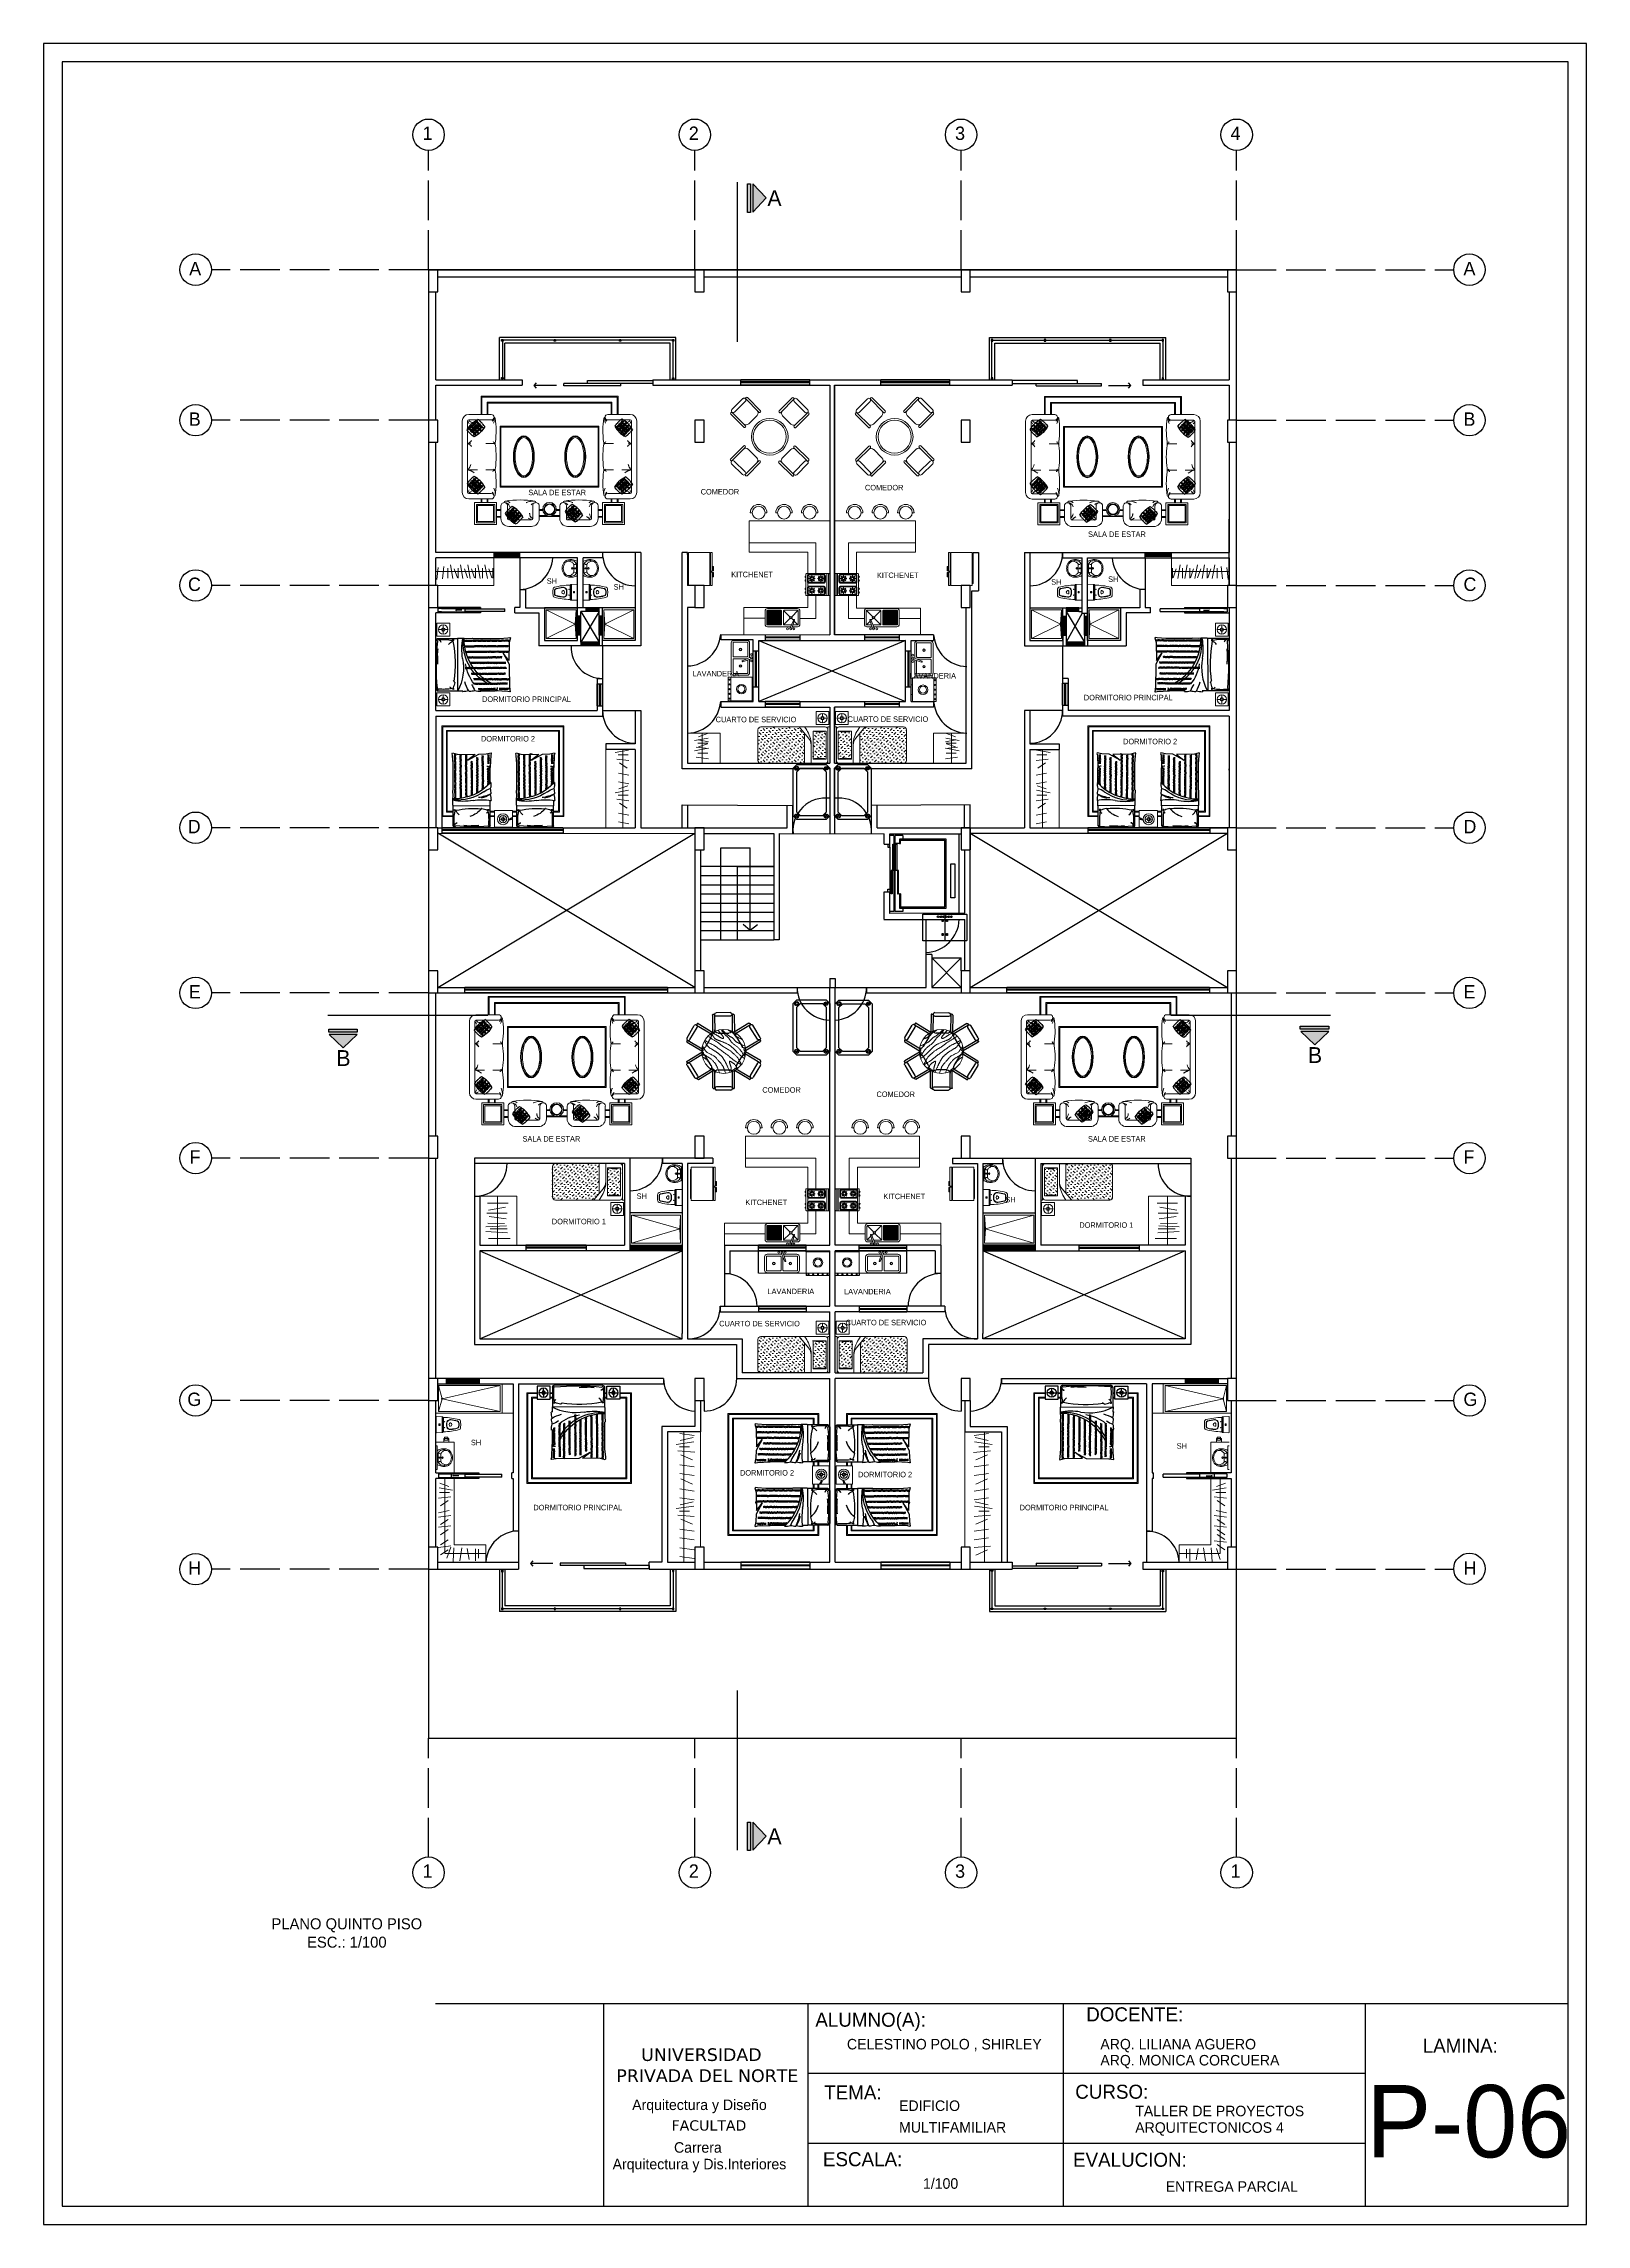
# Model space of a CAD drawing. Header units: metres. Extents: x -525 to 413, y -37 to 272.
# Drawn here: x 223 to 265, y 25.9 to 85.3 of the extents above; entities that cross this region are included whole.
import ezdxf

# ---------------------------------------------------------------- set-up
doc = ezdxf.new("R2010")
doc.units = ezdxf.units.M
doc.header["$MEASUREMENT"] = 0
for name, pattern in [('0', [0]), ('ACAD_ISO02W100', [15, 12, -3]), ('ACAD_ISO10W100', [18.5, 12, -3, 0.5, -3]), ('DASHED', [70, 50, -20]), ('DOT', [0.25, 0, -0.25])]:
    doc.linetypes.add(name, pattern=pattern)
doc.layers.get('0').update_dxf_attribs({"color": 254})
for name, color, linetype in [('arboles', 254, 'Continuous'), ('ascensor', 254, 'Continuous'), ('COLUMNA', 254, 'Continuous'), ('ducto de basura', 254, 'Continuous'), ('escalera', 254, 'DASHED'), ('ICT_EXTERNA', 3, 'Continuous'), ('ICT_INTERNA', 170, 'Continuous'), ('L.COLUMNA', 254, 'Continuous'), ('letra', 254, 'DOT'), ('mobi alcolchonado', 254, 'Continuous'), ('MOBILIARIO2', 254, 'Continuous'), ('NOFIJO', 254, 'Continuous'), ('PAR', 254, 'Continuous'), ('PUERTAS', 254, 'Continuous')]:
    doc.layers.add(name, color=color, linetype=linetype)
for name, color, linetype, lineweight in [('MARCO DE LEYENDA', 254, 'Continuous', 25), ('muebles', 254, 'Continuous', 5), ('ventanas', 254, 'Continuous', 30)]:
    doc.layers.add(name, color=color, linetype=linetype, lineweight=lineweight)
doc.styles.get("Standard").update_dxf_attribs({"font": 'HTOWERT.TTF', "height": 0.08})
doc.styles.add('STYLE1', font='verdana.ttf', dxfattribs={"height": 3})
doc.styles.add('style2', font='GOTHIC.TTF')

msp = doc.modelspace()

# ---------------------------------------------------------------- texts
for s, height, style, p in [('ALUMNO(A):', 0.3823, 'style2', (244.044, 31.31)), ('DOCENTE:', 0.3823, 'style2', (251.419, 31.457)), ('            CELESTINO POLO , SHIRLEY', 0.28655, 'style2', (243.627, 30.692)), ('            ARQ. LILIANA AGUERO ', 0.28655, 'style2', (250.526, 30.692)), ('LAMINA:', 0.3823, 'style2', (260.58, 30.6)), ('UNIVERSIDAD', 0.34459, 'STYLE1', (239.301, 30.378)), ('            ARQ. MONICA CORCUERA ', 0.28655, 'style2', (250.526, 30.255)), ('PRIVADA DEL NORTE', 0.34459, 'STYLE1', (238.626, 29.805)), ('TEMA:', 0.3823, 'style2', (244.286, 29.33)), ('CURSO:', 0.3823, 'style2', (251.12, 29.349)), ('P-06', 1.9712, 'style2', (259.05, 27.752)), ('Arquitectura y Diseño', 0.28655, 'style2', (239.058, 29.041)), ('EDIFICIO', 0.2866, 'style2', (246.323, 29.016)), ('TALLER DE PROYECTOS ', 0.28655, 'style2', (252.753, 28.872)), ('FACULTAD', 0.2793, 'STYLE1', (240.13, 28.482)), ('MULTIFAMILIAR', 0.28655, 'style2', (246.323, 28.428)), ('ARQUITECTONICOS 4', 0.28655, 'style2', (252.753, 28.421)), ('Carrera', 0.2866, 'style2', (240.197, 27.879)), ('Arquitectura y Dis.Interiores', 0.28655, 'style2', (238.525, 27.426)), ('ESCALA:', 0.3823, 'style2', (244.251, 27.511)), ('EVALUCION:', 0.3823, 'style2', (251.06, 27.496)), ('1/100', 0.2866, 'style2', (246.975, 26.897)), ('ENTREGA PARCIAL', 0.28655, 'style2', (253.583, 26.814))]:
    msp.add_text(s, height=height, dxfattribs=dict(style=style)).set_placement(p)
at = {"linetype": 'Continuous', "attachment_point": 1}
for s, width, insert, char_height in [('SALA DE ESTAR', 4.53204, (236.229, 73.176), 0.15), ('COMEDOR', 4.53204, (240.923, 73.196), 0.15), ('COMEDOR', 4.53204, (245.395, 73.308), 0.15), ('SALA DE ESTAR', 4.53204, (251.469, 72.039), 0.15), ('SH', 4.53204, (236.732, 70.763), 0.15), ('KITCHENET', 4.53204, (241.754, 70.943), 0.15), ('KITCHENET', 4.53204, (245.72, 70.92), 0.15), ('SH', 4.53204, (250.466, 70.738), 0.15), ('SH', 4.53204, (252.016, 70.815), 0.15), ('SH', 4.53204, (238.552, 70.603), 0.15), ('LAVANDERIA', 4.53204, (240.703, 68.241), 0.15), ('LAVANDERIA', 4.53204, (246.604, 68.181), 0.15), ('DORMITORIO PRINCIPAL', 4.53204, (234.971, 67.545), 0.15), ('DORMITORIO PRINCIPAL', 4.53204, (251.354, 67.589), 0.15), ('CUARTO DE SERVICIO', 4.53204, (241.332, 66.991), 0.15), ('CUARTO DE SERVICIO', 4.53204, (244.923, 67.002), 0.15), ('DORMITORIO 2', 4.53204, (234.941, 66.468), 0.15), ('DORMITORIO 2', 4.53204, (252.423, 66.392), 0.15), ('COMEDOR', 4.53204, (242.601, 56.902), 0.15), ('COMEDOR', 4.53204, (245.709, 56.784), 0.15), ('SALA DE ESTAR', 4.53204, (236.072, 55.569), 0.15), ('SALA DE ESTAR', 4.53204, (251.466, 55.569), 0.15), ('SH', 4.53204, (239.178, 54.009), 0.15), ('KITCHENET', 4.53204, (242.139, 53.84), 0.15), ('KITCHENET', 4.53204, (245.896, 54.002), 0.15), ('SH', 4.53204, (249.216, 53.914), 0.15), ('DORMITORIO 1', 4.53204, (236.871, 53.318), 0.15), ('DORMITORIO 1', 4.53204, (251.231, 53.221), 0.15), ('LAVANDERIA', 4.53204, (242.741, 51.415), 0.15), ('LAVANDERIA', 4.53204, (244.826, 51.409), 0.15), ('CUARTO DE SERVICIO', 4.53204, (241.427, 50.537), 0.15), ('CUARTO DE SERVICIO', 4.53204, (244.869, 50.566), 0.15), ('SH', 4.53204, (234.667, 47.299), 0.15), ('SH', 4.53204, (253.881, 47.204), 0.15), ('DORMITORIO 2', 4.53204, (241.993, 46.473), 0.15), ('DORMITORIO 2', 4.53204, (245.207, 46.426), 0.15), ('DORMITORIO PRINCIPAL', 4.53204, (236.368, 45.527), 0.15), ('DORMITORIO PRINCIPAL', 4.53204, (249.606, 45.527), 0.15), ('\\pxqc;PLANO QUINTO PISO\\PESC.: 1/100', 8.05096, (227.264, 34.264), 0.3)]:
    msp.add_mtext_dynamic_manual_height_columns(s, width=width, gutter_width=12.5, heights=[0], dxfattribs=dict(at, insert=insert, char_height=char_height))
at = {"layer": 'COLUMNA', "ltscale": 0.2}
for s, p in [('A', (242.739, 80.902)), ('B', (231.005, 57.479)), ('B', (257.455, 57.561)), ('A', (242.739, 36.283)), ('A', (242.739, 36.283))]:
    msp.add_text(s, height=0.432, dxfattribs=at).set_placement(p)
at = {"layer": 'letra', "linetype": 'ACAD_ISO02W100', "ltscale": 0.009}
for s, p in [('1', (233.349, 82.703)), ('2', (240.599, 82.703)), ('3', (247.849, 82.703)), ('4', (255.349, 82.703)), ('A', (226.998, 79.018)), ('A', (261.689, 79.018)), ('B', (226.987, 74.918)), ('B', (261.689, 74.918)), ('C', (226.964, 70.418)), ('C', (261.689, 70.418)), ('D', (226.957, 63.818)), ('D', (261.689, 63.818)), ('E', (226.985, 59.318)), ('E', (261.689, 59.318)), ('F', (227.008, 54.818)), ('F', (261.689, 54.818)), ('G', (226.946, 48.218)), ('G', (261.689, 48.218)), ('H', (226.97, 43.62)), ('H', (261.689, 43.62)), ('1', (233.349, 35.368)), ('2', (240.599, 35.368)), ('3', (247.849, 35.368)), ('1', (255.349, 35.368))]:
    msp.add_text(s, height=0.364, dxfattribs=at).set_placement(p)

# ---------------------------------------------------------------- blocks, each defined once
blk = doc.blocks.new('D')
at = {"layer": 'COLUMNA', "ltscale": 0.2}
h = blk.add_hatch(color=256, dxfattribs=at)
h.set_gradient(color1=(0, 0, 26), color2=(0, 0, 0), rotation=30, one_color=1)
h.paths.add_polyline_path([(3167.8, 1572.454), (3167.418, 1572.818), (3167.036, 1572.454)])
h.paths.add_polyline_path([(3167.036, 1572.393), (3167.036, 1572.315), (3167.813, 1572.315), (3167.813, 1572.393)])
for p, q in [((3167.418, 1572.818), (3167.036, 1572.454)), ((3167.036, 1572.454), (3167.8, 1572.454)), ((3167.418, 1572.818), (3167.8, 1572.454))]:
    blk.add_line(p, q, dxfattribs=at)
blk.add_lwpolyline([(3167.036, 1572.393), (3167.813, 1572.393), (3167.813, 1572.315), (3167.036, 1572.315)], close=True, dxfattribs=at)
blk = doc.blocks.new('MESACIRC-4P-D100CM-3')
at = {"layer": 'muebles'}
for p, q in [((-1.066, 0.643), (-1.059, 0.65)), ((-1.066, 0.608), (-0.709, 0.25)), ((-0.74, 1.031), (-1.037, 0.734)), ((-1.037, 0.663), (-0.666, 0.293)), ((-0.669, 0.96), (-0.966, 0.663)), ((-0.669, 1.031), (-0.299, 0.66)), ((-0.649, 1.061), (-0.656, 1.053)), ((-0.614, 1.061), (-0.256, 0.703)), ((-0.256, 0.668), (-0.263, 0.66)), ((0.608, 1.066), (0.25, 0.709)), ((0.25, 0.673), (0.257, 0.666)), ((0.663, 1.037), (0.293, 0.666)), ((0.643, 1.066), (0.65, 1.059)), ((1.031, 0.669), (0.66, 0.299)), ((0.96, 0.669), (0.663, 0.966)), ((1.061, 0.614), (0.703, 0.256)), ((1.031, 0.74), (0.734, 1.037)), ((1.061, 0.649), (1.053, 0.656)), ((-0.673, 0.25), (-0.666, 0.257)), ((-0.577, 0.345), (-0.351, 0.571)), ((0.345, 0.577), (0.571, 0.351)), ((0.668, 0.256), (0.66, 0.263)), ((-1.061, -0.614), (-0.703, -0.256)), ((-1.031, -0.669), (-0.66, -0.299)), ((-0.668, -0.256), (-0.66, -0.263)), ((-0.345, -0.577), (-0.571, -0.351)), ((0.577, -0.345), (0.351, -0.571)), ((0.673, -0.25), (0.666, -0.257)), ((1.037, -0.663), (0.666, -0.293)), ((1.066, -0.608), (0.709, -0.25)), ((-1.061, -0.649), (-1.053, -0.656)), ((-1.031, -0.74), (-0.734, -1.037)), ((-0.96, -0.669), (-0.663, -0.966)), ((-0.663, -1.037), (-0.293, -0.666)), ((-0.643, -1.066), (-0.65, -1.059)), ((-0.608, -1.066), (-0.25, -0.709)), ((-0.25, -0.673), (-0.257, -0.666)), ((0.256, -0.668), (0.263, -0.66)), ((0.614, -1.061), (0.256, -0.703)), ((0.669, -1.031), (0.299, -0.66)), ((0.649, -1.061), (0.656, -1.053)), ((0.669, -0.96), (0.966, -0.663)), ((0.74, -1.031), (1.037, -0.734)), ((1.066, -0.643), (1.059, -0.65))]:
    blk.add_line(p, q, dxfattribs=at)
for radius in [0.5, 0.45]:
    blk.add_circle((0, 0), radius, dxfattribs=at)
for centre, radius, start, end in [((-1.049, 0.626), 0.025, 135, 225), ((-1.042, 0.633), 0.025, 45, 135), ((-1.001, 0.699), 0.05, 135, 315), ((-0.704, 0.996), 0.05, 315, 135), ((-0.639, 1.036), 0.025, 135, 225), ((-0.632, 1.043), 0.025, 45, 135), ((-0.422, 0.642), 0.1, 315, 45), ((-0.281, 0.678), 0.025, 225, 315), ((-0.274, 0.685), 0.025, 315, 45), ((0.268, 0.691), 0.025, 135, 225), ((0.275, 0.684), 0.025, 225, 315), ((0.416, 0.648), 0.1, 135, 225), ((0.626, 1.049), 0.025, 45, 135), ((0.699, 1.001), 0.05, 45, 225), ((0.633, 1.042), 0.025, 315, 45), ((0.996, 0.704), 0.05, 225, 45), ((1.036, 0.639), 0.025, 45, 135), ((1.043, 0.632), 0.025, 315, 45), ((-0.648, 0.416), 0.1, 225, 315), ((-0.691, 0.268), 0.025, 225, 315), ((-0.684, 0.275), 0.025, 315, 45), ((0.642, 0.422), 0.1, 225, 315), ((0.678, 0.281), 0.025, 135, 225), ((0.685, 0.274), 0.025, 225, 315), ((-0.642, -0.422), 0.1, 45, 135), ((-0.685, -0.274), 0.025, 45, 135), ((-0.678, -0.281), 0.025, 315, 45), ((-0.416, -0.648), 0.1, 315, 45), ((0.422, -0.642), 0.1, 135, 225), ((0.648, -0.416), 0.1, 45, 135), ((0.684, -0.275), 0.025, 135, 225), ((0.691, -0.268), 0.025, 45, 135), ((-1.043, -0.632), 0.025, 135, 225), ((-1.036, -0.639), 0.025, 225, 315), ((-0.996, -0.704), 0.05, 45, 225), ((-0.699, -1.001), 0.05, 225, 45), ((-0.633, -1.042), 0.025, 135, 225), ((-0.626, -1.049), 0.025, 225, 315), ((-0.275, -0.684), 0.025, 45, 135), ((-0.268, -0.691), 0.025, 315, 45), ((0.274, -0.685), 0.025, 135, 225), ((0.281, -0.678), 0.025, 45, 135), ((0.632, -1.043), 0.025, 225, 315), ((0.704, -0.996), 0.05, 135, 315), ((0.639, -1.036), 0.025, 315, 45), ((1.001, -0.699), 0.05, 315, 135), ((1.042, -0.633), 0.025, 225, 315), ((1.049, -0.626), 0.025, 315, 45)]:
    blk.add_arc(centre, radius, start, end, dxfattribs=at)
blk = doc.blocks.new('Estufa-p04')
for p, q in [((0.09, 0.3), (0.09, -0.3)), ((0.13, 0.3), (0.13, -0.3)), ((0.205, 0.165), (0.275, 0.165)), ((0.231, 0.229), (0.281, 0.179)), ((0.231, 0.101), (0.281, 0.151)), ((0.295, 0.255), (0.295, 0.185)), ((0.295, 0.145), (0.295, 0.075)), ((0.309, 0.179), (0.359, 0.229)), ((0.309, 0.151), (0.359, 0.101)), ((0.315, 0.165), (0.385, 0.165)), ((0.445, 0.165), (0.515, 0.165)), ((0.471, 0.229), (0.521, 0.179)), ((0.471, 0.101), (0.521, 0.151)), ((0.535, 0.255), (0.535, 0.185)), ((0.535, 0.145), (0.535, 0.075)), ((0.549, 0.179), (0.599, 0.229)), ((0.549, 0.151), (0.599, 0.101)), ((0.555, 0.165), (0.625, 0.165)), ((0.205, -0.165), (0.275, -0.165)), ((0.231, -0.101), (0.281, -0.151)), ((0.231, -0.229), (0.281, -0.179)), ((0.295, -0.075), (0.295, -0.145)), ((0.295, -0.185), (0.295, -0.255)), ((0.309, -0.151), (0.359, -0.101)), ((0.309, -0.179), (0.359, -0.229)), ((0.315, -0.165), (0.385, -0.165)), ((0.445, -0.165), (0.515, -0.165)), ((0.471, -0.101), (0.521, -0.151)), ((0.471, -0.229), (0.521, -0.179)), ((0.535, -0.075), (0.535, -0.145)), ((0.535, -0.185), (0.535, -0.255)), ((0.549, -0.151), (0.599, -0.101)), ((0.549, -0.179), (0.599, -0.229)), ((0.555, -0.165), (0.625, -0.165))]:
    blk.add_line(p, q)
for points in [[(0.7, 0.28), (0.7, -0.28, -0.414214), (0.68, -0.3), (0.07, -0.3, -0.414214), (0.05, -0.28), (0.05, 0.28, -0.414214), (0.07, 0.3), (0.68, 0.3, -0.414214)], [(0.66, 0.24), (0.66, 0.09, -0.414214), (0.61, 0.04), (0.22, 0.04, -0.414214), (0.17, 0.09), (0.17, 0.24, -0.414214), (0.22, 0.29), (0.61, 0.29, -0.414214)], [(0.635, 0.24), (0.635, 0.09, -0.414214), (0.61, 0.065), (0.22, 0.065, -0.414214), (0.195, 0.09), (0.195, 0.24, -0.414214), (0.22, 0.265), (0.61, 0.265, -0.414214)], [(0.66, -0.09), (0.66, -0.24, -0.414214), (0.61, -0.29), (0.22, -0.29, -0.414214), (0.17, -0.24), (0.17, -0.09, -0.414214), (0.22, -0.04), (0.61, -0.04, -0.414214)], [(0.635, -0.24), (0.635, -0.09, 0.414214), (0.61, -0.065), (0.22, -0.065, 0.414214), (0.195, -0.09), (0.195, -0.24, 0.414214), (0.22, -0.265), (0.61, -0.265, 0.414214)]]:
    blk.add_lwpolyline(points, format="xyb", close=True)
for centre in [(0.295, 0.165), (0.535, 0.165), (0.295, -0.165), (0.535, -0.165)]:
    blk.add_circle(centre, 0.065)
for centre in [(0.7, 0.215), (0.7, 0.115), (0.7, -0.115), (0.7, -0.215)]:
    blk.add_arc(centre, 0.025, 270, 90)
blk = doc.blocks.new('fr')
for p, q in [((3287.007, 1591.175), (3287.007, 1590.775)), ((3287.027, 1591.175), (3287.027, 1590.775)), ((3287.047, 1591.175), (3287.047, 1590.775)), ((3287.067, 1591.175), (3287.067, 1590.775)), ((3287.087, 1591.175), (3287.087, 1590.775)), ((3287.107, 1591.175), (3287.107, 1590.775)), ((3287.127, 1591.175), (3287.127, 1590.775)), ((3287.147, 1591.175), (3287.147, 1590.775)), ((3287.167, 1591.175), (3287.167, 1590.775)), ((3287.187, 1591.175), (3287.187, 1590.775)), ((3287.207, 1591.175), (3287.207, 1590.775)), ((3287.227, 1591.175), (3287.227, 1590.775)), ((3287.247, 1591.175), (3287.247, 1590.775)), ((3287.267, 1591.175), (3287.267, 1590.775)), ((3287.287, 1591.175), (3287.287, 1590.775)), ((3287.307, 1591.175), (3287.307, 1590.775)), ((3287.327, 1591.175), (3287.327, 1590.775)), ((3287.347, 1591.175), (3287.347, 1590.775)), ((3287.367, 1591.175), (3287.367, 1590.775)), ((3287.119, 1590.419), (3286.874, 1590.501)), ((3287.129, 1590.446), (3286.892, 1590.548))]:
    blk.add_line(p, q)
for points in [[(3287.007, 1591.225, 0.414214), (3286.937, 1591.155), (3286.937, 1590.529)], [(3286.937, 1590.48), (3286.937, 1590.345, 0.414214), (3287.007, 1590.275), (3287.367, 1590.275, 0.414214), (3287.437, 1590.345), (3287.437, 1591.155, 0.414214), (3287.367, 1591.225), (3287.007, 1591.225)], [(3287.367, 1590.725), (3287.007, 1590.725, 0.414214), (3286.987, 1590.705), (3286.987, 1590.509, 0.414214)], [(3286.987, 1590.465), (3286.987, 1590.345, 0.414214), (3287.007, 1590.325), (3287.367, 1590.325, 0.414214), (3287.387, 1590.345), (3287.387, 1590.705, 0.414214), (3287.367, 1590.725)]]:
    blk.add_lwpolyline(points, format="xyb")
blk.add_lwpolyline([(3287.367, 1590.775), (3287.007, 1590.775, -0.414214), (3286.987, 1590.795), (3286.987, 1591.155, -0.414214), (3287.007, 1591.175), (3287.367, 1591.175, -0.414214), (3287.387, 1591.155), (3287.387, 1590.795, -0.414214)], format="xyb", close=True)
for points in [[(3286.993, 1590.719), (3287.162, 1590.55)], [(3287.092, 1590.43), (3286.993, 1590.331)], [(3287.162, 1590.5), (3287.116, 1590.454)], [(3287.381, 1590.719), (3287.212, 1590.55)], [(3287.212, 1590.5), (3287.381, 1590.331)]]:
    blk.add_lwpolyline(points)
for centre, radius in [((3286.882, 1590.613), 0.025), ((3286.882, 1590.525), 0.025), ((3286.882, 1590.438), 0.025), ((3287.187, 1590.525), 0.035), ((3287.187, 1590.525), 0.025)]:
    blk.add_circle(centre, radius)
for centre, radius, start, end in [((3287.007, 1590.795), 0.02, 180, 270), ((3287.007, 1590.795), 0.02, 180, 270), ((3287.124, 1590.433), 0.0147, 251.3579, 66.77898)]:
    blk.add_arc(centre, radius, start, end)
blk = doc.blocks.new('ww')
at = {"layer": 'muebles', "ltscale": 4}
for p, q in [((1737.93, 1442.994), (1737.93, 1442.982)), ((1737.975, 1442.994), (1737.975, 1442.982))]:
    blk.add_line(p, q, dxfattribs=at)
at = {"layer": 'muebles'}
blk.add_lwpolyline([(1737.58, 1443.642), (1738.48, 1443.642), (1738.48, 1443.059), (1737.58, 1443.059)], close=True, dxfattribs=at)
at = {"layer": 'muebles', "ltscale": 4}
for points in [[(1737.633, 1443.665), (1738.425, 1443.665), (1738.425, 1443.642), (1737.633, 1443.642)], [(1737.58, 1443.042), (1737.94, 1443.042), (1737.94, 1442.994), (1737.58, 1442.994)], [(1737.93, 1442.982), (1737.812, 1442.982), (1737.812, 1442.959), (1737.93, 1442.959)], [(1738.48, 1443.042), (1737.968, 1443.042), (1737.968, 1442.994), (1738.48, 1442.994)], [(1737.975, 1442.982), (1738.093, 1442.982), (1738.093, 1442.959), (1737.975, 1442.959)]]:
    blk.add_lwpolyline(points, close=True, dxfattribs=at)
blk = doc.blocks.new('CAMA190X100CM-1MESITA')
at = {"layer": 'muebles'}
h = blk.add_hatch(dxfattribs=at)
h.set_pattern_fill('MUDST', color=256, scale=0.3, angle=406.54041, style=0)
h.set_pattern_definition([(46.54041, (-83.744445, -2.07426), (0.048736945, 0.16046716), [0.075, -0.075, 0, -0.075, 0, -0.075])])
h.paths.add_polyline_path([(0.532, -0.102, -0.142857), (0.532, -0.457), (1.294, -0.457, -0.142857), (1.294, -0.102)])
h = blk.add_hatch(dxfattribs=at)
h.set_pattern_fill('MUDST', color=256, scale=0.3, angle=405, style=0)
h.set_pattern_definition([(45, (-83.744445, -2.07426), (0.05303301, 0.159099026), [0.075, -0.075, 0, -0.075, 0, -0.075])])
h.paths.add_polyline_path([(1.408, -0.686), (0.595, -0.686), (0.417, -0.835), (0.417, -1.88, 0.414214), (0.494, -1.956), (1.332, -1.956, 0.414214), (1.408, -1.88)])
for p, q in [((0.417, 0), (1.408, 0)), ((0.417, -0.051), (0.417, 0)), ((1.408, -0.051), (1.408, 0)), ((0.132, -0.199), (0.052, -0.199)), ((0.179, -0.151), (0.179, -0.072)), ((0.179, -0.246), (0.179, -0.326)), ((0.227, -0.199), (0.306, -0.199)), ((0.417, -0.051), (1.408, -0.051)), ((0.417, -1.88), (0.417, -0.127)), ((0.418, -0.835), (0.721, -0.58)), ((0.532, -0.102), (0.532, -0.457)), ((1.294, -0.102), (0.532, -0.102)), ((0.532, -0.457), (1.294, -0.457)), ((1.408, -0.508), (0.856, -0.508)), ((1.294, -0.457), (1.294, -0.102)), ((1.408, -0.127), (1.408, -1.88)), ((1.408, -0.686), (0.595, -0.686)), ((1.332, -1.956), (0.494, -1.956))]:
    blk.add_line(p, q, dxfattribs=at)
blk.add_lwpolyline([(0, -0.024), (0, -0.374), (0.35, -0.374), (0.35, -0.024)], close=True, dxfattribs=at)
for radius in [0.127, 0.0478, 0.0238]:
    blk.add_circle((0.179, -0.199), radius, dxfattribs=at)
for centre, radius, start, end in [((0.494, -0.127), 0.0762, 90, 180), ((1.025, -1.522), 1.034, 103.3928, 126.02023), ((-0.078, -0.279), 0.635, 343.7398, 16.2602), ((0.917, -0.813), 0.305, 90, 130.10593), ((0.856, -0.813), 0.305, 90, 103.3928), ((1.903, -0.279), 0.635, 163.73979, 196.26021), ((1.332, -0.127), 0.0762, 0, 90), ((0.494, -1.88), 0.0762, 180, 270), ((1.332, -1.88), 0.0762, 270, 0)]:
    blk.add_arc(centre, radius, start, end, dxfattribs=at)
blk = doc.blocks.new('ISS-I-19')
for points in [[(-0.21, 0), (0.21, 0, -0.423114), (0.22, -0.01), (0.215, -0.165), (-0.215, -0.165), (-0.22, -0.01, -0.423114)], [(-0.195, -0.2, 0.063391), (-0.136, -0.629, 0.305778), (-0.094, -0.665, 0.026376), (0, -0.672, 0.026376), (0.094, -0.665, 0.305778), (0.136, -0.629, 0.063391), (0.195, -0.2)], [(0.035, -0.365, 0.191623), (-0.032, -0.365, 0.289538), (-0.044, -0.383), (-0.044, -0.389, 0.888012), (0.046, -0.389), (0.046, -0.383, 0.289538)]]:
    blk.add_lwpolyline(points, format="xyb", close=True)
for points in [[(-0.215, -0.165), (-0.215, -0.18), (0.215, -0.18), (0.215, -0.165)], [(-0.215, -0.18), (-0.195, -0.2)], [(0.215, -0.18), (0.195, -0.2)]]:
    blk.add_lwpolyline(points)
for points in [[(-0.001, -0.627, 0.016864), (0.057, -0.624, 0.321456), (0.101, -0.586, 0.028421), (0.136, -0.4, 0.452707), (0.037, -0.287), (-0.037, -0.287, 0.452707), (-0.136, -0.4, 0.028421), (-0.101, -0.586, 0.321456), (-0.057, -0.624, 0.016864), (0.001, -0.627)], [(-0.001, -0.617, 0.016864), (0.056, -0.614, 0.321456), (0.091, -0.584, 0.028421), (0.126, -0.399, 0.452707), (0.037, -0.297), (-0.037, -0.297, 0.452707), (-0.126, -0.399, 0.028421), (-0.091, -0.584, 0.321456), (-0.056, -0.614, 0.016864), (0.001, -0.617, -0.000262), (0, -0.617, -0.000262), (-0.001, -0.617, 0.000262), (0, -0.617, 0.000262), (0.001, -0.617, -0.000262), (0, -0.617, -0.000262), (-0.001, -0.617, 0.000262), (0, -0.617, 0.000262), (0.001, -0.617)]]:
    blk.add_lwpolyline(points, format="xyb")
blk.add_lwpolyline([(0.02, -0.111), (0.02, -0.08), (-0.02, -0.08), (-0.02, -0.111)], close=True)
for centre, radius in [((-0.08, -0.23), 0.005), ((0, -0.095), 0.0109), ((0.08, -0.23), 0.005)]:
    blk.add_circle(centre, radius)
blk = doc.blocks.new('SAPLS510')
for p, q in [((-0.11, -0.025), (0, -0.025)), ((-0.106, -0.105), (0, -0.105)), ((0.11, -0.025), (0, -0.025)), ((0.106, -0.105), (0, -0.105))]:
    blk.add_line(p, q)
blk.add_lwpolyline([(0.177, 0), (-0.177, 0, 0.27095), (-0.195, -0.01, 0.041198), (-0.218, -0.061, 0.087147), (-0.241, -0.188, 0.014423), (-0.24, -0.21, 0.110985), (-0.222, -0.289, 0.102819), (-0.17, -0.358, 0.093047), (-0.093, -0.404, 0.087147), (0, -0.42, 0.087147), (0.093, -0.404, 0.093047), (0.17, -0.358, 0.102819), (0.222, -0.289, 0.110985), (0.24, -0.21, -0.014423), (0.241, -0.188, 0.087147), (0.218, -0.061, 0.041198), (0.195, -0.01, 0.27095), (0.177, 0)], format="xyb", close=True)
for points in [[(-0.204, -0.123, 0.048163), (-0.211, -0.188, 0.015067), (-0.21, -0.209, 0.042482)], [(-0.21, -0.209, 0.11237), (-0.195, -0.276, 0.102819), (-0.15, -0.336, 0.093047), (-0.083, -0.375, 0.087147), (0, -0.39, 0.087147)], [(-0.206, -0.246, 0.000644), (-0.206, -0.247, 0.042482)], [(-0.134, -0.117, 0.092164), (-0.181, -0.184, 0.064814), (-0.196, -0.235, 0.10564)], [(0.21, -0.209, -0.11237), (0.195, -0.276, -0.102819), (0.15, -0.336, -0.093047), (0.083, -0.375, -0.087147), (0, -0.39, -0.087147)], [(0.134, -0.117, -0.092164), (0.181, -0.184, -0.064814), (0.196, -0.235, -0.10564)], [(0.204, -0.123, -0.048163), (0.211, -0.188, -0.015067), (0.21, -0.209, -0.042482)], [(0.206, -0.246, -0.000644), (0.206, -0.247, -0.042482)]]:
    blk.add_lwpolyline(points, format="xyb")
for centre, radius in [((0, -0.145), 0.02), ((0, -0.064), 0.015)]:
    blk.add_circle(centre, radius)
for centre, radius, start, end in [((-0.06, -0.165), 0.151, 113.65969, 163.64961), ((-0.107, -0.249), 0.09, 170.71224, 213.50158), ((-0.157, -0.087), 0.0542, 340.1112, 68.72269), ((-0.106, -0.145), 0.04, 90, 134.81574), ((-0.11, -0.05), 0.025, 89.71161, 113.65967), ((-0.11, -0.115), 0.09, 89.99996, 90.49075), ((0.157, -0.087), 0.0542, 111.27731, 199.8888), ((0.106, -0.145), 0.04, 45.18426, 90), ((0.11, -0.05), 0.025, 66.34033, 90.28839), ((0.11, -0.115), 0.09, 89.50925, 90.00004), ((0.06, -0.165), 0.151, 16.35039, 66.34031), ((0.107, -0.249), 0.09, 326.49842, 9.28776)]:
    blk.add_arc(centre, radius, start, end)
blk = doc.blocks.new('A$C77BB287D')
at = {"layer": 'MOBILIARIO2'}
for centre, start, end in [((0.603, -0.126), 117.71623, 152.27846), ((-0.126, 0.603), 297.71623, 332.27846)]:
    blk.add_arc(centre, 0.681, start, end, dxfattribs=at)
for points, knots in [([(0.191, 0), (0.172, 0.013), (0.141, 0.035), (0.093, 0.079), (0.062, 0.115), (0.024, 0.151), (0.01, 0.173), (0, 0.191)], [0, 0, 0, 0, 0.0684504, 0.1132877, 0.1942981, 0.2115305, 0.2711605, 0.2711605, 0.2711605, 0.2711605]), ([(0.23, 0.044), (0.224, 0.049), (0.212, 0.057), (0.194, 0.074), (0.181, 0.099), (0.155, 0.123), (0.127, 0.144), (0.099, 0.16), (0.079, 0.183), (0.059, 0.203), (0.038, 0.22), (0.033, 0.234), (0.03, 0.241)], [0, 0, 0, 0, 0.0251558, 0.0423686, 0.0735031, 0.1079287, 0.1485001, 0.177757, 0.2045324, 0.2389579, 0.2619083, 0.2842956, 0.2842956, 0.2842956, 0.2842956]), ([(0.037, 0.2), (0.043, 0.208), (0.045, 0.212), (0.054, 0.23), (0.063, 0.243), (0.082, 0.259), (0.087, 0.263), (0.099, 0.273), (0.105, 0.28), (0.121, 0.295), (0.128, 0.3), (0.14, 0.312), (0.146, 0.318), (0.164, 0.338), (0.179, 0.353), (0.198, 0.372), (0.203, 0.378), (0.213, 0.391), (0.218, 0.398), (0.231, 0.416), (0.24, 0.425), (0.258, 0.438), (0.267, 0.443), (0.276, 0.447)], [0, 0, 0, 0, 0.0279165, 0.0279165, 0.0558331, 0.0558331, 0.0837496, 0.0837496, 0.1116661, 0.1116661, 0.1395827, 0.1395827, 0.1674992, 0.1674992, 0.2233322, 0.2233322, 0.2512488, 0.2512488, 0.2791653, 0.2791653, 0.3070818, 0.3070818, 0.3349984, 0.3349984, 0.3349984, 0.3349984]), ([(0.245, 0.065), (0.231, 0.073), (0.222, 0.08), (0.212, 0.094), (0.208, 0.102), (0.197, 0.117), (0.19, 0.124), (0.17, 0.143), (0.157, 0.153), (0.129, 0.172), (0.118, 0.178), (0.099, 0.197), (0.087, 0.21), (0.061, 0.234), (0.059, 0.235), (0.054, 0.25)], [0, 0, 0, 0, 0.0473826, 0.0473826, 0.0710739, 0.0710739, 0.0947652, 0.0947652, 0.1421478, 0.1421478, 0.1895304, 0.1895304, 0.236913, 0.236913, 0.2842956, 0.2842956, 0.2842956, 0.2842956]), ([(0.058, 0.186), (0.061, 0.19), (0.07, 0.203), (0.079, 0.228), (0.107, 0.244), (0.127, 0.267), (0.158, 0.292), (0.188, 0.329), (0.226, 0.363), (0.25, 0.405), (0.275, 0.418), (0.288, 0.426)], [0, 0, 0, 0, 0.0170213, 0.0470063, 0.0743095, 0.1111398, 0.1383727, 0.19363, 0.2532688, 0.2904618, 0.3349984, 0.3349984, 0.3349984, 0.3349984]), ([(0.304, 0.087), (0.296, 0.095), (0.278, 0.114), (0.236, 0.144), (0.21, 0.196), (0.164, 0.233), (0.129, 0.267), (0.101, 0.293), (0.086, 0.306), (0.081, 0.31)], [0, 0, 0, 0, 0.0327415, 0.0793965, 0.1525082, 0.2007896, 0.25596, 0.2973537, 0.3163876, 0.3163876, 0.3163876, 0.3163876]), ([(0.082, 0.157), (0.087, 0.166), (0.094, 0.178), (0.111, 0.195), (0.12, 0.201), (0.143, 0.217), (0.158, 0.228), (0.179, 0.25), (0.189, 0.265), (0.214, 0.296), (0.229, 0.311), (0.256, 0.337), (0.269, 0.35), (0.293, 0.376), (0.304, 0.39), (0.315, 0.405)], [0, 0, 0, 0, 0.0281332, 0.0281332, 0.0562664, 0.0562664, 0.1125327, 0.1125327, 0.1687991, 0.1687991, 0.2250654, 0.2250654, 0.2813318, 0.2813318, 0.3375981, 0.3375981, 0.3375981, 0.3375981]), ([(0.322, 0.104), (0.31, 0.117), (0.294, 0.132), (0.267, 0.153), (0.259, 0.162), (0.24, 0.189), (0.23, 0.206), (0.202, 0.235), (0.188, 0.246), (0.163, 0.269), (0.15, 0.281), (0.125, 0.306), (0.11, 0.318), (0.097, 0.329)], [0, 0, 0, 0, 0.0527313, 0.0527313, 0.1054625, 0.1054625, 0.1581938, 0.1581938, 0.210925, 0.210925, 0.2636563, 0.2636563, 0.3163876, 0.3163876, 0.3163876, 0.3163876]), ([(0.104, 0.146), (0.108, 0.153), (0.115, 0.166), (0.137, 0.183), (0.16, 0.199), (0.195, 0.226), (0.222, 0.271), (0.254, 0.3), (0.276, 0.322), (0.301, 0.346), (0.321, 0.372), (0.335, 0.39)], [0, 0, 0, 0, 0.0233914, 0.0462519, 0.0808435, 0.1081467, 0.1768845, 0.2347507, 0.2382573, 0.2698172, 0.3375981, 0.3375981, 0.3375981, 0.3375981]), ([(0.127, 0.11), (0.133, 0.118), (0.135, 0.122), (0.144, 0.14), (0.153, 0.154), (0.172, 0.169), (0.177, 0.173), (0.189, 0.184), (0.195, 0.19), (0.211, 0.205), (0.218, 0.21), (0.23, 0.222), (0.236, 0.228), (0.254, 0.248), (0.269, 0.263), (0.287, 0.282), (0.293, 0.288), (0.303, 0.301), (0.307, 0.308), (0.321, 0.326), (0.33, 0.335), (0.348, 0.348), (0.357, 0.353), (0.365, 0.358)], [0, 0, 0, 0, 0.0279165, 0.0279165, 0.0558331, 0.0558331, 0.0837496, 0.0837496, 0.1116661, 0.1116661, 0.1395827, 0.1395827, 0.1674992, 0.1674992, 0.2233322, 0.2233322, 0.2512488, 0.2512488, 0.2791653, 0.2791653, 0.3070818, 0.3070818, 0.3349984, 0.3349984, 0.3349984, 0.3349984]), ([(0.372, 0.155), (0.36, 0.167), (0.345, 0.182), (0.323, 0.209), (0.315, 0.218), (0.288, 0.237), (0.271, 0.247), (0.241, 0.275), (0.231, 0.289), (0.208, 0.314), (0.196, 0.326), (0.171, 0.352), (0.158, 0.366), (0.147, 0.38)], [0, 0, 0, 0, 0.0527313, 0.0527313, 0.1054625, 0.1054625, 0.1581938, 0.1581938, 0.210925, 0.210925, 0.2636563, 0.2636563, 0.3163876, 0.3163876, 0.3163876, 0.3163876]), ([(0.148, 0.096), (0.151, 0.101), (0.16, 0.113), (0.169, 0.138), (0.197, 0.154), (0.217, 0.178), (0.248, 0.202), (0.278, 0.24), (0.316, 0.273), (0.34, 0.315), (0.365, 0.328), (0.378, 0.336)], [0, 0, 0, 0, 0.0170213, 0.0470063, 0.0743095, 0.1111398, 0.1383727, 0.19363, 0.2532688, 0.2904618, 0.3349984, 0.3349984, 0.3349984, 0.3349984]), ([(0.39, 0.173), (0.382, 0.18), (0.362, 0.199), (0.333, 0.241), (0.281, 0.267), (0.244, 0.313), (0.21, 0.347), (0.183, 0.375), (0.171, 0.391), (0.167, 0.396)], [0, 0, 0, 0, 0.0327415, 0.0793965, 0.1525082, 0.2007896, 0.25596, 0.2973537, 0.3163876, 0.3163876, 0.3163876, 0.3163876]), ([(0.172, 0.067), (0.176, 0.076), (0.184, 0.088), (0.201, 0.105), (0.21, 0.111), (0.233, 0.128), (0.247, 0.138), (0.269, 0.16), (0.279, 0.175), (0.304, 0.207), (0.319, 0.221), (0.345, 0.247), (0.359, 0.26), (0.382, 0.286), (0.394, 0.3), (0.405, 0.315)], [0, 0, 0, 0, 0.0281332, 0.0281332, 0.0562664, 0.0562664, 0.1125327, 0.1125327, 0.1687991, 0.1687991, 0.2250654, 0.2250654, 0.2813318, 0.2813318, 0.3375981, 0.3375981, 0.3375981, 0.3375981]), ([(0.194, 0.056), (0.198, 0.063), (0.205, 0.077), (0.227, 0.093), (0.25, 0.109), (0.285, 0.136), (0.312, 0.181), (0.344, 0.21), (0.366, 0.232), (0.391, 0.256), (0.411, 0.282), (0.425, 0.3)], [0, 0, 0, 0, 0.0233914, 0.0462519, 0.0808435, 0.1081467, 0.1768845, 0.2347507, 0.2382573, 0.2698172, 0.3375981, 0.3375981, 0.3375981, 0.3375981]), ([(0.412, 0.232), (0.403, 0.245), (0.397, 0.254), (0.382, 0.265), (0.375, 0.269), (0.36, 0.28), (0.352, 0.287), (0.334, 0.307), (0.324, 0.319), (0.304, 0.348), (0.299, 0.359), (0.28, 0.378), (0.266, 0.389), (0.243, 0.415), (0.242, 0.417), (0.227, 0.423)], [0, 0, 0, 0, 0.0473826, 0.0473826, 0.0710739, 0.0710739, 0.0947652, 0.0947652, 0.1421478, 0.1421478, 0.1895304, 0.1895304, 0.236913, 0.236913, 0.2842956, 0.2842956, 0.2842956, 0.2842956]), ([(0.433, 0.246), (0.428, 0.253), (0.42, 0.265), (0.403, 0.282), (0.378, 0.295), (0.354, 0.322), (0.333, 0.349), (0.317, 0.378), (0.294, 0.398), (0.274, 0.417), (0.257, 0.438), (0.242, 0.444), (0.235, 0.446)], [0, 0, 0, 0, 0.0251558, 0.0423686, 0.0735031, 0.1079287, 0.1485001, 0.177757, 0.2045324, 0.2389579, 0.2619083, 0.2842956, 0.2842956, 0.2842956, 0.2842956]), ([(0.477, 0.286), (0.464, 0.305), (0.442, 0.336), (0.398, 0.383), (0.362, 0.415), (0.325, 0.453), (0.303, 0.466), (0.286, 0.477)], [0, 0, 0, 0, 0.0684504, 0.1132877, 0.1942981, 0.2115305, 0.2711605, 0.2711605, 0.2711605, 0.2711605])]:
    blk.add_open_spline(points, degree=3, knots=knots, dxfattribs=at)
blk = doc.blocks.new('A$C7392403F')
at = {"layer": 'muebles'}
for p, q in [((0.177, 3.048), (0.792, 3.048)), ((4.241, 3.546), (0.511, 3.546)), ((0.511, 3.048), (0.511, 3.546)), ((4.218, 3.523), (0.535, 3.523)), ((0.535, 3.048), (0.535, 3.523)), ((4.076, 3.381), (0.677, 3.381)), ((0.677, 3.048), (0.677, 3.381)), ((4.052, 3.357), (0.7, 3.357)), ((0.7, 3.048), (0.7, 3.357)), ((0.866, 2.974), (0.87, 2.974)), ((3.887, 2.974), (3.883, 2.974)), ((4.576, 3.048), (3.961, 3.048)), ((4.052, 3.048), (4.052, 3.357)), ((4.076, 3.048), (4.076, 3.381)), ((4.218, 3.048), (4.218, 3.523)), ((4.241, 3.048), (4.241, 3.546)), ((0, 0.925), (0, 2.871)), ((0.147, 0.925), (0.147, 2.871)), ((0.177, 2.9), (0.792, 2.9)), ((1.032, 2.726), (3.721, 2.726)), ((1.032, 1.07), (1.032, 2.726)), ((1.055, 2.702), (3.697, 2.702)), ((1.055, 1.093), (1.055, 2.702)), ((3.697, 1.093), (3.697, 2.702)), ((3.721, 1.07), (3.721, 2.726)), ((4.576, 2.9), (3.961, 2.9)), ((4.605, 0.925), (4.605, 2.871)), ((4.753, 0.925), (4.753, 2.871)), ((0.194, 2.256), (0.147, 2.256)), ((0.147, 2.256), (0.237, 2.253)), ((0.237, 2.253), (0.194, 2.256)), ((0.87, 2.258), (0.638, 2.256)), ((0.638, 2.256), (0.899, 2.256)), ((0.899, 2.256), (0.87, 2.258)), ((0.896, 2.261), (0.899, 2.256)), ((3.857, 2.261), (3.853, 2.256)), ((3.853, 2.256), (3.882, 2.258)), ((4.114, 2.256), (3.853, 2.256)), ((3.882, 2.258), (4.114, 2.256)), ((4.516, 2.253), (4.559, 2.256)), ((4.605, 2.256), (4.516, 2.253)), ((4.559, 2.256), (4.605, 2.256)), ((0.147, 1.539), (0.237, 1.542)), ((0.412, 1.539), (0.147, 1.539)), ((0.237, 1.542), (0.412, 1.539)), ((0.638, 1.539), (0.865, 1.542)), ((0.638, 1.539), (0.896, 1.539)), ((0.832, 1.497), (0.837, 1.5)), ((0.865, 1.542), (0.893, 1.54)), ((4.114, 1.539), (3.857, 1.539)), ((3.888, 1.542), (3.86, 1.54)), ((4.114, 1.539), (3.888, 1.542)), ((3.921, 1.497), (3.916, 1.5)), ((4.516, 1.542), (4.341, 1.539)), ((4.341, 1.539), (4.605, 1.539)), ((4.605, 1.539), (4.516, 1.542)), ((0.177, 0.895), (0.792, 0.895)), ((0.177, 0.748), (0.792, 0.748)), ((0.511, 0.649), (0.511, 0.748)), ((0.535, 0.649), (0.535, 0.748)), ((0.677, 0.649), (0.677, 0.748)), ((0.7, 0.649), (0.7, 0.748)), ((0.866, 0.821), (0.87, 0.821)), ((0.866, 0.821), (0.87, 0.821)), ((1.032, 1.07), (3.721, 1.07)), ((1.055, 1.093), (3.697, 1.093)), ((1.143, 0.648), (1.143, 0.654)), ((2.007, 0.648), (2.007, 0.654)), ((2.746, 0.648), (2.746, 0.654)), ((3.61, 0.648), (3.61, 0.654)), ((3.887, 0.821), (3.883, 0.821)), ((3.887, 0.821), (3.883, 0.821)), ((4.576, 0.895), (3.961, 0.895)), ((4.576, 0.748), (3.961, 0.748)), ((4.052, 0.748), (4.052, 0.649)), ((4.076, 0.748), (4.076, 0.649)), ((4.218, 0.649), (4.218, 0.748)), ((4.241, 0.649), (4.241, 0.748)), ((1.054, 0.459), (0.934, 0.459)), ((1.054, 0.436), (0.934, 0.436)), ((1.057, 0.273), (0.934, 0.273)), ((1.05, 0.249), (0.934, 0.249)), ((1.054, 0.213), (1.054, 0.56)), ((1.232, 0.213), (1.232, 0.56)), ((1.267, 0.178), (1.882, 0.177)), ((1.267, 0), (1.882, 0)), ((1.918, 0.213), (1.918, 0.56)), ((2.095, 0.213), (2.095, 0.56)), ((2.192, 0.459), (2.095, 0.459)), ((2.194, 0.436), (2.095, 0.436)), ((2.313, 0.294), (2.095, 0.294)), ((2.657, 0.27), (2.095, 0.27)), ((2.657, 0.294), (2.44, 0.294)), ((2.657, 0.436), (2.558, 0.436)), ((2.657, 0.459), (2.561, 0.459)), ((2.657, 0.213), (2.657, 0.56)), ((2.835, 0.213), (2.835, 0.56)), ((3.485, 0.178), (2.87, 0.177)), ((3.485, 0), (2.87, 0)), ((3.521, 0.213), (3.521, 0.56)), ((3.695, 0.273), (3.819, 0.273)), ((3.698, 0.213), (3.698, 0.56)), ((3.819, 0.459), (3.698, 0.459)), ((3.819, 0.436), (3.698, 0.436)), ((3.703, 0.249), (3.819, 0.249))]:
    blk.add_line(p, q, dxfattribs=at)
for points in [[(0.334, 0.649), (0.334, 0.049), (0.934, 0.049), (0.934, 0.649)], [(0.384, 0.599), (0.384, 0.099), (0.884, 0.099), (0.884, 0.599)], [(4.419, 0.649), (4.419, 0.049), (3.819, 0.049), (3.819, 0.649)], [(4.369, 0.599), (4.369, 0.099), (3.869, 0.099), (3.869, 0.599)], [(0.414, 0.569), (0.414, 0.129), (0.854, 0.129), (0.854, 0.569)], [(4.339, 0.569), (4.339, 0.129), (3.899, 0.129), (3.899, 0.569)]]:
    blk.add_lwpolyline(points, close=True, dxfattribs=at)
for radius in [0.185, 0.151, 0.134]:
    blk.add_circle((2.376, 0.467), radius, dxfattribs=at)
for centre, radius, start, end in [((0.177, 2.871), 0.177, 90, 180), ((0.792, 2.974), 0.0737, 270, 90), ((0.725, 2.974), 0.141, 310.9442, 359.93328), ((0.736, 2.969), 0.13, 308.66454, 2.21294), ((0.648, 2.913), 0.226, 332.64496, 15.6493), ((0.637, 2.912), 0.237, 338.85774, 15.16815), ((0.87, 2.944), 0.0295, 8.73698, 90), ((3.883, 2.944), 0.0295, 90, 171.26302), ((4.105, 2.913), 0.226, 164.3507, 207.35504), ((4.115, 2.912), 0.237, 164.83185, 201.14226), ((3.961, 2.974), 0.0737, 90, 270), ((4.028, 2.974), 0.141, 180.06672, 229.0558), ((4.016, 2.969), 0.13, 177.78706, 231.33546), ((4.576, 2.871), 0.177, 0, 90), ((0.177, 2.871), 0.0295, 90, 180), ((-2.52, 1.361), 3.065, 27.9126, 29.5142), ((-0.604, 2.41), 0.881, 25.92601, 31.5008), ((0.285, 2.95), 0.119, 204.57896, 275.46692), ((0.28, 2.945), 0.112, 203.48159, 275.8459), ((-1.273, 2.615), 2.197, 351.91555, 8.73698), ((6.025, 2.615), 2.197, 171.26302, 188.08445), ((4.467, 2.95), 0.119, 264.53308, 335.42104), ((4.473, 2.945), 0.112, 264.1541, 336.51841), ((7.273, 1.361), 3.065, 150.4858, 152.0874), ((5.356, 2.41), 0.881, 148.4992, 154.07399), ((4.576, 2.871), 0.0295, 0, 90), ((0.071, 2.457), 0.215, 290.70684, 327.06158), ((0.094, 2.429), 0.181, 287.16361, 330.60481), ((0.071, 2.056), 0.215, 32.93842, 69.29316), ((0.094, 2.083), 0.181, 29.39519, 72.83639), ((1.011, 2.435), 0.209, 216.50512, 236.4171), ((0.998, 2.414), 0.186, 213.56149, 237.83537), ((0.926, 2.149), 0.11, 103.84426, 119.66435), ((1.253, 2.256), 0.354, 171.91555, 188.08445), ((-1.273, 1.898), 2.197, 351.91555, 8.08445), ((6.025, 1.898), 2.197, 171.91555, 188.08445), ((3.499, 2.256), 0.354, 351.91555, 8.08445), ((3.754, 2.414), 0.186, 302.16463, 326.43851), ((3.827, 2.149), 0.11, 60.33565, 76.15574), ((3.742, 2.435), 0.209, 303.5829, 323.49488), ((4.681, 2.457), 0.215, 212.93842, 249.29316), ((4.659, 2.429), 0.181, 209.39519, 252.83639), ((4.681, 2.056), 0.215, 110.70684, 147.06158), ((4.659, 2.083), 0.181, 107.16361, 150.60481), ((0.045, 1.089), 0.461, 52.43639, 77.19309), ((0.078, 1.159), 0.387, 49.99477, 79.63472), ((0.005, 1.719), 0.228, 313.04826, 352.13174), ((-0.042, 1.743), 0.278, 316.69848, 348.48153), ((0.942, 1.393), 0.152, 106.48361, 136.90012), ((0.948, 1.391), 0.156, 108.2275, 135.35901), ((0.931, 1.664), 0.129, 232.0039, 255.58941), ((1.253, 1.539), 0.354, 171.91555, 188.08445), ((-1.273, 1.18), 2.197, 351.26302, 8.08445), ((6.025, 1.18), 2.197, 171.91555, 188.73698), ((3.499, 1.539), 0.354, 351.91555, 8.08445), ((3.821, 1.664), 0.129, 284.41059, 307.9961), ((3.804, 1.391), 0.156, 44.64099, 71.7725), ((3.81, 1.393), 0.152, 43.09988, 73.51639), ((4.707, 1.089), 0.461, 102.80691, 127.56361), ((4.675, 1.159), 0.387, 100.36528, 130.00523), ((4.747, 1.719), 0.228, 187.86826, 226.95174), ((4.795, 1.743), 0.278, 191.51847, 223.30152), ((0.177, 0.925), 0.177, 180, 270), ((0.065, 1.019), 0.125, 311.29589, 351.2773), ((0.011, 1.048), 0.184, 317.8008, 344.77239), ((0.177, 0.925), 0.0295, 180, 270), ((0.367, 0.73), 0.251, 117.89706, 138.99766), ((0.322, 0.786), 0.181, 113.75425, 143.14046), ((0.792, 0.821), 0.0737, 270, 90), ((0.736, 0.826), 0.13, 357.78706, 51.33546), ((0.725, 0.821), 0.141, 0.06672, 49.0558), ((0.492, 0.875), 0.408, 356.0154, 24.49909), ((0.525, 0.881), 0.375, 354.75701, 25.75748), ((0.87, 0.851), 0.0295, 270, 351.26302), ((1.143, 0.56), 0.0887, 359.99403, 179.99403), ((1.178, 0.654), 0.0355, 98.73101, 179.99403), ((1.148, 0.497), 0.151, 15.11866, 91.76808), ((1.151, 0.502), 0.146, 13.53892, 93.34783), ((1.574, -1.925), 2.645, 81.25706, 98.73101), ((1.19, 0.543), 0.146, 44.35362, 96.83018), ((1.194, 0.555), 0.136, 42.09968, 99.08412), ((1.935, 0.239), 0.452, 84.75104, 115.75152), ((1.942, 0.199), 0.491, 86.00943, 114.49312), ((2.001, 0.492), 0.156, 87.7811, 141.3295), ((2.007, 0.479), 0.17, 90.06076, 139.04984), ((2.007, 0.56), 0.0887, 359.99403, 179.99403), ((1.971, 0.654), 0.0355, 359.99403, 81.25706), ((2.746, 0.56), 0.0887, 0.00597, 180.00597), ((2.781, 0.654), 0.0355, 98.74294, 180.00597), ((2.752, 0.492), 0.156, 38.6705, 92.2189), ((2.746, 0.479), 0.17, 40.95016, 89.93924), ((3.178, -1.925), 2.645, 81.26899, 98.74294), ((2.817, 0.239), 0.452, 64.24848, 95.24896), ((2.81, 0.199), 0.491, 65.50688, 93.99057), ((3.562, 0.543), 0.146, 83.16982, 135.64638), ((3.558, 0.555), 0.136, 80.91588, 137.90032), ((3.605, 0.497), 0.151, 88.23192, 164.88134), ((3.601, 0.502), 0.146, 86.65217, 166.46108), ((3.61, 0.56), 0.0887, 0.00597, 180.00597), ((3.574, 0.654), 0.0355, 0.00597, 81.26899), ((4.26, 0.875), 0.408, 155.50091, 183.9846), ((4.227, 0.881), 0.375, 154.24252, 185.24299), ((3.883, 0.851), 0.0295, 188.73698, 270), ((4.016, 0.826), 0.13, 128.66454, 182.21294), ((4.028, 0.821), 0.141, 130.9442, 179.93328), ((3.961, 0.821), 0.0737, 90, 270), ((4.386, 0.73), 0.251, 41.00234, 62.10294), ((4.43, 0.786), 0.181, 36.85954, 66.24575), ((4.688, 1.019), 0.125, 188.7227, 228.70411), ((4.741, 1.048), 0.184, 195.22761, 222.1992), ((4.576, 0.925), 0.0295, 270, 0), ((4.576, 0.925), 0.177, 270, 0), ((1.267, 0.213), 0.213, 179.99403, 269.99403), ((0.832, 0.474), 0.477, 326.78915, 344.42515), ((0.741, 0.516), 0.577, 328.3171, 342.89719), ((1.267, 0.213), 0.0355, 179.99403, 269.99403), ((1.462, 0.06), 0.228, 115.11424, 149.0283), ((1.439, 0.08), 0.197, 113.93917, 150.47679), ((0.064, -3.033), 3.69, 60.47983, 62.08143), ((1.328, -0.727), 1.06, 58.49324, 64.06803), ((1.977, 0.343), 0.143, 174.52711, 245.41507), ((1.972, 0.337), 0.135, 174.14813, 246.51245), ((1.882, 0.213), 0.213, 269.99403, 359.99403), ((1.882, 0.213), 0.0355, 269.99403, 359.99403), ((2.87, 0.213), 0.213, 180.00597, 270.00597), ((2.775, 0.343), 0.143, 294.58493, 5.47289), ((2.781, 0.337), 0.135, 293.48755, 5.85187), ((2.87, 0.213), 0.0355, 180.00597, 270.00597), ((4.688, -3.033), 3.69, 117.91857, 119.52017), ((3.424, -0.727), 1.06, 115.93197, 121.50676), ((3.29, 0.06), 0.228, 30.9717, 64.88576), ((3.314, 0.08), 0.197, 29.52321, 66.06083), ((3.92, 0.474), 0.477, 195.57485, 213.21085), ((4.012, 0.516), 0.577, 197.10281, 211.6829), ((3.485, 0.213), 0.213, 270.00597, 0.00597), ((3.485, 0.213), 0.0355, 270.00597, 0.00597)]:
    blk.add_arc(centre, radius, start, end, dxfattribs=at)
at = {"layer": 'muebles', "extrusion": (0, 0, -1)}
blk.add_ellipse((1.677, 1.898), major_axis=(0, -0.568), ratio=0.502168, dxfattribs=at)
at = {"layer": 'muebles'}
blk.add_ellipse((3.075, 1.898), major_axis=(0, -0.568), ratio=0.502168, dxfattribs=at)
for points, knots in [([(1.677, 1.349), (1.643, 1.349), (1.607, 1.363), (1.54, 1.424), (1.508, 1.47), (1.433, 1.635), (1.408, 1.783), (1.415, 2.07), (1.448, 2.206), (1.548, 2.397), (1.614, 2.446), (1.731, 2.447), (1.784, 2.412), (1.876, 2.277), (1.912, 2.178), (1.948, 1.954), (1.947, 1.831), (1.91, 1.608), (1.872, 1.51), (1.781, 1.381), (1.728, 1.349), (1.677, 1.349)], [0, 0, 0, 0, 0.420953, 0.420953, 0.841906, 0.841906, 1.627474, 1.627474, 2.384999, 2.384999, 3.142524, 3.142524, 3.774252, 3.774252, 4.405979, 4.405979, 5.037707, 5.037707, 5.669434, 5.669434, 6.283185, 6.283185, 6.283185, 6.283185]), ([(1.677, 1.377), (1.649, 1.377), (1.619, 1.389), (1.557, 1.447), (1.526, 1.494), (1.452, 1.673), (1.429, 1.844), (1.457, 2.13), (1.494, 2.247), (1.577, 2.375), (1.617, 2.405), (1.685, 2.424), (1.717, 2.417), (1.791, 2.358), (1.828, 2.305), (1.885, 2.161), (1.905, 2.073), (1.923, 1.839), (1.904, 1.69), (1.832, 1.495), (1.789, 1.433), (1.723, 1.385), (1.7, 1.377), (1.677, 1.377)], [0, 0, 0, 0, 0.439197, 0.439197, 0.878394, 0.878394, 1.7625, 1.7625, 2.484027, 2.484027, 3.003385, 3.003385, 3.522744, 3.522744, 4.042102, 4.042102, 4.561461, 4.561461, 5.34406, 5.34406, 5.930331, 5.930331, 6.283185, 6.283185, 6.283185, 6.283185]), ([(3.075, 1.349), (3.11, 1.349), (3.146, 1.363), (3.213, 1.424), (3.245, 1.47), (3.319, 1.635), (3.345, 1.783), (3.338, 2.07), (3.305, 2.206), (3.204, 2.397), (3.139, 2.446), (3.022, 2.447), (2.969, 2.412), (2.876, 2.277), (2.84, 2.178), (2.804, 1.954), (2.805, 1.831), (2.843, 1.608), (2.88, 1.51), (2.972, 1.381), (3.025, 1.349), (3.075, 1.349)], [0, 0, 0, 0, 0.420953, 0.420953, 0.841906, 0.841906, 1.627474, 1.627474, 2.384999, 2.384999, 3.142524, 3.142524, 3.774252, 3.774252, 4.405979, 4.405979, 5.037707, 5.037707, 5.669434, 5.669434, 6.283185, 6.283185, 6.283185, 6.283185]), ([(3.075, 1.377), (3.103, 1.377), (3.133, 1.389), (3.196, 1.447), (3.226, 1.494), (3.301, 1.673), (3.324, 1.844), (3.296, 2.13), (3.258, 2.247), (3.175, 2.375), (3.136, 2.405), (3.068, 2.424), (3.036, 2.417), (2.962, 2.358), (2.924, 2.305), (2.867, 2.161), (2.848, 2.073), (2.83, 1.839), (2.849, 1.69), (2.92, 1.495), (2.963, 1.433), (3.03, 1.385), (3.053, 1.377), (3.075, 1.377)], [0, 0, 0, 0, 0.439197, 0.439197, 0.878394, 0.878394, 1.7625, 1.7625, 2.484027, 2.484027, 3.003385, 3.003385, 3.522744, 3.522744, 4.042102, 4.042102, 4.561461, 4.561461, 5.34406, 5.34406, 5.930331, 5.930331, 6.283185, 6.283185, 6.283185, 6.283185])]:
    blk.add_open_spline(points, degree=3, knots=knots, dxfattribs=at)
for p in [(0.866, 1.539), (0.866, 1.539), (3.887, 1.539), (3.887, 1.539)]:
    blk.add_point(p, dxfattribs=at)
at = {"layer": 'muebles', "xscale": -1, "rotation": 90}
for p in [(0.611, 2.914), (4.631, 1.352)]:
    blk.add_blockref('A$C77BB287D', p, dxfattribs=at)
at = {"layer": 'muebles', "rotation": 90}
for p in [(4.631, 2.444), (0.611, 0.882), (3.277, 0.121), (1.647, 0.066)]:
    blk.add_blockref('A$C77BB287D', p, dxfattribs=at)
blk = doc.blocks.new('SILLVIS')
at = {"layer": 'arboles'}
for p, q in [((-0.32, 0.267), (-0.32, -0.239)), ((-0.295, 0.292), (-0.285, 0.292)), ((-0.26, 0.285), (-0.26, -0.239)), ((-0.21, 0.335), (0.21, 0.335)), ((-0.21, 0.235), (0.21, 0.235)), ((0.26, 0.285), (0.26, -0.239)), ((0.295, 0.292), (0.285, 0.292)), ((0.32, 0.267), (0.32, -0.239)), ((-0.295, -0.264), (-0.285, -0.264)), ((0.16, -0.265), (-0.16, -0.265)), ((0.295, -0.264), (0.285, -0.264))]:
    blk.add_line(p, q, dxfattribs=at)
for centre, radius, start, end in [((-0.295, 0.267), 0.025, 90, 180), ((-0.285, 0.267), 0.025, 0, 90), ((-0.21, 0.285), 0.05, 90, 270), ((0.21, 0.285), 0.05, 270, 90), ((0.285, 0.267), 0.025, 90, 180), ((0.295, 0.267), 0.025, 0, 90), ((-0.295, -0.239), 0.025, 180, 270), ((-0.285, -0.239), 0.025, 270, 0), ((-0.16, -0.165), 0.1, 180, 270), ((0.16, -0.165), 0.1, 270, 0), ((0.285, -0.239), 0.025, 180, 270), ((0.295, -0.239), 0.025, 270, 0)]:
    blk.add_arc(centre, radius, start, end, dxfattribs=at)
blk = doc.blocks.new('S_VISITA')
at = {"layer": 'PAR', "xscale": -1}
blk.add_blockref('SILLVIS', (-0.009, -0.014), dxfattribs=at)
blk = doc.blocks.new('MESACIRC-6P-D120CM-5')
at = {"layer": 'muebles'}
for points in [[(-0.073, 0.596), (-0.049, 0.564), (-0.028, 0.536), (-0.01, 0.513), (0.006, 0.493), (0.019, 0.476), (0.032, 0.462), (0.043, 0.449), (0.053, 0.438), (0.063, 0.428), (0.073, 0.42), (0.083, 0.412), (0.092, 0.404), (0.101, 0.396), (0.11, 0.389), (0.118, 0.382), (0.126, 0.374), (0.133, 0.366), (0.141, 0.357), (0.147, 0.347), (0.154, 0.338), (0.161, 0.328), (0.167, 0.318), (0.174, 0.307), (0.181, 0.297), (0.188, 0.286), (0.195, 0.276), (0.203, 0.265), (0.212, 0.254), (0.221, 0.244), (0.231, 0.233), (0.242, 0.222), (0.254, 0.212), (0.267, 0.201), (0.281, 0.19), (0.296, 0.179), (0.311, 0.168), (0.327, 0.157), (0.343, 0.145), (0.358, 0.133), (0.373, 0.121), (0.388, 0.108), (0.402, 0.094), (0.415, 0.081), (0.427, 0.068), (0.439, 0.055), (0.449, 0.043), (0.459, 0.031), (0.467, 0.02), (0.475, 0.01), (0.483, 0), (0.491, -0.012), (0.501, -0.028), (0.514, -0.048), (0.531, -0.074), (0.553, -0.108), (0.58, -0.152)], [(0.584, 0.139), (0.546, 0.158), (0.514, 0.173), (0.488, 0.186), (0.466, 0.197), (0.447, 0.206), (0.432, 0.214), (0.418, 0.221), (0.405, 0.227), (0.393, 0.233), (0.381, 0.239), (0.37, 0.246), (0.359, 0.252), (0.348, 0.258), (0.338, 0.265), (0.329, 0.271), (0.321, 0.278), (0.313, 0.285), (0.306, 0.293), (0.299, 0.3), (0.293, 0.308), (0.287, 0.316), (0.281, 0.323), (0.275, 0.331), (0.269, 0.338), (0.263, 0.345), (0.256, 0.352), (0.249, 0.358), (0.242, 0.364), (0.235, 0.37), (0.227, 0.375), (0.219, 0.38), (0.211, 0.385), (0.203, 0.389), (0.194, 0.394), (0.185, 0.398), (0.176, 0.403), (0.166, 0.409), (0.155, 0.416), (0.144, 0.423), (0.131, 0.432), (0.118, 0.443), (0.102, 0.455), (0.085, 0.47), (0.065, 0.488), (0.042, 0.51), (0.016, 0.535), (-0.015, 0.564), (-0.051, 0.598)], [(0.054, -0.598), (0.043, -0.567), (0.034, -0.542), (0.026, -0.52), (0.02, -0.503), (0.014, -0.488), (0.01, -0.476), (0.006, -0.465), (0.002, -0.454), (-0.002, -0.444), (-0.007, -0.433), (-0.011, -0.423), (-0.016, -0.412), (-0.023, -0.4), (-0.03, -0.388), (-0.039, -0.375), (-0.049, -0.361), (-0.061, -0.346), (-0.074, -0.33), (-0.089, -0.314), (-0.104, -0.297), (-0.119, -0.28), (-0.134, -0.264), (-0.149, -0.247), (-0.163, -0.231), (-0.175, -0.216), (-0.187, -0.201), (-0.198, -0.187), (-0.21, -0.174), (-0.222, -0.161), (-0.235, -0.148), (-0.25, -0.136), (-0.267, -0.124), (-0.286, -0.113), (-0.307, -0.101), (-0.329, -0.09), (-0.352, -0.079), (-0.375, -0.069), (-0.397, -0.058), (-0.418, -0.047), (-0.436, -0.037), (-0.452, -0.026), (-0.467, -0.015), (-0.481, -0.001), (-0.496, 0.017), (-0.512, 0.039), (-0.531, 0.067), (-0.554, 0.101), (-0.582, 0.144)], [(-0.53, 0.281), (-0.509, 0.25), (-0.491, 0.223), (-0.476, 0.201), (-0.462, 0.182), (-0.45, 0.165), (-0.439, 0.152), (-0.429, 0.14), (-0.418, 0.129), (-0.408, 0.119), (-0.397, 0.11), (-0.386, 0.101), (-0.374, 0.093), (-0.362, 0.084), (-0.349, 0.076), (-0.336, 0.069), (-0.323, 0.061), (-0.309, 0.053), (-0.295, 0.044), (-0.281, 0.036), (-0.267, 0.028), (-0.253, 0.02), (-0.24, 0.011), (-0.228, 0.003), (-0.216, -0.004), (-0.205, -0.012), (-0.195, -0.019), (-0.186, -0.026), (-0.177, -0.032), (-0.168, -0.039), (-0.16, -0.046), (-0.152, -0.052), (-0.144, -0.059), (-0.136, -0.065), (-0.127, -0.072), (-0.119, -0.079), (-0.111, -0.086), (-0.102, -0.092), (-0.094, -0.099), (-0.086, -0.106), (-0.078, -0.113), (-0.071, -0.12), (-0.063, -0.128), (-0.056, -0.135), (-0.05, -0.142), (-0.043, -0.15), (-0.037, -0.158), (-0.031, -0.166), (-0.025, -0.174), (-0.019, -0.182), (-0.013, -0.191), (-0.007, -0.2), (-0.002, -0.209), (0.004, -0.218), (0.01, -0.228), (0.015, -0.238), (0.021, -0.248), (0.027, -0.258), (0.032, -0.268), (0.038, -0.278), (0.044, -0.289), (0.05, -0.299), (0.055, -0.31), (0.06, -0.32), (0.065, -0.331), (0.07, -0.341), (0.075, -0.351), (0.08, -0.361), (0.084, -0.372), (0.089, -0.382), (0.093, -0.393), (0.098, -0.404), (0.104, -0.416), (0.109, -0.428), (0.115, -0.441), (0.122, -0.456), (0.13, -0.473), (0.14, -0.493), (0.151, -0.516), (0.163, -0.542), (0.178, -0.573)], [(0.474, -0.368), (0.445, -0.349), (0.419, -0.332), (0.396, -0.318), (0.376, -0.305), (0.358, -0.293), (0.342, -0.283), (0.327, -0.273), (0.313, -0.263), (0.298, -0.254), (0.284, -0.244), (0.271, -0.234), (0.257, -0.225), (0.243, -0.215), (0.23, -0.205), (0.218, -0.195), (0.205, -0.185), (0.193, -0.175), (0.182, -0.165), (0.17, -0.154), (0.158, -0.144), (0.145, -0.133), (0.132, -0.121), (0.117, -0.11), (0.101, -0.097), (0.084, -0.084), (0.065, -0.071), (0.046, -0.057), (0.025, -0.042), (0.003, -0.027), (-0.019, -0.011), (-0.042, 0.005), (-0.065, 0.022), (-0.088, 0.04), (-0.112, 0.057), (-0.135, 0.074), (-0.157, 0.091), (-0.179, 0.108), (-0.2, 0.123), (-0.22, 0.137), (-0.238, 0.15), (-0.256, 0.16), (-0.272, 0.17), (-0.287, 0.178), (-0.302, 0.185), (-0.316, 0.192), (-0.33, 0.198), (-0.344, 0.205), (-0.358, 0.212), (-0.373, 0.219), (-0.389, 0.228), (-0.406, 0.237), (-0.425, 0.248), (-0.445, 0.26), (-0.467, 0.273), (-0.491, 0.287), (-0.518, 0.303)], [(-0.431, 0.418), (-0.4, 0.397), (-0.373, 0.378), (-0.349, 0.363), (-0.329, 0.349), (-0.311, 0.337), (-0.294, 0.327), (-0.279, 0.317), (-0.264, 0.308), (-0.249, 0.299), (-0.234, 0.291), (-0.218, 0.282), (-0.203, 0.273), (-0.188, 0.264), (-0.173, 0.254), (-0.158, 0.244), (-0.143, 0.234), (-0.129, 0.223), (-0.114, 0.211), (-0.1, 0.199), (-0.084, 0.187), (-0.069, 0.174), (-0.052, 0.161), (-0.033, 0.147), (-0.013, 0.133), (0.008, 0.119), (0.031, 0.105), (0.055, 0.091), (0.078, 0.078), (0.102, 0.064), (0.124, 0.051), (0.145, 0.038), (0.164, 0.026), (0.181, 0.015), (0.195, 0.004), (0.208, -0.006), (0.219, -0.016), (0.23, -0.026), (0.24, -0.036), (0.251, -0.046), (0.262, -0.056), (0.273, -0.066), (0.286, -0.077), (0.299, -0.088), (0.313, -0.101), (0.327, -0.113), (0.34, -0.127), (0.354, -0.142), (0.367, -0.157), (0.38, -0.174), (0.392, -0.192), (0.405, -0.212), (0.418, -0.235), (0.431, -0.261), (0.446, -0.289), (0.463, -0.321), (0.482, -0.358)], [(0.567, -0.195), (0.54, -0.174), (0.515, -0.154), (0.491, -0.136), (0.47, -0.119), (0.45, -0.104), (0.433, -0.089), (0.417, -0.076), (0.402, -0.063), (0.39, -0.051), (0.378, -0.04), (0.368, -0.029), (0.359, -0.019), (0.35, -0.009), (0.342, 0), (0.334, 0.01), (0.326, 0.019), (0.318, 0.028), (0.309, 0.037), (0.3, 0.046), (0.291, 0.055), (0.282, 0.063), (0.273, 0.072), (0.263, 0.081), (0.254, 0.09), (0.244, 0.099), (0.234, 0.107), (0.224, 0.116), (0.214, 0.125), (0.203, 0.133), (0.192, 0.142), (0.181, 0.151), (0.169, 0.159), (0.156, 0.168), (0.143, 0.176), (0.129, 0.184), (0.115, 0.193), (0.1, 0.201), (0.085, 0.208), (0.07, 0.216), (0.054, 0.223), (0.038, 0.231), (0.022, 0.237), (0.006, 0.244), (-0.01, 0.251), (-0.026, 0.257), (-0.042, 0.263), (-0.057, 0.268), (-0.072, 0.274), (-0.087, 0.279), (-0.101, 0.284), (-0.114, 0.289), (-0.127, 0.294), (-0.14, 0.298), (-0.152, 0.303), (-0.163, 0.308), (-0.174, 0.312), (-0.185, 0.317), (-0.195, 0.322), (-0.205, 0.328), (-0.214, 0.333), (-0.223, 0.339), (-0.231, 0.345), (-0.239, 0.352), (-0.247, 0.358), (-0.254, 0.366), (-0.262, 0.374), (-0.27, 0.385), (-0.28, 0.398), (-0.291, 0.415), (-0.306, 0.435), (-0.323, 0.461), (-0.344, 0.492)], [(-0.158, 0.579), (-0.135, 0.55), (-0.115, 0.526), (-0.098, 0.505), (-0.084, 0.488), (-0.072, 0.474), (-0.062, 0.462), (-0.054, 0.451), (-0.046, 0.442), (-0.04, 0.434), (-0.034, 0.427), (-0.029, 0.42), (-0.025, 0.414), (-0.021, 0.408), (-0.017, 0.402), (-0.014, 0.397), (-0.012, 0.393), (-0.01, 0.388), (-0.008, 0.384), (-0.007, 0.38), (-0.006, 0.376), (-0.006, 0.372), (-0.006, 0.368), (-0.006, 0.365), (-0.007, 0.362), (-0.008, 0.359), (-0.01, 0.357), (-0.011, 0.354), (-0.013, 0.352), (-0.016, 0.351), (-0.018, 0.35), (-0.021, 0.349), (-0.023, 0.349), (-0.026, 0.349), (-0.029, 0.35), (-0.032, 0.351), (-0.035, 0.352), (-0.039, 0.354), (-0.043, 0.356), (-0.047, 0.358), (-0.052, 0.36), (-0.057, 0.363), (-0.062, 0.365), (-0.068, 0.368), (-0.074, 0.371), (-0.08, 0.374), (-0.086, 0.377), (-0.092, 0.38), (-0.098, 0.383), (-0.104, 0.386), (-0.109, 0.389), (-0.115, 0.393), (-0.12, 0.397), (-0.126, 0.401), (-0.132, 0.405), (-0.139, 0.41), (-0.147, 0.415), (-0.156, 0.42), (-0.166, 0.427), (-0.179, 0.435), (-0.195, 0.445), (-0.215, 0.458), (-0.24, 0.473), (-0.271, 0.492), (-0.308, 0.515)], [(0.507, 0.32), (0.487, 0.331), (0.465, 0.341), (0.446, 0.35), (0.431, 0.358), (0.417, 0.365), (0.405, 0.371), (0.392, 0.377), (0.38, 0.384), (0.369, 0.39), (0.358, 0.396), (0.347, 0.402), (0.337, 0.409), (0.328, 0.415), (0.32, 0.422), (0.312, 0.429), (0.305, 0.437), (0.298, 0.444), (0.292, 0.452), (0.286, 0.46), (0.28, 0.467), (0.274, 0.475), (0.268, 0.482), (0.262, 0.489), (0.255, 0.496), (0.248, 0.502), (0.241, 0.508), (0.234, 0.514), (0.226, 0.519), (0.218, 0.524), (0.21, 0.529), (0.202, 0.533), (0.193, 0.538), (0.185, 0.542), (0.175, 0.548), (0.165, 0.553), (0.154, 0.56), (0.143, 0.567), (0.13, 0.576), (0.117, 0.587), (0.114, 0.589)], [(-0.599, -0.03), (-0.563, -0.058), (-0.533, -0.08), (-0.508, -0.099), (-0.489, -0.113), (-0.473, -0.125), (-0.459, -0.134), (-0.448, -0.142), (-0.437, -0.149), (-0.425, -0.155), (-0.414, -0.162), (-0.402, -0.169), (-0.39, -0.176), (-0.377, -0.184), (-0.365, -0.192), (-0.352, -0.201), (-0.34, -0.212), (-0.327, -0.223), (-0.314, -0.235), (-0.301, -0.248), (-0.289, -0.261), (-0.277, -0.275), (-0.265, -0.289), (-0.254, -0.302), (-0.244, -0.315), (-0.235, -0.328), (-0.227, -0.34), (-0.219, -0.351), (-0.212, -0.363), (-0.206, -0.374), (-0.199, -0.386), (-0.193, -0.397), (-0.187, -0.409), (-0.181, -0.422), (-0.175, -0.435), (-0.167, -0.451), (-0.159, -0.47), (-0.149, -0.492), (-0.138, -0.519), (-0.124, -0.552), (-0.107, -0.59)], [(-0.581, -0.149), (-0.581, -0.15), (-0.57, -0.156), (-0.558, -0.163), (-0.546, -0.17), (-0.534, -0.177), (-0.522, -0.185), (-0.509, -0.193), (-0.497, -0.202), (-0.484, -0.213), (-0.471, -0.224), (-0.458, -0.236), (-0.445, -0.249), (-0.433, -0.262), (-0.421, -0.276), (-0.41, -0.29), (-0.399, -0.303), (-0.389, -0.316), (-0.38, -0.329), (-0.371, -0.341), (-0.364, -0.352), (-0.356, -0.364), (-0.35, -0.375), (-0.343, -0.386), (-0.337, -0.398), (-0.331, -0.41), (-0.325, -0.422), (-0.319, -0.436), (-0.312, -0.452), (-0.303, -0.471), (-0.294, -0.493), (-0.282, -0.52), (-0.277, -0.532)], [(0.38, -0.464), (0.36, -0.438), (0.344, -0.416), (0.33, -0.397), (0.317, -0.381), (0.307, -0.368), (0.297, -0.357), (0.289, -0.348), (0.281, -0.339), (0.273, -0.332), (0.265, -0.326), (0.257, -0.32), (0.249, -0.314), (0.241, -0.309), (0.234, -0.304), (0.226, -0.3), (0.219, -0.296), (0.212, -0.291), (0.205, -0.287), (0.199, -0.283), (0.193, -0.279), (0.187, -0.276), (0.182, -0.273), (0.177, -0.271), (0.173, -0.27), (0.169, -0.269), (0.166, -0.269), (0.163, -0.27), (0.161, -0.272), (0.16, -0.274), (0.158, -0.277), (0.157, -0.28), (0.157, -0.283), (0.157, -0.286), (0.156, -0.29), (0.157, -0.294), (0.157, -0.299), (0.158, -0.303), (0.159, -0.308), (0.16, -0.313), (0.162, -0.319), (0.164, -0.325), (0.166, -0.331), (0.168, -0.337), (0.171, -0.344), (0.174, -0.351), (0.176, -0.359), (0.179, -0.367), (0.182, -0.375), (0.185, -0.384), (0.188, -0.393), (0.191, -0.402), (0.194, -0.411), (0.196, -0.42), (0.199, -0.428), (0.201, -0.436), (0.202, -0.443), (0.204, -0.449), (0.205, -0.456), (0.206, -0.464), (0.206, -0.474), (0.206, -0.488), (0.207, -0.507), (0.207, -0.532), (0.207, -0.563)]]:
    blk.add_lwpolyline(points, dxfattribs=at)
blk.add_circle((0, 0), 0.6, dxfattribs=at)
at = {"layer": 'muebles', "extrusion": (0, 0, -1), "zscale": -0.923076923076915}
for p, xscale, yscale, rotation in [((0.65, 0.378), 0.923076923076915, 0.923076923076915, 300.7442468552583), ((-0.65, -0.378), 0.9230769230769152, 0.9230769230769152, 120.7442468552583), ((-0.007, -0.757), 0.923076923076915, 0.923076923076915, 179.9999999999993)]:
    blk.add_blockref('S_VISITA', p, dxfattribs=dict(at, xscale=xscale, yscale=yscale, rotation=rotation))
at = {"layer": 'muebles'}
for p, xscale, yscale, zscale, rotation in [((-0.001, 0.757), 0.9230769230769151, 0.9230769230769151, 0.9230769230769151, 0.7025552345143938), ((0.645, 0.386), 0.923076923076915, 0.923076923076915, 0.923076923076915, 301.4468020897734), ((-0.645, -0.386), 0.923076923076915, 0.923076923076915, 0.923076923076915, 121.4468020897734)]:
    blk.add_blockref('S_VISITA', p, dxfattribs=dict(at, xscale=xscale, yscale=yscale, zscale=zscale, rotation=rotation))
blk = doc.blocks.new('Tarja-p07')
for p, q in [((0.405, 0.63), (-0.405, 0.63)), ((-0.475, 0.56), (-0.475, 0.2)), ((-0.405, 0.13), (-0.045, 0.13)), ((-0.106, 0.312), (-0.024, 0.067)), ((-0.079, 0.322), (0.023, 0.085)), ((0.004, 0.13), (0.405, 0.13)), ((0.475, 0.2), (0.475, 0.56))]:
    blk.add_line(p, q)
for points in [[(-0.025, 0.197, 0.035735), (-0.025, 0.2), (-0.025, 0.56, 0.414214), (-0.045, 0.58), (-0.405, 0.58, 0.414214), (-0.425, 0.56)], [(-0.425, 0.56), (-0.425, 0.2, 0.414214), (-0.405, 0.18), (-0.062, 0.18, 0.414214)]]:
    blk.add_lwpolyline(points, format="xyb")
blk.add_lwpolyline([(0.025, 0.56), (0.025, 0.2, 0.414214), (0.045, 0.18), (0.405, 0.18, 0.414214), (0.425, 0.2), (0.425, 0.56, 0.414214), (0.405, 0.58), (0.045, 0.58, 0.414214)], format="xyb", close=True)
for centre, radius in [((-0.225, 0.38), 0.035), ((-0.225, 0.38), 0.025), ((-0.087, 0.075), 0.025), ((0, 0.075), 0.025), ((0.087, 0.075), 0.025), ((0.225, 0.38), 0.035), ((0.225, 0.38), 0.025)]:
    blk.add_circle(centre, radius)
for centre, radius, start, end in [((-0.405, 0.56), 0.07, 90, 180), ((0.405, 0.56), 0.07, 360, 90), ((-0.405, 0.2), 0.07, 180, 270), ((-0.405, 0.2), 0.02, 180, 270), ((-0.405, 0.2), 0.02, 180, 270), ((-0.092, 0.316), 0.0147, 23.22102, 198.6421), ((0.405, 0.2), 0.07, 270, 360)]:
    blk.add_arc(centre, radius, start, end)
blk = doc.blocks.new('CAMA01')
at = {"layer": 'mobi alcolchonado'}
for p, q in [((-0.9, 0), (0, 0)), ((-0.95, -0.05), (-0.95, -0.604)), ((0.05, -0.05), (0.05, -0.6)), ((-0.957, -0.857), (-0.965, -1.011)), ((-0.965, -1.011), (-0.95, -1.029)), ((-0.95, -0.604), (-0.963, -0.613)), ((-0.963, -0.613), (-0.96, -0.747)), ((-0.959, -0.784), (-0.957, -0.857)), ((-0.95, -0.604), (0.054, -0.6)), ((-0.95, -1.029), (-0.95, -1.741)), ((0.054, -0.6), (0.057, -0.603)), ((0.057, -0.603), (0.056, -0.746)), ((0.056, -0.908), (0.075, -0.924)), ((-0.95, -1.741), (-0.973, -1.97)), ((0.023, -1.689), (0.056, -1.628)), ((0.055, -1.646), (0.023, -1.689)), ((0.055, -1.216), (0.057, -1.55)), ((0.068, -1.972), (0.055, -1.646)), ((0.057, -1.55), (0.056, -1.628)), ((-0.973, -1.97), (-0.982, -2.025)), ((-0.982, -2.025), (-0.969, -2.04)), ((-0.969, -2.04), (-0.846, -2.004)), ((-0.846, -2.004), (-0.355, -1.993)), ((-0.552, -1.843), (-0.252, -2.007)), ((-0.355, -1.993), (-0.552, -1.843)), ((-0.252, -2.007), (-0.055, -2.015)), ((-0.055, -2.015), (0.077, -2.038)), ((0.083, -2.023), (0.068, -1.972)), ((0.077, -2.038), (0.083, -2.023))]:
    blk.add_line(p, q, dxfattribs=at)
for centre, radius, start, end in [((-0.9, -0.05), 0.05, 90, 180), ((-0.78, 0.014), 0.163, 192.20076, 247.36037), ((-0.938, -0.089), 0.0687, 32.33514, 91.40227), ((0.098, -0.223), 1.025, 172.24735, 193.0029), ((-0.889, -0.49), 0.0381, 108.98084, 187.57807), ((-0.919, -0.448), 0.0472, 260.65665, 326.38094), ((-0.819, -0.021), 0.118, 212.64341, 258.24192), ((-0.41, -3.431), 3.411, 83.34751, 97.91356), ((-0.398, 1.756), 2.282, 257.81894, 275.19927), ((-0.256, -0.567), 0.0826, 38.2941, 70.05549), ((-0.262, -0.666), 0.165, 58.5661, 64.86862), ((-0.274, 0.056), 0.589, 279.61407, 294.3372), ((0.005, -0.451), 0.0469, 219.94286, 288.39364), ((0.1, -0.223), 0.214, 109.65376, 122.68859), ((-1.514, -0.215), 1.527, 350.91915, 5.28005), ((-0.03, -0.499), 0.0497, 4.68356, 60.58782), ((0, -0.05), 0.05, 0, 90), ((-0.037, -0.026), 0.066, 312.46226, 3.64045), ((-0.957, -0.753), 0.00627, 112.10117, 250.53486), ((-0.94, -0.771), 0.0229, 148.13053, 214.5055), ((-0.668, -2.189), 1.471, 80, 101.45136), ((-0.838, -2.006), 1.253, 55, 95.56453), ((-0.934, -2.132), 1.348, 41.85943, 91.05009), ((-0.161, 0.617), 1.38, 259.52328, 280.01254), ((0.309, -0.368), 0.747, 235, 249.91987), ((-1.208, -0.805), 1.288, 348.19708, 354.72555), ((-0.183, -1.176), 0.259, 347.52539, 24.44013), ((0.088, -0.688), 0.0548, 234.34392, 260.3637), ((-1.206, -0.649), 1.288, 348.43222, 355.87924), ((0.059, -1.246), 0.0179, 51.33875, 101.19259)]:
    blk.add_arc(centre, radius, start, end, dxfattribs=at)
at = {"layer": 'MOBILIARIO2'}
for points in [[(-0.91, -0.784, -0.016109), (-0.904, -0.861, -0.024073), (-0.904, -0.913, -0.018694), (-0.91, -0.989, 0.050065), (-0.911, -1.018, 0.056677), (-0.907, -1.035, -0.051657), (-0.904, -1.053, -0.081685), (-0.906, -1.089, 0.062491), (-0.911, -1.135, 0.055675), (-0.906, -1.172, -0.061502), (-0.901, -1.207, -0.093427), (-0.907, -1.239, 0.097168), (-0.913, -1.27, 0.07769), (-0.908, -1.298, -0.081942), (-0.904, -1.326, -0.05009), (-0.907, -1.359, 0.049651), (-0.911, -1.393, 0.038952), (-0.908, -1.429, -0.043857), (-0.906, -1.461, -0.052705), (-0.91, -1.488, 0.052187), (-0.913, -1.514, 0.065973), (-0.909, -1.551, -0.055408), (-0.904, -1.594, -0.038659), (-0.907, -1.64, 0.032291), (-0.911, -1.696, 0.056883), (-0.906, -1.739, -0.072358), (-0.904, -1.773, -0.122992), (-0.91, -1.791, 0.101053), (-0.918, -1.813, 0.148742), (-0.913, -1.846, -0.127539), (-0.906, -1.885, -0.105457), (-0.914, -1.913, 0.125573), (-0.92, -1.936, 0.14575), (-0.914, -1.958, -0.134347), (-0.906, -1.981, -0.073839), (-0.907, -1.993, -0.052428), (-0.913, -2.008)], [(-0.885, -0.784, -0.016212), (-0.879, -0.861, -0.024132), (-0.879, -0.913, -0.018479), (-0.885, -0.988, 0.049503), (-0.886, -1.016, 0.057233), (-0.882, -1.033, -0.051743), (-0.879, -1.052, -0.081718), (-0.881, -1.087, 0.062376), (-0.886, -1.134, 0.056016), (-0.88, -1.173, -0.062225), (-0.876, -1.208, -0.092827), (-0.882, -1.239, 0.097273), (-0.888, -1.27, 0.077058), (-0.883, -1.298, -0.080968), (-0.879, -1.325, -0.051015), (-0.882, -1.359, 0.050139), (-0.886, -1.394, 0.038829), (-0.883, -1.43, -0.044073), (-0.881, -1.462, -0.05256), (-0.884, -1.488, 0.051882), (-0.888, -1.515, 0.065917), (-0.884, -1.55, -0.055177), (-0.879, -1.593, -0.038645), (-0.881, -1.64, 0.03175), (-0.886, -1.696, 0.05817), (-0.881, -1.741, -0.074982), (-0.878, -1.776, -0.120388), (-0.884, -1.794, 0.099922), (-0.892, -1.815, 0.1495), (-0.887, -1.848, -0.128684), (-0.881, -1.886, -0.103936), (-0.888, -1.913, 0.123542), (-0.894, -1.936, 0.142951), (-0.888, -1.956, -0.122441), (-0.88, -1.98, -0.081719), (-0.881, -1.995, -0.060139), (-0.889, -2.015)], [(-0.757, -0.806, -0.016834), (-0.751, -0.853, -0.034468), (-0.75, -0.876, -0.00922), (-0.753, -0.93, 0.014186), (-0.754, -0.964, 0.027864), (-0.753, -1.006, -0.034884), (-0.752, -1.039, -0.087457), (-0.756, -1.058, 0.077501), (-0.761, -1.079, 0.10571), (-0.759, -1.101, -0.089665), (-0.754, -1.128, -0.091876), (-0.76, -1.152, 0.100294), (-0.764, -1.174, 0.104219), (-0.759, -1.195, -0.103855), (-0.754, -1.216, -0.085768), (-0.758, -1.239, 0.088421), (-0.761, -1.26, 0.073045), (-0.758, -1.282, -0.076066), (-0.754, -1.302, -0.079828), (-0.758, -1.326, 0.07972), (-0.761, -1.349, 0.069238), (-0.758, -1.372, -0.06864), (-0.754, -1.396, -0.070898), (-0.758, -1.424, 0.075702), (-0.761, -1.452, 0.045986), (-0.759, -1.47, -0.045091), (-0.757, -1.489, -0.076769), (-0.76, -1.518, 0.075317), (-0.764, -1.547, 0.065696), (-0.76, -1.57, -0.069765), (-0.757, -1.591, -0.058047), (-0.759, -1.609, 0.04517), (-0.761, -1.631, 0.107598), (-0.756, -1.66, -0.119304), (-0.752, -1.687, -0.134303), (-0.758, -1.704, 0.142887), (-0.764, -1.72, 0.094042), (-0.761, -1.741, -0.082548), (-0.757, -1.766, -0.054703), (-0.76, -1.793, 0.071659), (-0.761, -1.813, 0.065726), (-0.759, -1.824, -0.062051), (-0.757, -1.836, -0.141652), (-0.761, -1.856, 0.127606), (-0.766, -1.878, 0.082372), (-0.763, -1.897, -0.083239), (-0.759, -1.915, -0.067193), (-0.761, -1.931, 0.05209), (-0.764, -1.95, 0.075758), (-0.762, -1.965, 0.049851), (-0.754, -1.985)], [(-0.732, -0.804, -0.016995), (-0.725, -0.851, -0.034524), (-0.725, -0.875, -0.009087), (-0.728, -0.93, 0.014008), (-0.729, -0.965, 0.028389), (-0.728, -1.008, -0.036216), (-0.727, -1.042, -0.085799), (-0.731, -1.06, 0.076158), (-0.736, -1.08, 0.106727), (-0.733, -1.102, -0.090343), (-0.729, -1.128, -0.091358), (-0.734, -1.152, 0.099809), (-0.738, -1.174, 0.104145), (-0.734, -1.195, -0.103071), (-0.729, -1.215, -0.086935), (-0.733, -1.238, 0.089287), (-0.736, -1.26, 0.072441), (-0.733, -1.282, -0.075683), (-0.729, -1.302, -0.080097), (-0.733, -1.326, 0.080136), (-0.736, -1.349, 0.068821), (-0.733, -1.372, -0.06822), (-0.729, -1.395, -0.07127), (-0.733, -1.424, 0.075969), (-0.736, -1.452, 0.045868), (-0.734, -1.47, -0.045154), (-0.732, -1.489, -0.076598), (-0.735, -1.517, 0.075113), (-0.739, -1.547, 0.065882), (-0.735, -1.569, -0.069876), (-0.732, -1.591, -0.057507), (-0.733, -1.608, 0.043911), (-0.736, -1.63, 0.109441), (-0.731, -1.661, -0.121849), (-0.726, -1.689, -0.133121), (-0.733, -1.706, 0.145487), (-0.738, -1.722, 0.09027), (-0.735, -1.743, -0.08023), (-0.732, -1.766, -0.055518), (-0.735, -1.791, 0.070221), (-0.736, -1.812, 0.068505), (-0.734, -1.824, -0.064708), (-0.731, -1.836, -0.140191), (-0.735, -1.857, 0.1283), (-0.741, -1.878, 0.081106), (-0.737, -1.897, -0.082764), (-0.734, -1.915, -0.06863), (-0.736, -1.93, 0.055684), (-0.738, -1.949, 0.073555), (-0.737, -1.961, 0.046852), (-0.73, -1.979)], [(-0.605, -0.829, -0.036577), (-0.599, -0.85, -0.065257), (-0.598, -0.862, -0.081239), (-0.605, -0.893, 0.09673), (-0.61, -0.92, 0.059687), (-0.606, -0.947, -0.061201), (-0.603, -0.974, -0.068087), (-0.607, -1.005, 0.079475), (-0.61, -1.032, 0.066482), (-0.606, -1.051, -0.06511), (-0.603, -1.069, -0.088365), (-0.606, -1.098, 0.088514), (-0.61, -1.128, 0.053898), (-0.605, -1.154, -0.072445), (-0.603, -1.174, -0.014703), (-0.604, -1.198, 0.01338), (-0.605, -1.223, 0.011057), (-0.605, -1.263, -0.009921), (-0.605, -1.302, -0.044454), (-0.608, -1.325, 0.048377), (-0.61, -1.347, 0.125065), (-0.607, -1.358, -0.104774), (-0.603, -1.372, -0.140323), (-0.607, -1.392, 0.125005), (-0.612, -1.414, 0.059733), (-0.61, -1.432, -0.062195), (-0.608, -1.449, -0.076384), (-0.611, -1.47, 0.06684), (-0.615, -1.493, 0.115189), (-0.609, -1.523, -0.114961), (-0.603, -1.552, -0.097223), (-0.608, -1.576, 0.116527), (-0.612, -1.596, 0.051779), (-0.61, -1.611, -0.047812), (-0.608, -1.626, -0.078489), (-0.611, -1.66, 0.074508), (-0.615, -1.696, 0.064682), (-0.61, -1.723, -0.066772), (-0.605, -1.75, -0.076034), (-0.609, -1.78, 0.075656), (-0.612, -1.81, 0.063602), (-0.608, -1.834, -0.070388), (-0.605, -1.855, -0.079082), (-0.608, -1.876, 0.071502), (-0.612, -1.899, 0.088099), (-0.608, -1.923, -0.094007), (-0.605, -1.946, -0.091812), (-0.609, -1.961, 0.09253), (-0.612, -1.976, 0.064978), (-0.612, -1.982, 0.037379), (-0.609, -1.991)], [(-0.579, -0.831, -0.034849), (-0.574, -0.851, -0.063486), (-0.573, -0.862, -0.084403), (-0.58, -0.894, 0.098788), (-0.585, -0.921, 0.058591), (-0.581, -0.948, -0.060695), (-0.578, -0.974, -0.068148), (-0.582, -1.005, 0.079202), (-0.585, -1.031, 0.06675), (-0.581, -1.05, -0.064998), (-0.578, -1.069, -0.088664), (-0.581, -1.098, 0.08935), (-0.585, -1.127, 0.053061), (-0.58, -1.153, -0.071644), (-0.578, -1.173, -0.015298), (-0.579, -1.197, 0.013681), (-0.58, -1.224, 0.010889), (-0.58, -1.264, -0.010649), (-0.58, -1.304, -0.042768), (-0.582, -1.325, 0.044654), (-0.585, -1.345, 0.128784), (-0.581, -1.357, -0.106491), (-0.577, -1.372, -0.140372), (-0.581, -1.393, 0.126736), (-0.587, -1.415, 0.057828), (-0.584, -1.433, -0.061442), (-0.582, -1.45, -0.076141), (-0.585, -1.47, 0.065916), (-0.589, -1.493, 0.116085), (-0.583, -1.522, -0.115201), (-0.577, -1.552, -0.097759), (-0.583, -1.576, 0.118144), (-0.587, -1.597, 0.049819), (-0.585, -1.611, -0.04634), (-0.582, -1.626, -0.079345), (-0.586, -1.659, 0.074617), (-0.589, -1.695, 0.064869), (-0.585, -1.723, -0.066843), (-0.58, -1.749, -0.075858), (-0.583, -1.779, 0.075529), (-0.587, -1.81, 0.063913), (-0.583, -1.833, -0.070745), (-0.58, -1.855, -0.078628), (-0.583, -1.876, 0.070918), (-0.587, -1.899, 0.091738), (-0.583, -1.924, -0.104246), (-0.58, -1.947, -0.077322), (-0.583, -1.962, 0.076658), (-0.587, -1.977, 0.044784), (-0.587, -1.982, 0.024817), (-0.585, -1.99)], [(-0.454, -0.881, 0.03776), (-0.458, -0.899, 0.061868), (-0.458, -0.911, 0.048595), (-0.455, -0.931, -0.055091), (-0.451, -0.948, -0.095626), (-0.455, -0.978, 0.098357), (-0.458, -1.006, 0.076409), (-0.454, -1.026, -0.077038), (-0.449, -1.046, -0.089345), (-0.452, -1.078, 0.084057), (-0.456, -1.111, 0.04749), (-0.452, -1.135, -0.04929), (-0.449, -1.158, -0.087499), (-0.453, -1.188, 0.094197), (-0.456, -1.216, 0.078357), (-0.452, -1.232, -0.083223), (-0.449, -1.246, -0.112249), (-0.452, -1.266, 0.105279), (-0.456, -1.286, 0.082664), (-0.452, -1.306, -0.090946), (-0.449, -1.323, -0.067901), (-0.452, -1.348, 0.066074), (-0.456, -1.372, 0.035048), (-0.455, -1.394, -0.037877), (-0.454, -1.414, -0.060523), (-0.456, -1.431, 0.062605), (-0.458, -1.447, 0.127512), (-0.455, -1.461, -0.121277), (-0.451, -1.475, -0.117111), (-0.455, -1.49, 0.113611), (-0.458, -1.505, 0.059143), (-0.457, -1.52, -0.043052), (-0.454, -1.54, -0.089599), (-0.458, -1.58, 0.091053), (-0.463, -1.619, 0.111622), (-0.456, -1.642, -0.130391), (-0.451, -1.661, -0.12494), (-0.456, -1.678, 0.120889), (-0.461, -1.696, 0.086695), (-0.458, -1.715, -0.071647), (-0.454, -1.738, -0.113093), (-0.458, -1.763, 0.114265), (-0.463, -1.787, 0.106276), (-0.46, -1.799, 0.062305), (-0.449, -1.815)], [(-0.429, -0.884, 0.034858), (-0.433, -0.901, 0.059461), (-0.433, -0.91, 0.052316), (-0.429, -0.93, -0.056386), (-0.426, -0.947, -0.095596), (-0.43, -0.977, 0.098171), (-0.433, -1.005, 0.07636), (-0.428, -1.025, -0.076506), (-0.424, -1.044, -0.090069), (-0.427, -1.077, 0.084543), (-0.431, -1.111, 0.047364), (-0.427, -1.135, -0.049676), (-0.424, -1.158, -0.08659), (-0.428, -1.187, 0.092747), (-0.431, -1.215, 0.079795), (-0.427, -1.231, -0.084031), (-0.424, -1.246, -0.112191), (-0.427, -1.265, 0.106013), (-0.431, -1.286, 0.081403), (-0.427, -1.305, -0.089338), (-0.424, -1.323, -0.069417), (-0.427, -1.348, 0.067062), (-0.431, -1.373, 0.034899), (-0.43, -1.396, -0.039008), (-0.429, -1.415, -0.057667), (-0.431, -1.43, 0.058816), (-0.433, -1.446, 0.130991), (-0.43, -1.46, -0.122045), (-0.426, -1.475, -0.11844), (-0.429, -1.49, 0.116548), (-0.433, -1.506, 0.056461), (-0.431, -1.521, -0.041981), (-0.428, -1.54, -0.089156), (-0.433, -1.579, 0.08877), (-0.438, -1.617, 0.114233), (-0.431, -1.641, -0.131551), (-0.425, -1.661, -0.125542), (-0.43, -1.679, 0.123278), (-0.435, -1.697, 0.085156), (-0.432, -1.716, -0.073009), (-0.428, -1.738, -0.115535), (-0.433, -1.762, 0.127329), (-0.437, -1.783, 0.096991), (-0.435, -1.791, 0.053351), (-0.427, -1.804)], [(-0.304, -0.946, 0.052853), (-0.31, -0.958, 0.082349), (-0.311, -0.967, 0.113365), (-0.307, -0.985, -0.137167), (-0.304, -0.999, -0.079599), (-0.308, -1.012, 0.112443), (-0.309, -1.02, 0.045995), (-0.308, -1.028, -0.039568), (-0.307, -1.037, -0.069784), (-0.308, -1.055, 0.073829), (-0.309, -1.072, 0.067952), (-0.307, -1.079, -0.047112), (-0.304, -1.09, -0.170036), (-0.308, -1.112, 0.173788), (-0.311, -1.132, 0.142872), (-0.307, -1.142, -0.145458), (-0.302, -1.151, -0.195397), (-0.305, -1.167, 0.151851), (-0.311, -1.186, 0.126712), (-0.306, -1.208, -0.124684), (-0.3, -1.23, -0.150491), (-0.306, -1.252, 0.168102), (-0.311, -1.272, 0.13967), (-0.306, -1.287, -0.13006), (-0.3, -1.302, -0.169436), (-0.305, -1.328, 0.163629), (-0.311, -1.354, 0.104575), (-0.307, -1.369, -0.109696), (-0.302, -1.384, -0.20768), (-0.309, -1.404, 0.202622), (-0.316, -1.424, 0.1762), (-0.308, -1.442, -0.167885), (-0.3, -1.461, -0.137817), (-0.305, -1.487, 0.14417), (-0.309, -1.512, 0.079258), (-0.305, -1.528, -0.072052), (-0.3, -1.545, -0.215179), (-0.308, -1.571, 0.272703), (-0.311, -1.594, 0.157232), (-0.306, -1.6, -0.133932), (-0.3, -1.608, -0.346503), (-0.305, -1.632, 0.328416), (-0.311, -1.657, 0.136915), (-0.305, -1.666, -0.179847), (-0.3, -1.673, -0.252619), (-0.304, -1.689, 0.209461), (-0.311, -1.708, 0.111259), (-0.307, -1.724, -0.146381), (-0.304, -1.736, -0.125668), (-0.308, -1.747, 0.139354), (-0.311, -1.757, 0.105558), (-0.309, -1.771, -0.077694), (-0.304, -1.789, -0.090317), (-0.307, -1.816, 0.100764), (-0.309, -1.841, 0.12001), (-0.304, -1.854, -0.131665), (-0.3, -1.866, -0.170535), (-0.303, -1.88, 0.13714), (-0.309, -1.897, 0.068639), (-0.308, -1.906, 0.052035), (-0.304, -1.918)], [(-0.281, -0.954, 0.042607), (-0.285, -0.963, 0.071397), (-0.286, -0.968, 0.129838), (-0.282, -0.984, -0.140626), (-0.279, -1, -0.083982), (-0.282, -1.012, 0.117812), (-0.284, -1.021, 0.041239), (-0.283, -1.028, -0.036686), (-0.282, -1.036, -0.06988), (-0.283, -1.053, 0.071878), (-0.284, -1.069, 0.072269), (-0.282, -1.078, -0.05165), (-0.279, -1.089, -0.163828), (-0.282, -1.109, 0.164309), (-0.285, -1.128, 0.150844), (-0.281, -1.138, -0.147278), (-0.276, -1.148, -0.197862), (-0.279, -1.165, 0.156121), (-0.286, -1.186, 0.123696), (-0.28, -1.208, -0.125417), (-0.274, -1.23, -0.148173), (-0.28, -1.252, 0.166473), (-0.285, -1.271, 0.139796), (-0.28, -1.285, -0.128151), (-0.274, -1.301, -0.171039), (-0.279, -1.326, 0.162775), (-0.286, -1.353, 0.107698), (-0.28, -1.369, -0.115196), (-0.276, -1.384, -0.202947), (-0.282, -1.404, 0.202257), (-0.289, -1.423, 0.173028), (-0.282, -1.44, -0.162077), (-0.274, -1.458, -0.143302), (-0.279, -1.485, 0.146514), (-0.283, -1.511, 0.08083), (-0.279, -1.527, -0.077891), (-0.274, -1.544, -0.205436), (-0.281, -1.568, 0.258943), (-0.284, -1.587, 0.167371), (-0.279, -1.594, -0.135353), (-0.273, -1.601, -0.347128), (-0.278, -1.626, 0.32569), (-0.284, -1.651, 0.138368), (-0.277, -1.661, -0.174678), (-0.272, -1.669, -0.262199), (-0.277, -1.687, 0.218741), (-0.285, -1.709, 0.1036), (-0.281, -1.725, -0.142377), (-0.278, -1.737, -0.128588), (-0.282, -1.748, 0.145504), (-0.286, -1.758, 0.099417), (-0.283, -1.771, -0.074367), (-0.279, -1.788, -0.090334), (-0.282, -1.813, 0.095924), (-0.284, -1.837, 0.126634), (-0.278, -1.852, -0.136356), (-0.273, -1.866, -0.176248), (-0.278, -1.881, 0.158824), (-0.283, -1.898, 0.054695), (-0.283, -1.904, 0.039328), (-0.28, -1.912)], [(-0.158, -1.044, 0.02297), (-0.16, -1.066, 0.03842), (-0.16, -1.079, 0.038008), (-0.155, -1.106, -0.055193), (-0.153, -1.125, -0.083604), (-0.156, -1.146, 0.075661), (-0.16, -1.17, 0.084309), (-0.156, -1.194, -0.09066), (-0.153, -1.216, -0.067099), (-0.155, -1.228, 0.059889), (-0.158, -1.242, 0.149337), (-0.153, -1.26, -0.134073), (-0.148, -1.279, -0.21438), (-0.155, -1.294, 0.253882), (-0.16, -1.307, 0.189759), (-0.155, -1.315, -0.18789), (-0.151, -1.323, -0.191242), (-0.155, -1.341, 0.174445), (-0.16, -1.361, 0.047645), (-0.158, -1.373, -0.048038), (-0.155, -1.386, -0.123722), (-0.159, -1.408, 0.169091), (-0.16, -1.424, 0.141473), (-0.156, -1.429, -0.143521), (-0.153, -1.435, -0.155534), (-0.154, -1.453, 0.107396), (-0.158, -1.477, 0.042577), (-0.155, -1.495, -0.050748), (-0.153, -1.51, -0.129685), (-0.157, -1.527, 0.145893), (-0.16, -1.542, 0.134999), (-0.156, -1.552, -0.139913), (-0.153, -1.561, -0.114007), (-0.155, -1.574, 0.10043), (-0.158, -1.589, 0.069927), (-0.155, -1.603, -0.066719), (-0.153, -1.617, -0.140231), (-0.157, -1.633, 0.158227), (-0.16, -1.647, 0.144948), (-0.157, -1.655, -0.133495), (-0.153, -1.664, -0.180577), (-0.156, -1.68, 0.144963), (-0.162, -1.701, 0.094523), (-0.158, -1.721, -0.110663), (-0.155, -1.738, -0.10701), (-0.159, -1.753, 0.129666), (-0.162, -1.766, 0.099091), (-0.16, -1.777, -0.116601), (-0.158, -1.787, -0.058417), (-0.16, -1.802, 0.05454), (-0.162, -1.817, 0.023755), (-0.162, -1.83, -0.022115), (-0.162, -1.843, -0.082226), (-0.165, -1.855, 0.093862), (-0.167, -1.866, 0.171583), (-0.164, -1.873, -0.116919), (-0.16, -1.883, -0.185126), (-0.162, -1.899, 0.193604), (-0.165, -1.915, 0.131355), (-0.16, -1.923, -0.188426), (-0.158, -1.929, -0.095469), (-0.159, -1.939, 0.066793), (-0.162, -1.953, 0.021913), (-0.162, -1.958, 0.016222), (-0.162, -1.964)], [(-0.133, -1.047, 0.020778), (-0.135, -1.067, 0.036491), (-0.135, -1.078, 0.041461), (-0.13, -1.105, -0.057174), (-0.128, -1.125, -0.082873), (-0.131, -1.146, 0.075265), (-0.135, -1.17, 0.085019), (-0.131, -1.194, -0.092379), (-0.128, -1.217, -0.064068), (-0.13, -1.228, 0.055503), (-0.132, -1.241, 0.157835), (-0.127, -1.26, -0.148846), (-0.122, -1.281, -0.199592), (-0.128, -1.294, 0.247082), (-0.132, -1.305, 0.184593), (-0.128, -1.312, -0.169439), (-0.124, -1.32, -0.211187), (-0.128, -1.339, 0.185054), (-0.134, -1.361, 0.043562), (-0.132, -1.374, -0.048148), (-0.13, -1.386, -0.119615), (-0.133, -1.404, 0.160888), (-0.134, -1.418, 0.146532), (-0.131, -1.424, -0.137743), (-0.127, -1.43, -0.163825), (-0.128, -1.449, 0.111152), (-0.132, -1.477, 0.041886), (-0.129, -1.496, -0.053628), (-0.128, -1.511, -0.124743), (-0.131, -1.526, 0.141323), (-0.134, -1.54, 0.136283), (-0.131, -1.549, -0.135036), (-0.127, -1.559, -0.120412), (-0.129, -1.573, 0.104043), (-0.132, -1.589, 0.069722), (-0.13, -1.604, -0.070787), (-0.127, -1.618, -0.133062), (-0.131, -1.632, 0.149023), (-0.134, -1.645, 0.15104), (-0.131, -1.653, -0.132016), (-0.127, -1.661, -0.185288), (-0.13, -1.68, 0.149156), (-0.137, -1.702, 0.091592), (-0.132, -1.722, -0.1101), (-0.13, -1.739, -0.106833), (-0.134, -1.754, 0.131118), (-0.137, -1.766, 0.095868), (-0.134, -1.777, -0.111479), (-0.132, -1.786, -0.063175), (-0.134, -1.802, 0.056761), (-0.137, -1.819, 0.023768), (-0.137, -1.833, -0.026007), (-0.137, -1.846, -0.075167), (-0.139, -1.855, 0.082422), (-0.141, -1.864, 0.180625), (-0.139, -1.87, -0.118245), (-0.134, -1.879, -0.184753), (-0.137, -1.895, 0.189898), (-0.139, -1.911, 0.133199), (-0.134, -1.919, -0.180236), (-0.131, -1.926, -0.10911), (-0.133, -1.938, 0.078712), (-0.137, -1.955, 0.016438), (-0.137, -1.959, 0.011572), (-0.137, -1.964)], [(-0.008, -1.165, 0.063574), (-0.013, -1.178, 0.09229), (-0.013, -1.188, 0.087813), (-0.008, -1.201, -0.084664), (-0.004, -1.214, -0.147947), (-0.007, -1.24, 0.164849), (-0.008, -1.263, 0.089821), (-0.004, -1.272, -0.116631), (-0.001, -1.279, -0.144447), (-0.004, -1.297, 0.116051), (-0.008, -1.319, 0.024537), (-0.007, -1.332, -0.021879), (-0.006, -1.347, -0.09639), (-0.009, -1.37, 0.1367), (-0.011, -1.386, 0.212994), (-0.007, -1.391, -0.190175), (-0.004, -1.396, -0.394232), (-0.008, -1.404, 0.296973), (-0.015, -1.414, 0.196588), (-0.011, -1.427, -0.177409), (-0.006, -1.44, -0.181533), (-0.011, -1.455, 0.205507), (-0.015, -1.468, 0.192194), (-0.01, -1.478, -0.172784), (-0.004, -1.489, -0.223273), (-0.009, -1.508, 0.193968), (-0.015, -1.528, 0.156888), (-0.009, -1.544, -0.172543), (-0.004, -1.559, -0.267412), (-0.012, -1.574, 0.2882), (-0.02, -1.589, 0.1673), (-0.015, -1.6, -0.167614), (-0.011, -1.61, -0.102415), (-0.012, -1.621, -0.090979), (-0.018, -1.631)], [(0.015, -1.174, 0.043115), (0.013, -1.182, 0.071529), (0.013, -1.186, 0.117166), (0.017, -1.197, -0.092201), (0.022, -1.211, -0.148493), (0.019, -1.236, 0.162321), (0.017, -1.259, 0.092598), (0.021, -1.268, -0.115816), (0.025, -1.276, -0.147409), (0.022, -1.296, 0.11874), (0.017, -1.32, 0.02342), (0.018, -1.333, -0.023767), (0.019, -1.347, -0.081841), (0.017, -1.364, 0.093108), (0.015, -1.379, 0.271365), (0.02, -1.387, -0.237724), (0.027, -1.394, -0.374349), (0.02, -1.405, 0.322203), (0.012, -1.417, 0.165022), (0.016, -1.428, -0.163895), (0.02, -1.44, -0.183927), (0.016, -1.453, 0.20204), (0.012, -1.465, 0.194979), (0.017, -1.475, -0.16864), (0.023, -1.486, -0.227481), (0.018, -1.505, 0.192689), (0.011, -1.527, 0.162586), (0.018, -1.545, -0.18296), (0.024, -1.56, -0.259647), (0.015, -1.576, 0.292915), (0.008, -1.59, 0.147396), (0.012, -1.599, -0.130485), (0.016, -1.609, -0.124764), (0.015, -1.624, -0.11423), (0.006, -1.639)], [(-0.006, -1.995, -0.043571), (-0.01, -1.977, -0.058781), (-0.011, -1.964, -0.074778), (-0.006, -1.946, 0.098243), (-0.004, -1.932, 0.160673), (-0.007, -1.921, -0.168807), (-0.011, -1.911, -0.235494), (-0.007, -1.903, 0.200169), (-0.001, -1.894, 0.310498), (-0.007, -1.882, -0.25744), (-0.015, -1.869, -0.272296), (-0.008, -1.854, 0.302876), (-0.001, -1.841, 0.245567), (-0.009, -1.83, -0.301104), (-0.015, -1.82, -0.076708), (-0.013, -1.809, 0.045391), (-0.008, -1.792, 0.044442), (-0.006, -1.765, 0.040505), (-0.008, -1.736)], [(0.019, -1.991, -0.038395), (0.015, -1.976, -0.053841), (0.015, -1.965, -0.086675), (0.019, -1.945, 0.114917), (0.022, -1.93, 0.136679), (0.019, -1.922, -0.135819), (0.017, -1.913, -0.26772), (0.021, -1.905, 0.219941), (0.027, -1.895, 0.298949), (0.021, -1.882, -0.252587), (0.013, -1.868, -0.270993), (0.021, -1.853, 0.294092), (0.028, -1.839, 0.262376), (0.018, -1.826, -0.328686), (0.012, -1.815, -0.053331), (0.013, -1.807, 0.033048), (0.017, -1.795, 0.048678), (0.019, -1.766, 0.045374), (0.017, -1.736)]]:
    blk.add_lwpolyline(points, format="xyb", dxfattribs=at)
for centre, radius, start, end in [((-0.618, -0.574), 0.28, 128.45947, 159.02812), ((-0.439, -1.786), 1.742, 91.63252, 97.54803), ((-0.671, -0.913), 0.629, 38.07992, 73.87696), ((-0.592, -0.203), 0.189, 52.79204, 56.69515), ((-0.411, -1.793), 1.742, 84.9412, 92.19029), ((-0.113, -0.484), 0.111, 14.54894, 54.23295), ((-0.42, -1.936), 1.126, 63.96855, 82.17799), ((-0.429, -1.714), 0.941, 58.98171, 75.60457), ((-0.045, -1.558), 0.123, 272.9287, 325.26019)]:
    blk.add_arc(centre, radius, start, end, dxfattribs=at)
blk = doc.blocks.new('CAMASSENC-1MESITA')
at = {"layer": 'muebles'}
for p, q in [((0, -0.302), (0.314, -0.302)), ((0, -0.302), (0, -0.604)), ((0, -2.776), (0, -0.576)), ((0.025, -0.327), (0.314, -0.327)), ((0.025, -0.327), (0.025, -0.604)), ((0.025, -2.751), (0.025, -0.576)), ((0.125, -0.427), (0.314, -0.427)), ((0.125, -0.427), (0.125, -0.604)), ((0.125, -2.651), (0.125, -0.576)), ((0.15, -0.452), (0.314, -0.452)), ((0.15, -0.452), (0.15, -0.604)), ((0.15, -2.626), (0.15, -0.576)), ((1.314, -0.302), (1.431, -0.302)), ((1.314, -0.327), (1.431, -0.327)), ((1.314, -0.427), (1.431, -0.427)), ((1.314, -0.452), (1.431, -0.452)), ((1.431, -0.019), (1.431, -0.469)), ((1.431, -0.019), (1.929, -0.019)), ((1.431, -0.469), (1.929, -0.469)), ((1.642, -0.232), (1.567, -0.232)), ((1.667, -0.132), (1.667, -0.207)), ((1.667, -0.257), (1.667, -0.332)), ((1.767, -0.232), (1.692, -0.232)), ((1.929, -0.019), (1.929, -0.469)), ((1.929, -0.302), (2.046, -0.302)), ((1.929, -0.327), (2.046, -0.327)), ((1.929, -0.427), (2.046, -0.427)), ((1.929, -0.452), (2.046, -0.452)), ((3.046, -0.302), (3.326, -0.302)), ((3.046, -0.327), (3.301, -0.327)), ((3.046, -0.427), (3.201, -0.427)), ((3.046, -0.452), (3.176, -0.452)), ((3.176, -2.626), (3.176, -0.452)), ((3.201, -2.651), (3.201, -0.427)), ((3.301, -2.751), (3.301, -0.327)), ((3.326, -2.776), (3.326, -0.302)), ((2.425, -2.026), (2.375, -2.001)), ((2.475, -2.001), (2.425, -2.026)), ((0, -2.776), (3.326, -2.776)), ((0.025, -2.751), (3.301, -2.751)), ((0.125, -2.651), (3.201, -2.651)), ((0.15, -2.626), (3.176, -2.626))]:
    blk.add_line(p, q, dxfattribs=at)
for points in [[(1.929, -0.235), (1.918, -0.232), (1.899, -0.226), (1.882, -0.22), (1.866, -0.216), (1.85, -0.211), (1.835, -0.206), (1.82, -0.2), (1.813, -0.196)], [(1.929, -0.254), (1.923, -0.251), (1.895, -0.239), (1.87, -0.229), (1.845, -0.22), (1.82, -0.21), (1.816, -0.208)], [(1.929, -0.288), (1.915, -0.277), (1.884, -0.257), (1.855, -0.242), (1.828, -0.231), (1.817, -0.227)]]:
    blk.add_lwpolyline(points, dxfattribs=at)
for radius in [0.15, 0.1, 0.05, 0.025]:
    blk.add_circle((1.667, -0.232), radius, dxfattribs=at)
at = {"layer": 'muebles', "rotation": 359.999999999999}
for p in [(1.264, 0), (2.996, 0)]:
    blk.add_blockref('CAMA01', p, dxfattribs=at)
blk = doc.blocks.new('A$C2820749F')
at = {"layer": 'mobi alcolchonado'}
for p, q in [((0.032, 1.99), (0.032, 1.436)), ((0.082, 2.029), (1.401, 2.029)), ((1.451, 1.99), (1.451, 1.44)), ((0.032, 1.436), (0.019, 1.427)), ((0.019, 1.427), (0.022, 1.293)), ((0.023, 1.257), (0.025, 1.183)), ((0.032, 1.436), (1.451, 1.442)), ((1.454, 1.44), (1.458, 1.437)), ((1.458, 1.437), (1.456, 1.294)), ((0.025, 1.183), (0.017, 1.029)), ((0.017, 1.029), (0.032, 1.012)), ((0.032, 1.012), (0.032, 0.299)), ((1.456, 1.133), (1.475, 1.116)), ((1.456, 0.824), (1.457, 0.49)), ((0.008, 0.07), (0, 0.015)), ((0, 0.015), (0.013, 0)), ((0.032, 0.299), (0.008, 0.07)), ((0.013, 0), (0.136, 0.036)), ((0.136, 0.036), (0.627, 0.047)), ((0.627, 0.047), (0.429, 0.197)), ((0.429, 0.197), (0.73, 0.033)), ((0.73, 0.033), (1.413, 0.025)), ((1.345, 0.025), (1.478, 0.003)), ((1.424, 0.351), (1.456, 0.413)), ((1.455, 0.395), (1.424, 0.351)), ((1.469, 0.068), (1.455, 0.395)), ((1.457, 0.49), (1.456, 0.413)), ((1.484, 0.017), (1.469, 0.068)), ((1.478, 0.003), (1.484, 0.017))]:
    blk.add_line(p, q, dxfattribs=at)
for centre, radius, start, end in [((0.082, 1.979), 0.05, 90, 180), ((0.192, 2.043), 0.163, 192.20076, 247.36037), ((0.044, 1.94), 0.0687, 32.33514, 91.40227), ((1.079, 1.817), 1.025, 172.24735, 193.0029), ((0.153, 2.008), 0.118, 212.64341, 258.24192), ((0.79, -4.333), 6.347, 84.6215, 96.2282), ((1.501, 1.806), 0.214, 109.65376, 122.68859), ((-0.113, 1.825), 1.527, 350.91915, 5.28005), ((1.401, 1.979), 0.05, 0, 90), ((1.363, 2.003), 0.066, 312.46226, 3.64045), ((0.025, 1.288), 0.00627, 112.10117, 250.53486), ((0.042, 1.27), 0.0229, 148.13053, 214.5055), ((0.314, -0.149), 1.471, 80, 101.45136), ((0.144, 0.034), 1.253, 28.86267, 95.56453), ((0.048, -0.091), 1.348, 27.28963, 91.05009), ((0.093, 1.551), 0.0381, 108.98084, 187.57807), ((0.063, 1.592), 0.0472, 260.65665, 326.38094), ((0.726, 4.833), 3.326, 259.18397, 278.06292), ((0.821, 2.657), 1.38, 259.52328, 297.49189), ((1.144, 1.473), 0.0826, 38.2941, 70.05549), ((1.139, 1.374), 0.165, 58.5661, 64.86862), ((1.127, 2.096), 0.589, 279.61407, 294.3372), ((1.405, 1.59), 0.0469, 219.94286, 288.39364), ((1.371, 1.541), 0.0497, 4.68356, 60.58782), ((1.488, 1.352), 0.0548, 234.34392, 260.3637), ((0.194, 1.391), 1.288, 348.43222, 355.87924), ((1.71, 1.672), 0.747, 235, 249.91987), ((0.192, 1.235), 1.288, 348.19708, 354.72555), ((1.218, 0.864), 0.259, 347.52539, 24.44013), ((1.459, 0.794), 0.0179, 51.33875, 101.19259)]:
    blk.add_arc(centre, radius, start, end, dxfattribs=at)
at = {"layer": 'MOBILIARIO2'}
for points in [[(0.072, 1.257, 0.016109), (0.078, 1.179, 0.024073), (0.078, 1.127, 0.018694), (0.072, 1.051, -0.050065), (0.071, 1.022, -0.056677), (0.074, 1.005, 0.051657), (0.078, 0.987, 0.081685), (0.076, 0.952, -0.062491), (0.071, 0.906, -0.055675), (0.076, 0.868, 0.061502), (0.08, 0.833, 0.093427), (0.074, 0.801, -0.097168), (0.069, 0.77, -0.07769), (0.074, 0.742, 0.081942), (0.078, 0.715, 0.05009), (0.075, 0.681, -0.049651), (0.071, 0.647, -0.038952), (0.074, 0.611, 0.043857), (0.076, 0.579, 0.052705), (0.072, 0.553, -0.052187), (0.069, 0.526, -0.065973), (0.073, 0.49, 0.055408), (0.078, 0.447, 0.038659), (0.075, 0.4, -0.032291), (0.071, 0.344, -0.056883), (0.076, 0.301, 0.072358), (0.078, 0.267, 0.122992), (0.072, 0.249, -0.101053), (0.064, 0.227, -0.148742), (0.069, 0.194, 0.127539), (0.076, 0.155, 0.105457), (0.068, 0.128, -0.125573), (0.062, 0.104, -0.14575), (0.068, 0.083, 0.134347), (0.076, 0.06, 0.073839), (0.075, 0.048, 0.052428), (0.069, 0.032)], [(0.097, 1.256, 0.016212), (0.103, 1.179, 0.024132), (0.103, 1.127, 0.018479), (0.097, 1.052, -0.049503), (0.096, 1.024, -0.057233), (0.1, 1.007, 0.051743), (0.103, 0.989, 0.081718), (0.101, 0.953, -0.062376), (0.096, 0.906, -0.056016), (0.101, 0.868, 0.062225), (0.106, 0.833, 0.092827), (0.1, 0.801, -0.097273), (0.094, 0.77, -0.077058), (0.099, 0.742, 0.080968), (0.103, 0.715, 0.051015), (0.1, 0.681, -0.050139), (0.096, 0.646, -0.038829), (0.099, 0.61, 0.044073), (0.101, 0.579, 0.05256), (0.097, 0.552, -0.051882), (0.094, 0.526, -0.065917), (0.098, 0.49, 0.055177), (0.103, 0.447, 0.038645), (0.1, 0.401, -0.03175), (0.096, 0.344, -0.05817), (0.101, 0.299, 0.074982), (0.104, 0.264, 0.120388), (0.098, 0.246, -0.099922), (0.09, 0.225, -0.1495), (0.094, 0.192, 0.128684), (0.101, 0.154, 0.103936), (0.094, 0.127, -0.123542), (0.088, 0.104, -0.142951), (0.094, 0.084, 0.122441), (0.102, 0.06, 0.081719), (0.1, 0.045, 0.060139), (0.093, 0.026)], [(0.225, 1.234, 0.016834), (0.231, 1.187, 0.034468), (0.232, 1.164, 0.00922), (0.229, 1.111, -0.014186), (0.227, 1.076, -0.027864), (0.229, 1.034, 0.034884), (0.23, 1.001, 0.087457), (0.225, 0.982, -0.077501), (0.22, 0.962, -0.10571), (0.223, 0.939, 0.089665), (0.227, 0.913, 0.091876), (0.222, 0.888, -0.100294), (0.218, 0.866, -0.104219), (0.223, 0.845, 0.103855), (0.227, 0.824, 0.085768), (0.224, 0.802, -0.088421), (0.22, 0.78, -0.073045), (0.224, 0.758, 0.076066), (0.227, 0.738, 0.079828), (0.224, 0.715, -0.07972), (0.22, 0.691, -0.069238), (0.224, 0.668, 0.06864), (0.227, 0.645, 0.070898), (0.224, 0.616, -0.075702), (0.22, 0.589, -0.045986), (0.223, 0.57, 0.045091), (0.225, 0.551, 0.076769), (0.222, 0.523, -0.075317), (0.218, 0.493, -0.065696), (0.222, 0.47, 0.069765), (0.225, 0.449, 0.058047), (0.223, 0.431, -0.04517), (0.22, 0.409, -0.107598), (0.226, 0.38, 0.119304), (0.23, 0.353, 0.134303), (0.224, 0.337, -0.142887), (0.218, 0.321, -0.094042), (0.221, 0.299, 0.082548), (0.225, 0.274, 0.054703), (0.222, 0.248, -0.071659), (0.22, 0.227, -0.065726), (0.223, 0.216, 0.062051), (0.225, 0.204, 0.141652), (0.221, 0.184, -0.127606), (0.216, 0.162, -0.082372), (0.219, 0.143, 0.083239), (0.223, 0.125, 0.067193), (0.221, 0.11, -0.05209), (0.218, 0.09, -0.075758), (0.22, 0.076, -0.049851), (0.227, 0.055)], [(0.25, 1.237, 0.016995), (0.256, 1.189, 0.034524), (0.257, 1.165, 0.009087), (0.254, 1.111, -0.014008), (0.252, 1.075, -0.028389), (0.254, 1.032, 0.036216), (0.255, 0.999, 0.085799), (0.251, 0.981, -0.076158), (0.246, 0.96, -0.106727), (0.249, 0.938, 0.090343), (0.253, 0.912, 0.091358), (0.248, 0.888, -0.099809), (0.244, 0.866, -0.104145), (0.248, 0.846, 0.103071), (0.253, 0.825, 0.086935), (0.249, 0.802, -0.089287), (0.246, 0.78, -0.072441), (0.249, 0.759, 0.075683), (0.253, 0.738, 0.080097), (0.249, 0.715, -0.080136), (0.246, 0.691, -0.068821), (0.249, 0.668, 0.06822), (0.253, 0.645, 0.07127), (0.249, 0.616, -0.075969), (0.246, 0.589, -0.045868), (0.248, 0.57, 0.045154), (0.25, 0.551, 0.076598), (0.247, 0.523, -0.075113), (0.243, 0.494, -0.065882), (0.247, 0.471, 0.069876), (0.25, 0.449, 0.057507), (0.248, 0.432, -0.043911), (0.246, 0.41, -0.109441), (0.251, 0.379, 0.121849), (0.255, 0.351, 0.133121), (0.249, 0.334, -0.145487), (0.244, 0.318, -0.09027), (0.247, 0.298, 0.08023), (0.25, 0.275, 0.055518), (0.247, 0.249, -0.070221), (0.246, 0.229, -0.068505), (0.248, 0.217, 0.064708), (0.251, 0.204, 0.140191), (0.246, 0.184, -0.1283), (0.241, 0.162, -0.081106), (0.245, 0.144, 0.082764), (0.248, 0.126, 0.06863), (0.246, 0.11, -0.055684), (0.243, 0.092, -0.073555), (0.245, 0.079, -0.046852), (0.252, 0.061)], [(0.377, 1.211, 0.036577), (0.383, 1.19, 0.065257), (0.384, 1.178, 0.081239), (0.377, 1.147, -0.09673), (0.372, 1.12, -0.059687), (0.376, 1.093, 0.061201), (0.379, 1.066, 0.068087), (0.375, 1.035, -0.079475), (0.372, 1.008, -0.066482), (0.375, 0.99, 0.06511), (0.379, 0.971, 0.088365), (0.375, 0.942, -0.088514), (0.372, 0.913, -0.053898), (0.376, 0.886, 0.072445), (0.379, 0.866, 0.014703), (0.378, 0.843, -0.01338), (0.377, 0.817, -0.011057), (0.377, 0.777, 0.009921), (0.377, 0.738, 0.044454), (0.374, 0.715, -0.048377), (0.372, 0.694, -0.125065), (0.375, 0.682, 0.104774), (0.379, 0.668, 0.140323), (0.375, 0.648, -0.125005), (0.37, 0.626, -0.059733), (0.372, 0.608, 0.062195), (0.374, 0.591, 0.076384), (0.371, 0.57, -0.06684), (0.367, 0.547, -0.115189), (0.373, 0.518, 0.114961), (0.379, 0.488, 0.097223), (0.373, 0.464, -0.116527), (0.37, 0.444, -0.051779), (0.372, 0.43, 0.047812), (0.374, 0.414, 0.078489), (0.371, 0.38, -0.074508), (0.367, 0.344, -0.064682), (0.372, 0.317, 0.066772), (0.377, 0.29, 0.076034), (0.373, 0.26, -0.075656), (0.37, 0.23, -0.063602), (0.373, 0.207, 0.070388), (0.377, 0.186, 0.079082), (0.373, 0.164, -0.071502), (0.37, 0.141, -0.088099), (0.373, 0.117, 0.094007), (0.377, 0.095, 0.091812), (0.373, 0.079, -0.09253), (0.37, 0.064, -0.064978), (0.37, 0.059, -0.037379), (0.373, 0.049)], [(0.402, 1.209, 0.034849), (0.408, 1.19, 0.063486), (0.409, 1.178, 0.084403), (0.402, 1.147, -0.098788), (0.397, 1.119, -0.058591), (0.401, 1.092, 0.060695), (0.404, 1.067, 0.068148), (0.4, 1.036, -0.079202), (0.397, 1.009, -0.06675), (0.401, 0.991, 0.064998), (0.404, 0.972, 0.088664), (0.401, 0.942, -0.08935), (0.397, 0.913, -0.053061), (0.401, 0.887, 0.071644), (0.404, 0.867, 0.015298), (0.403, 0.843, -0.013681), (0.402, 0.816, -0.010889), (0.402, 0.776, 0.010649), (0.402, 0.736, 0.042768), (0.399, 0.716, -0.044654), (0.397, 0.696, -0.128784), (0.4, 0.683, 0.106491), (0.405, 0.669, 0.140372), (0.4, 0.648, -0.126736), (0.395, 0.625, -0.057828), (0.397, 0.607, 0.061442), (0.4, 0.591, 0.076141), (0.397, 0.57, -0.065916), (0.393, 0.547, -0.116085), (0.398, 0.518, 0.115201), (0.404, 0.488, 0.097759), (0.399, 0.464, -0.118144), (0.395, 0.443, -0.049819), (0.397, 0.43, 0.04634), (0.399, 0.415, 0.079345), (0.396, 0.381, -0.074617), (0.392, 0.345, -0.064869), (0.397, 0.318, 0.066843), (0.402, 0.291, 0.075858), (0.398, 0.261, -0.075529), (0.395, 0.23, -0.063913), (0.399, 0.207, 0.070745), (0.402, 0.186, 0.078628), (0.399, 0.164, -0.070918), (0.395, 0.141, -0.091738), (0.399, 0.116, 0.104246), (0.402, 0.094, 0.077322), (0.399, 0.078, -0.076658), (0.395, 0.063, -0.044784), (0.395, 0.058, -0.024817), (0.396, 0.05)], [(0.817, 1.228, 0.036577), (0.823, 1.208, 0.065257), (0.824, 1.196, 0.081239), (0.818, 1.164, -0.09673), (0.813, 1.138, -0.059687), (0.816, 1.11, 0.061201), (0.82, 1.084, 0.068087), (0.816, 1.053, -0.079475), (0.813, 1.026, -0.066482), (0.816, 1.007, 0.06511), (0.82, 0.988, 0.088365), (0.816, 0.959, -0.088514), (0.813, 0.93, -0.053898), (0.817, 0.904, 0.072445), (0.82, 0.884, 0.014703), (0.819, 0.86, -0.01338), (0.817, 0.835, -0.011057), (0.817, 0.795, 0.009921), (0.817, 0.755, 0.044454), (0.815, 0.732, -0.048377), (0.813, 0.711, -0.125065), (0.816, 0.699, 0.104774), (0.82, 0.685, 0.140323), (0.816, 0.666, -0.125005), (0.81, 0.644, -0.059733), (0.813, 0.626, 0.062195), (0.815, 0.609, 0.076384), (0.812, 0.588, -0.06684), (0.808, 0.564, -0.115189), (0.814, 0.535, 0.114961), (0.82, 0.506, 0.097223), (0.814, 0.482, -0.116527), (0.81, 0.462, -0.051779), (0.813, 0.447, 0.047812), (0.815, 0.431, 0.078489), (0.812, 0.397, -0.074508), (0.808, 0.362, -0.064682), (0.813, 0.334, 0.066772), (0.817, 0.308, 0.076034), (0.814, 0.278, -0.075656), (0.81, 0.247, -0.063602), (0.814, 0.224, 0.070388), (0.817, 0.203, 0.079082), (0.814, 0.182, -0.071502), (0.81, 0.159, -0.088099), (0.814, 0.135, 0.094007), (0.817, 0.112, 0.091812)], [(0.843, 1.227, 0.034849), (0.849, 1.207, 0.063486), (0.85, 1.196, 0.084403), (0.843, 1.164, -0.098788), (0.838, 1.137, -0.058591), (0.842, 1.11, 0.060695), (0.845, 1.084, 0.068148), (0.841, 1.053, -0.079202), (0.838, 1.027, -0.06675), (0.842, 1.008, 0.064998), (0.845, 0.989, 0.088664), (0.842, 0.96, -0.08935), (0.838, 0.931, -0.053061), (0.842, 0.904, 0.071644), (0.845, 0.885, 0.015298), (0.844, 0.861, -0.013681), (0.842, 0.834, -0.010889), (0.842, 0.794, 0.010649), (0.842, 0.754, 0.042768), (0.84, 0.733, -0.044654), (0.838, 0.713, -0.128784), (0.841, 0.701, 0.106491), (0.846, 0.686, 0.140372), (0.841, 0.665, -0.126736), (0.836, 0.642, -0.057828), (0.838, 0.625, 0.061442), (0.84, 0.608, 0.076141), (0.837, 0.588, -0.065916), (0.834, 0.565, -0.116085), (0.839, 0.535, 0.115201), (0.845, 0.506, 0.097759), (0.84, 0.482, -0.118144), (0.836, 0.461, -0.049819), (0.838, 0.447, 0.04634), (0.84, 0.432, 0.079345), (0.837, 0.398, -0.074617), (0.833, 0.362, -0.064869), (0.838, 0.335, 0.066843), (0.843, 0.309, 0.075858), (0.839, 0.278, -0.075529), (0.836, 0.248, -0.063913), (0.84, 0.224, 0.070745), (0.843, 0.203, 0.078628), (0.84, 0.182, -0.070918), (0.836, 0.159, -0.091738), (0.84, 0.134, 0.104246), (0.843, 0.111, 0.077322), (0.839, 0.096, -0.076658)], [(0.528, 1.16, -0.03776), (0.524, 1.141, -0.061868), (0.523, 1.129, -0.048595), (0.527, 1.11, 0.055091), (0.53, 1.092, 0.095626), (0.527, 1.063, -0.098357), (0.523, 1.034, -0.076409), (0.528, 1.014, 0.077038), (0.533, 0.994, 0.089345), (0.53, 0.962, -0.084057), (0.526, 0.929, -0.04749), (0.529, 0.905, 0.04929), (0.533, 0.882, 0.087499), (0.529, 0.852, -0.094197), (0.526, 0.824, -0.078357), (0.529, 0.808, 0.083223), (0.533, 0.794, 0.112249), (0.53, 0.775, -0.105279), (0.526, 0.754, -0.082664), (0.53, 0.735, 0.090946), (0.533, 0.717, 0.067901), (0.529, 0.693, -0.066074), (0.526, 0.668, -0.035048), (0.527, 0.646, 0.037877), (0.528, 0.626, 0.060523), (0.526, 0.609, -0.062605), (0.523, 0.593, -0.127512), (0.527, 0.58, 0.121277), (0.53, 0.565, 0.117111), (0.527, 0.55, -0.113611), (0.523, 0.535, -0.059143), (0.525, 0.52, 0.043052), (0.528, 0.5, 0.089599), (0.523, 0.46, -0.091053), (0.519, 0.421, -0.111622), (0.525, 0.398, 0.130391), (0.53, 0.379, 0.12494), (0.526, 0.362, -0.120889), (0.521, 0.344, -0.086695), (0.524, 0.325, 0.071647), (0.528, 0.302, 0.113093), (0.523, 0.277, -0.114265), (0.519, 0.253, -0.106276), (0.522, 0.242, -0.062305), (0.533, 0.225)], [(0.553, 1.156, -0.034858), (0.549, 1.14, -0.059461), (0.549, 1.13, -0.052316), (0.553, 1.111, 0.056386), (0.556, 1.093, 0.095596), (0.552, 1.064, -0.098171), (0.549, 1.035, -0.07636), (0.553, 1.015, 0.076506), (0.558, 0.996, 0.090069), (0.555, 0.964, -0.084543), (0.551, 0.929, -0.047364), (0.555, 0.906, 0.049676), (0.558, 0.883, 0.08659), (0.554, 0.853, -0.092747), (0.551, 0.825, -0.079795), (0.555, 0.81, 0.084031), (0.558, 0.794, 0.112191), (0.555, 0.775, -0.106013), (0.551, 0.754, -0.081403), (0.555, 0.735, 0.089338), (0.558, 0.717, 0.069417), (0.555, 0.693, -0.067062), (0.551, 0.667, -0.034899), (0.552, 0.645, 0.039008), (0.553, 0.625, 0.057667), (0.551, 0.61, -0.058816), (0.549, 0.595, -0.130991), (0.552, 0.581, 0.122045), (0.556, 0.566, 0.11844), (0.553, 0.55, -0.116548), (0.549, 0.534, -0.056461), (0.551, 0.52, 0.041981), (0.553, 0.5, 0.089156), (0.549, 0.462, -0.08877), (0.544, 0.423, -0.114233), (0.551, 0.4, 0.131551), (0.556, 0.379, 0.125542), (0.552, 0.361, -0.123278), (0.547, 0.343, -0.085156), (0.55, 0.324, 0.073009), (0.554, 0.302, 0.115535), (0.549, 0.278, -0.127329), (0.545, 0.257, -0.096991), (0.547, 0.249, -0.053351), (0.555, 0.236)], [(0.677, 1.094, -0.052853), (0.672, 1.082, -0.082349), (0.67, 1.073, -0.113365), (0.675, 1.056, 0.137167), (0.677, 1.041, 0.079599), (0.674, 1.029, -0.112443), (0.673, 1.02, -0.045995), (0.674, 1.012, 0.039568), (0.675, 1.003, 0.069784), (0.674, 0.986, -0.073829), (0.673, 0.969, -0.067952), (0.674, 0.961, 0.047112), (0.677, 0.95, 0.170036), (0.674, 0.929, -0.173788), (0.67, 0.908, -0.142872), (0.675, 0.899, 0.145458), (0.68, 0.889, 0.195397), (0.676, 0.874, -0.151851), (0.67, 0.854, -0.126712), (0.676, 0.832, 0.124684), (0.682, 0.81, 0.150491), (0.676, 0.788, -0.168102), (0.67, 0.768, -0.13967), (0.676, 0.753, 0.13006), (0.682, 0.738, 0.169436), (0.676, 0.713, -0.163629), (0.67, 0.687, -0.104575), (0.675, 0.671, 0.109696), (0.68, 0.656, 0.20768), (0.673, 0.637, -0.202622), (0.666, 0.617, -0.1762), (0.674, 0.598, 0.167885), (0.682, 0.579, 0.137817), (0.677, 0.553, -0.14417), (0.673, 0.528, -0.079258), (0.677, 0.512, 0.072052), (0.682, 0.495, 0.215179), (0.674, 0.469, -0.272703), (0.67, 0.447, -0.157232), (0.676, 0.44, 0.133932), (0.682, 0.433, 0.346503), (0.677, 0.408, -0.328416), (0.67, 0.384, -0.136915), (0.677, 0.375, 0.179847), (0.682, 0.367, 0.252619), (0.677, 0.351, -0.209461), (0.67, 0.332, -0.111259), (0.675, 0.317, 0.146381), (0.677, 0.304, 0.125668), (0.674, 0.293, -0.139354), (0.67, 0.283, -0.105558), (0.673, 0.269, 0.077694), (0.677, 0.251, 0.090317), (0.675, 0.224, -0.100764), (0.673, 0.199, -0.12001), (0.678, 0.186, 0.131665), (0.682, 0.174, 0.170535), (0.678, 0.16, -0.13714), (0.673, 0.144, -0.068639), (0.673, 0.134, -0.052035), (0.677, 0.123)], [(0.701, 1.086, -0.042607), (0.697, 1.078, -0.071397), (0.696, 1.072, -0.129838), (0.7, 1.056, 0.140626), (0.703, 1.041, 0.083982), (0.7, 1.028, -0.117812), (0.698, 1.019, -0.041239), (0.699, 1.012, 0.036686), (0.7, 1.004, 0.06988), (0.699, 0.988, -0.071878), (0.698, 0.971, -0.072269), (0.7, 0.962, 0.05165), (0.703, 0.951, 0.163828), (0.7, 0.931, -0.164309), (0.696, 0.912, -0.150844), (0.701, 0.902, 0.147278), (0.706, 0.892, 0.197862), (0.703, 0.875, -0.156121), (0.696, 0.854, -0.123696), (0.702, 0.832, 0.125417), (0.708, 0.81, 0.148173), (0.702, 0.789, -0.166473), (0.697, 0.769, -0.139796), (0.702, 0.755, 0.128151), (0.708, 0.74, 0.171039), (0.703, 0.714, -0.162775), (0.696, 0.688, -0.107698), (0.701, 0.671, 0.115196), (0.706, 0.656, 0.202947), (0.699, 0.637, -0.202257), (0.693, 0.618, -0.173028), (0.7, 0.6, 0.162077), (0.708, 0.582, 0.143302), (0.703, 0.556, -0.146514), (0.698, 0.529, -0.08083), (0.703, 0.513, 0.077891), (0.708, 0.496, 0.205436), (0.701, 0.472, -0.258943), (0.698, 0.453, -0.167371), (0.703, 0.446, 0.135353), (0.709, 0.439, 0.347128), (0.704, 0.414, -0.32569), (0.697, 0.389, -0.138368), (0.705, 0.379, 0.174678), (0.71, 0.371, 0.262199), (0.704, 0.353, -0.218741), (0.696, 0.331, -0.1036), (0.701, 0.315, 0.142377), (0.703, 0.303, 0.128588), (0.699, 0.292, -0.145504), (0.696, 0.282, -0.099417), (0.699, 0.269, 0.074367), (0.703, 0.252, 0.090334), (0.7, 0.227, -0.095924), (0.698, 0.203, -0.126634), (0.704, 0.188, 0.136356), (0.708, 0.175, 0.176248), (0.704, 0.159, -0.158824), (0.699, 0.143, -0.054695), (0.699, 0.136, -0.039328), (0.702, 0.128)], [(0.975, 1.064, -0.03776), (0.971, 1.045, -0.061868), (0.971, 1.034, -0.048595), (0.975, 1.014, 0.055091), (0.978, 0.996, 0.095626), (0.974, 0.967, -0.098357), (0.971, 0.938, -0.076409), (0.975, 0.918, 0.077038), (0.98, 0.899, 0.089345), (0.977, 0.867, -0.084057), (0.973, 0.833, -0.04749), (0.977, 0.81, 0.04929), (0.98, 0.787, 0.087499), (0.976, 0.757, -0.094197), (0.973, 0.728, -0.078357), (0.977, 0.713, 0.083223), (0.98, 0.698, 0.112249), (0.977, 0.679, -0.105279), (0.973, 0.659, -0.082664), (0.977, 0.639, 0.090946), (0.98, 0.621, 0.067901), (0.977, 0.597, -0.066074), (0.973, 0.572, -0.035048), (0.974, 0.551, 0.037877), (0.975, 0.53, 0.060523), (0.973, 0.514, -0.062605), (0.971, 0.498, -0.127512), (0.974, 0.484, 0.121277), (0.978, 0.47, 0.117111), (0.974, 0.455, -0.113611), (0.971, 0.439, -0.059143), (0.972, 0.425, 0.043052), (0.975, 0.405, 0.089599), (0.971, 0.365, -0.091053), (0.966, 0.325, -0.111622), (0.973, 0.303, 0.130391), (0.978, 0.283, 0.12494), (0.973, 0.266, -0.120889), (0.968, 0.248, -0.086695), (0.971, 0.229, 0.071647), (0.975, 0.206, 0.113093), (0.971, 0.182, -0.114265), (0.966, 0.158, -0.106276), (0.969, 0.146, -0.062305), (0.98, 0.13)], [(1, 1.06, -0.034858), (0.996, 1.044, -0.059461), (0.996, 1.034, -0.052316), (1, 1.015, 0.056386), (1.003, 0.997, 0.095596), (0.999, 0.968, -0.098171), (0.996, 0.94, -0.07636), (1.001, 0.92, 0.076506), (1.005, 0.9, 0.090069), (1.002, 0.868, -0.084543), (0.998, 0.834, -0.047364), (1.002, 0.81, 0.049676), (1.005, 0.787, 0.08659), (1.001, 0.757, -0.092747), (0.998, 0.73, -0.079795), (1.002, 0.714, 0.084031), (1.006, 0.699, 0.112191), (1.002, 0.679, -0.106013), (0.998, 0.659, -0.081403), (1.002, 0.639, 0.089338), (1.005, 0.622, 0.069417), (1.002, 0.597, -0.067062), (0.998, 0.571, -0.034899), (0.999, 0.549, 0.039008), (1, 0.529, 0.057667), (0.998, 0.514, -0.058816), (0.996, 0.499, -0.130991), (0.999, 0.485, 0.122045), (1.003, 0.47, 0.11844), (1, 0.454, -0.116548), (0.996, 0.438, -0.056461), (0.998, 0.424, 0.041981), (1.001, 0.405, 0.089156), (0.996, 0.366, -0.08877), (0.991, 0.327, -0.114233), (0.998, 0.304, 0.131551), (1.004, 0.283, 0.125542), (0.999, 0.265, -0.123278), (0.994, 0.247, -0.085156), (0.997, 0.228, 0.073009), (1.001, 0.206, 0.115535), (0.996, 0.183, -0.127329), (0.992, 0.161, -0.096991), (0.994, 0.153, -0.053351), (1.002, 0.141)], [(1.125, 0.999, -0.052853), (1.119, 0.986, -0.082349), (1.118, 0.978, -0.113365), (1.122, 0.96, 0.137167), (1.125, 0.945, 0.079599), (1.122, 0.933, -0.112443), (1.12, 0.924, -0.045995), (1.121, 0.917, 0.039568), (1.122, 0.908, 0.069784), (1.121, 0.89, -0.073829), (1.12, 0.873, -0.067952), (1.122, 0.865, 0.047112), (1.125, 0.854, 0.170036), (1.121, 0.833, -0.173788), (1.118, 0.812, -0.142872), (1.122, 0.803, 0.145458), (1.127, 0.794, 0.195397), (1.124, 0.778, -0.151851), (1.118, 0.759, -0.126712), (1.123, 0.737, 0.124684), (1.129, 0.714, 0.150491), (1.123, 0.692, -0.168102), (1.118, 0.673, -0.13967), (1.123, 0.658, 0.13006), (1.129, 0.642, 0.169436), (1.124, 0.617, -0.163629), (1.118, 0.591, -0.104575), (1.122, 0.575, 0.109696), (1.127, 0.561, 0.20768), (1.12, 0.541, -0.202622), (1.113, 0.521, -0.1762), (1.121, 0.503, 0.167885), (1.129, 0.484, 0.137817), (1.124, 0.458, -0.14417), (1.12, 0.432, -0.079258), (1.124, 0.417, 0.072052), (1.129, 0.4, 0.215179), (1.121, 0.373, -0.272703), (1.118, 0.351, -0.157232), (1.123, 0.344, 0.133932), (1.129, 0.337, 0.346503), (1.124, 0.313, -0.328416), (1.118, 0.288, -0.136915), (1.124, 0.279, 0.179847), (1.129, 0.272, 0.252619), (1.125, 0.255, -0.209461), (1.118, 0.237, -0.111259), (1.122, 0.221, 0.146381), (1.125, 0.209, 0.125668), (1.121, 0.198, -0.139354), (1.118, 0.188, -0.105558), (1.12, 0.174, 0.077694), (1.125, 0.155, 0.090317), (1.122, 0.128, -0.100764), (1.12, 0.104, -0.12001), (1.125, 0.091, 0.131665), (1.129, 0.078, 0.170535), (1.126, 0.065, -0.13714), (1.12, 0.048, -0.068639), (1.121, 0.039, -0.052035), (1.125, 0.027)], [(1.148, 0.991, -0.042607), (1.144, 0.982, -0.071397), (1.143, 0.976, -0.129838), (1.147, 0.96, 0.140626), (1.15, 0.945, 0.083982), (1.147, 0.932, -0.117812), (1.145, 0.923, -0.041239), (1.146, 0.916, 0.036686), (1.147, 0.909, 0.06988), (1.146, 0.892, -0.071878), (1.145, 0.875, -0.072269), (1.147, 0.867, 0.05165), (1.15, 0.855, 0.163828), (1.147, 0.836, -0.164309), (1.144, 0.816, -0.150844), (1.148, 0.806, 0.147278), (1.154, 0.796, 0.197862), (1.15, 0.779, -0.156121), (1.143, 0.759, -0.123696), (1.149, 0.736, 0.125417), (1.155, 0.714, 0.148173), (1.149, 0.693, -0.166473), (1.144, 0.674, -0.139796), (1.149, 0.659, 0.128151), (1.155, 0.644, 0.171039), (1.15, 0.619, -0.162775), (1.143, 0.592, -0.107698), (1.149, 0.576, 0.115196), (1.153, 0.56, 0.202947), (1.147, 0.541, -0.202257), (1.14, 0.522, -0.173028), (1.147, 0.505, 0.162077), (1.155, 0.487, 0.143302), (1.15, 0.46, -0.146514), (1.146, 0.434, -0.08083), (1.15, 0.417, 0.077891), (1.155, 0.4, 0.205436), (1.148, 0.377, -0.258943), (1.145, 0.357, -0.167371), (1.15, 0.351, 0.135353), (1.156, 0.343, 0.347128), (1.151, 0.319, -0.32569), (1.145, 0.293, -0.138368), (1.152, 0.284, 0.174678), (1.157, 0.276, 0.262199), (1.152, 0.257, -0.218741), (1.144, 0.236, -0.1036), (1.148, 0.22, 0.142377), (1.151, 0.208, 0.128588), (1.147, 0.196, -0.145504), (1.143, 0.186, -0.099417), (1.146, 0.174, 0.074367), (1.15, 0.157, 0.090334), (1.147, 0.131, -0.095924), (1.145, 0.107, -0.126634), (1.151, 0.093, 0.136356), (1.156, 0.079, 0.176248), (1.151, 0.064, -0.158824), (1.146, 0.047, -0.054695), (1.146, 0.041, -0.039328), (1.149, 0.032)], [(1.243, 0.996, -0.02297), (1.241, 0.975, -0.03842), (1.241, 0.962, -0.038008), (1.245, 0.934, 0.055193), (1.248, 0.915, 0.083604), (1.244, 0.894, -0.075661), (1.241, 0.871, -0.084309), (1.244, 0.847, 0.09066), (1.248, 0.824, 0.067099), (1.246, 0.812, -0.059889), (1.243, 0.798, -0.149337), (1.247, 0.781, 0.134073), (1.252, 0.761, 0.21438), (1.246, 0.746, -0.253882), (1.241, 0.733, -0.189759), (1.245, 0.725, 0.18789), (1.25, 0.717, 0.191242), (1.246, 0.699, -0.174445), (1.241, 0.68, -0.047645), (1.243, 0.667, 0.048038), (1.245, 0.654, 0.123722), (1.242, 0.633, -0.169091), (1.241, 0.617, -0.141473), (1.244, 0.611, 0.143521), (1.248, 0.605, 0.155534), (1.247, 0.588, -0.107396), (1.243, 0.563, -0.042577), (1.246, 0.545, 0.050748), (1.248, 0.53, 0.129685), (1.244, 0.513, -0.145893), (1.241, 0.498, -0.134999), (1.244, 0.488, 0.139913), (1.248, 0.479, 0.114007), (1.246, 0.466, -0.10043), (1.243, 0.451, -0.069927), (1.245, 0.438, 0.066719), (1.248, 0.423, 0.140231), (1.244, 0.407, -0.158227), (1.241, 0.393, -0.144948), (1.244, 0.385, 0.133495), (1.248, 0.377, 0.180577), (1.244, 0.36, -0.144963), (1.238, 0.339, -0.094523), (1.242, 0.319, 0.110663), (1.245, 0.302, 0.10701), (1.241, 0.287, -0.129666), (1.238, 0.274, -0.099091), (1.241, 0.263, 0.116601), (1.243, 0.253, 0.058417), (1.241, 0.238, -0.05454), (1.238, 0.223, -0.023755), (1.238, 0.21, 0.022115), (1.238, 0.197, 0.082226), (1.236, 0.185, -0.093862), (1.234, 0.174, -0.171583), (1.236, 0.167, 0.116919), (1.241, 0.158, 0.185126), (1.238, 0.141, -0.193604), (1.236, 0.125, -0.131355), (1.24, 0.117, 0.188426), (1.243, 0.111, 0.095469), (1.241, 0.101, -0.066793), (1.238, 0.088, -0.021913), (1.238, 0.083, -0.016222), (1.238, 0.076)], [(1.268, 0.993, -0.020778), (1.266, 0.974, -0.036491), (1.266, 0.963, -0.041461), (1.27, 0.935, 0.057174), (1.273, 0.915, 0.082873), (1.27, 0.894, -0.075265), (1.266, 0.871, -0.085019), (1.27, 0.846, 0.092379), (1.273, 0.824, 0.064068), (1.271, 0.812, -0.055503), (1.269, 0.799, -0.157835), (1.273, 0.78, 0.148846), (1.279, 0.759, 0.199592), (1.272, 0.746, -0.247082), (1.268, 0.735, -0.184593), (1.272, 0.728, 0.169439), (1.277, 0.721, 0.211187), (1.272, 0.701, -0.185054), (1.266, 0.679, -0.043562), (1.269, 0.666, 0.048148), (1.271, 0.655, 0.119615), (1.268, 0.636, -0.160888), (1.267, 0.622, -0.146532), (1.27, 0.616, 0.137743), (1.273, 0.611, 0.163825), (1.272, 0.591, -0.111152), (1.268, 0.563, -0.041886), (1.271, 0.544, 0.053628), (1.273, 0.53, 0.124743), (1.269, 0.514, -0.141323), (1.267, 0.5, -0.136283), (1.27, 0.491, 0.135036), (1.273, 0.482, 0.120412), (1.271, 0.467, -0.104043), (1.268, 0.451, -0.069722), (1.271, 0.437, 0.070787), (1.273, 0.422, 0.133062), (1.27, 0.408, -0.149023), (1.267, 0.395, -0.15104), (1.27, 0.387, 0.132016), (1.274, 0.379, 0.185288), (1.27, 0.361, -0.149156), (1.264, 0.339, -0.091592), (1.268, 0.318, 0.1101), (1.271, 0.301, 0.106833), (1.267, 0.286, -0.131118), (1.264, 0.274, -0.095868), (1.267, 0.263, 0.111479), (1.268, 0.254, 0.063175), (1.266, 0.238, -0.056761), (1.263, 0.221, -0.023768), (1.263, 0.207, 0.026007), (1.263, 0.195, 0.075167), (1.261, 0.185, -0.082422), (1.26, 0.177, -0.180625), (1.262, 0.17, 0.118245), (1.266, 0.161, 0.184753), (1.264, 0.145, -0.189898), (1.262, 0.129, -0.133199), (1.266, 0.121, 0.180236), (1.269, 0.114, 0.10911), (1.267, 0.102, -0.078712), (1.263, 0.085, -0.016438), (1.263, 0.081, -0.011572), (1.263, 0.076)], [(1.392, 0.875, -0.063574), (1.388, 0.862, -0.09229), (1.388, 0.852, -0.087813), (1.392, 0.839, 0.084664), (1.397, 0.826, 0.147947), (1.394, 0.801, -0.164849), (1.392, 0.777, -0.089821), (1.396, 0.768, 0.116631), (1.399, 0.761, 0.144447), (1.397, 0.743, -0.116051), (1.392, 0.721, -0.024537), (1.393, 0.708, 0.021879), (1.395, 0.694, 0.09639), (1.391, 0.67, -0.1367), (1.39, 0.654, -0.212994), (1.393, 0.649, 0.190175), (1.397, 0.645, 0.394232), (1.393, 0.636, -0.296973), (1.385, 0.626, -0.196588), (1.389, 0.614, 0.177409), (1.395, 0.6, 0.181533), (1.389, 0.586, -0.205507), (1.385, 0.572, -0.192194), (1.391, 0.562, 0.172784), (1.397, 0.551, 0.223273), (1.392, 0.533, -0.193968), (1.385, 0.512, -0.156888), (1.392, 0.496, 0.172543), (1.397, 0.481, 0.267412), (1.388, 0.466, -0.2882), (1.381, 0.451, -0.1673), (1.385, 0.441, 0.167614), (1.39, 0.43, 0.102415), (1.389, 0.42, 0.090979), (1.383, 0.409)], [(1.416, 0.866, -0.043115), (1.414, 0.859, -0.071529), (1.413, 0.854, -0.117166), (1.417, 0.843, 0.092201), (1.422, 0.83, 0.148493), (1.42, 0.805, -0.162321), (1.418, 0.781, -0.092598), (1.422, 0.772, 0.115816), (1.425, 0.764, 0.147409), (1.422, 0.744, -0.11874), (1.417, 0.72, -0.02342), (1.419, 0.707, 0.023767), (1.42, 0.693, 0.081841), (1.417, 0.676, -0.093108), (1.416, 0.661, -0.271365), (1.421, 0.654, 0.237724), (1.427, 0.646, 0.374349), (1.421, 0.635, -0.322203), (1.413, 0.623, -0.165022), (1.417, 0.612, 0.163895), (1.421, 0.601, 0.183927), (1.416, 0.587, -0.20204), (1.412, 0.575, -0.194979), (1.417, 0.565, 0.16864), (1.424, 0.554, 0.227481), (1.419, 0.535, -0.192689), (1.412, 0.513, -0.162586), (1.419, 0.495, 0.18296), (1.424, 0.48, 0.259647), (1.415, 0.464, -0.292915), (1.408, 0.45, -0.147396), (1.412, 0.441, 0.130485), (1.417, 0.431, 0.124764), (1.416, 0.416, 0.11423), (1.407, 0.401)], [(1.395, 0.046, 0.043571), (1.39, 0.063, 0.058781), (1.39, 0.076, 0.074778), (1.394, 0.094, -0.098243), (1.397, 0.109, -0.160673), (1.393, 0.119, 0.168807), (1.39, 0.13, 0.235494), (1.394, 0.137, -0.200169), (1.399, 0.146, -0.310498), (1.393, 0.158, 0.25744), (1.385, 0.172, 0.272296), (1.393, 0.186, -0.302876), (1.399, 0.199, -0.245567), (1.391, 0.211, 0.301104), (1.385, 0.22, 0.076708), (1.387, 0.231, -0.045391), (1.392, 0.248, -0.044442), (1.395, 0.275, -0.040505), (1.392, 0.304)], [(1.419, 0.049, 0.038395), (1.416, 0.064, 0.053841), (1.415, 0.075, 0.086675), (1.42, 0.095, -0.114917), (1.423, 0.11, -0.136679), (1.42, 0.118, 0.135819), (1.417, 0.127, 0.26772), (1.422, 0.136, -0.219941), (1.428, 0.146, -0.298949), (1.422, 0.158, 0.252587), (1.413, 0.172, 0.270993), (1.421, 0.187, -0.294092), (1.428, 0.201, -0.262376), (1.419, 0.214, 0.328686), (1.412, 0.225, 0.053331), (1.414, 0.233, -0.033048), (1.417, 0.245, -0.048678), (1.42, 0.274, -0.045374), (1.417, 0.304)]]:
    blk.add_lwpolyline(points, format="xyb", dxfattribs=at)
for centre, radius, start, end in [((0.543, 0.242), 1.742, 91.63252, 97.54803), ((0.39, 1.826), 0.189, 52.79204, 56.69515), ((0.57, 0.236), 1.742, 84.9412, 92.19029), ((0.364, 1.466), 0.28, 128.45947, 159.02812), ((0.562, 0.104), 1.126, 51.2765, 82.17799), ((0.972, 0.326), 0.941, 58.98171, 75.60457), ((1.287, 1.556), 0.111, 14.54894, 54.23295), ((1.355, 0.482), 0.123, 272.9287, 325.26019)]:
    blk.add_arc(centre, radius, start, end, dxfattribs=at)
blk = doc.blocks.new('CAMA200X140CM-2MESITAS-2')
at = {"layer": 'muebles', "color": 11}
for p, q in [((0.125, -0.202), (0.046, -0.202)), ((0.173, -0.154), (0.173, -0.075)), ((0.173, -0.25), (0.173, -0.329)), ((0.221, -0.202), (0.3, -0.202)), ((2.027, -0.202), (1.947, -0.202)), ((2.074, -0.154), (2.074, -0.075)), ((2.074, -0.25), (2.074, -0.329)), ((2.122, -0.202), (2.202, -0.202))]:
    blk.add_line(p, q, dxfattribs=at)
at = {"layer": 'muebles'}
for points in [[(0.35, -0.377), (0.35, -0.027), (0, -0.027), (0, -0.377)], [(1.898, -0.377), (1.898, -0.027), (2.248, -0.027), (2.248, -0.377)]]:
    blk.add_lwpolyline(points, close=True, dxfattribs=at)
at = {"layer": 'muebles', "color": 11}
for centre, radius in [((0.173, -0.202), 0.127), ((0.173, -0.202), 0.0478), ((0.173, -0.202), 0.0238), ((2.074, -0.202), 0.127), ((2.074, -0.202), 0.0478), ((2.074, -0.202), 0.0238)]:
    blk.add_circle(centre, radius, dxfattribs=at)
at = {"layer": 'muebles', "rotation": 359.9999999999998}
blk.add_blockref('A$C2820749F', (0.386, -2.029), dxfattribs=at)
blk = doc.blocks.new('Muko05pl')
at = {"color": 0, "linetype": 'ByBlock'}
for p, q in [((0.35, -0.025), (-0.35, -0.025)), ((-0.35, -0.025), (-0.35, -0.725)), ((0.35, -0.095), (-0.35, -0.095)), ((0.35, -0.725), (0.35, -0.025)), ((-0.35, -0.725), (0.35, -0.725)), ((-0.14, -0.76), (-0.14, -0.725)), ((-0.14, -0.76), (0.14, -0.76)), ((0.14, -0.76), (0.14, -0.725))]:
    blk.add_line(p, q, dxfattribs=at)
for centre, radius in [((-0.28, -0.06), 0.0175), ((-0.14, -0.06), 0.0175), ((0, -0.41), 0.14), ((0, -0.41), 0.105), ((0, -0.06), 0.0175), ((0.14, -0.06), 0.0175), ((0.28, -0.06), 0.0175)]:
    blk.add_circle(centre, radius, dxfattribs=at)
blk = doc.blocks.new('A$C4EC6593E')
at = {"layer": 'arboles', "color": 11}
for p, q in [((0.125, 0.202), (0.046, 0.202)), ((0.173, 0.25), (0.173, 0.329)), ((0.173, 0.154), (0.173, 0.075)), ((0.221, 0.202), (0.3, 0.202)), ((2.027, 0.202), (1.947, 0.202)), ((2.074, 0.25), (2.074, 0.329)), ((2.074, 0.154), (2.074, 0.075)), ((2.122, 0.202), (2.202, 0.202))]:
    blk.add_line(p, q, dxfattribs=at)
at = {"layer": 'arboles'}
for points in [[(0.35, 0.377), (0.35, 0.027), (0, 0.027), (0, 0.377)], [(1.898, 0.377), (1.898, 0.027), (2.248, 0.027), (2.248, 0.377)]]:
    blk.add_lwpolyline(points, close=True, dxfattribs=at)
at = {"layer": 'arboles', "color": 11}
for centre, radius in [((0.173, 0.202), 0.127), ((0.173, 0.202), 0.0478), ((0.173, 0.202), 0.0238), ((2.074, 0.202), 0.127), ((2.074, 0.202), 0.0478), ((2.074, 0.202), 0.0238)]:
    blk.add_circle(centre, radius, dxfattribs=at)
at = {"layer": 'mobi alcolchonado', "rotation": 180}
blk.add_blockref('A$C2820749F', (1.862, 2.029), dxfattribs=at)
blk = doc.blocks.new('CAMA200X140CM-2MESITAS')
at = {"layer": 'muebles'}
for p, q in [((0, -0.202), (0, -0.505)), ((0, -0.202), (0.314, -0.202)), ((0, -2.676), (0, -0.476)), ((0.025, -0.227), (0.025, -0.505)), ((0.025, -0.227), (0.314, -0.228)), ((0.025, -2.651), (0.025, -0.476)), ((0.125, -0.327), (0.125, -0.505)), ((0.125, -0.327), (0.314, -0.327)), ((0.125, -2.551), (0.125, -0.476)), ((0.15, -0.352), (0.15, -0.505)), ((0.15, -0.352), (0.314, -0.352)), ((0.15, -2.526), (0.15, -0.476)), ((0.664, -0.202), (0.731, -0.202)), ((0.664, -0.228), (0.731, -0.229)), ((0.664, -0.327), (0.731, -0.327)), ((0.664, -0.352), (0.731, -0.352)), ((2.15, -0.202), (2.212, -0.202)), ((2.15, -0.227), (2.212, -0.227)), ((2.15, -0.327), (2.212, -0.327)), ((2.15, -0.352), (2.212, -0.352)), ((2.562, -0.202), (2.842, -0.202)), ((2.562, -0.228), (2.817, -0.228)), ((2.562, -0.327), (2.717, -0.327)), ((2.562, -0.352), (2.692, -0.352)), ((2.692, -2.526), (2.692, -0.352)), ((2.717, -2.551), (2.717, -0.327)), ((2.817, -2.651), (2.817, -0.228)), ((2.842, -2.676), (2.842, -0.202)), ((0, -2.676), (2.842, -2.676)), ((0.025, -2.651), (2.817, -2.651)), ((0.125, -2.551), (2.717, -2.551)), ((0.15, -2.526), (2.692, -2.526))]:
    blk.add_line(p, q, dxfattribs=at)
at = {"layer": 'muebles', "rotation": 179.9999999999899}
blk.add_blockref('A$C4EC6593E', (2.562, 0), dxfattribs=at)
blk = doc.blocks.new('RTR')
for p, q in [((-0.75, 0.4), (-0.65, 0.5)), ((-0.75, -0.4), (-0.75, 0.4)), ((-0.65, 0.5), (0.65, 0.5)), ((-0.65, 0.3), (-0.55, 0.4)), ((-0.65, -0.3), (-0.65, 0.3)), ((-0.55, 0.4), (0.55, 0.4)), ((0.55, 0.4), (0.65, 0.3)), ((0.65, 0.5), (0.75, 0.4)), ((0.65, 0.3), (0.65, -0.3)), ((0.75, 0.4), (0.75, -0.4)), ((-0.75, -0.4), (-0.65, -0.5)), ((-0.65, -0.3), (-0.55, -0.4)), ((0.65, -0.5), (-0.65, -0.5)), ((0.55, -0.4), (-0.55, -0.4)), ((0.65, -0.3), (0.55, -0.4)), ((0.65, -0.5), (0.75, -0.4))]:
    blk.add_line(p, q)
for centre, radius in [((-0.65, 0.4), 0.05), ((-0.65, 0.4), 0.025), ((0.65, 0.4), 0.0559), ((0.65, 0.4), 0.025), ((-0.65, -0.4), 0.0559), ((-0.65, -0.4), 0.0354), ((0.65, -0.4), 0.0559), ((0.65, -0.4), 0.025)]:
    blk.add_circle(centre, radius)
blk = doc.blocks.new('Registro secundario')
for p, q in [((3.2, 4), (3.2, 0)), ((2.8, 3.16), (2.96, 3.16)), ((2.8, 3.12), (2.96, 3.12)), ((2.8, 2.96), (2.96, 2.96)), ((2.8, 2.92), (2.96, 2.92)), ((2.8, 1.08), (2.96, 1.08)), ((2.8, 1.04), (2.96, 1.04)), ((2.8, 0.88), (2.96, 0.88)), ((2.8, 0.84), (2.96, 0.84)), ((3.44, 3.16), (3.6, 3.16)), ((3.44, 3.12), (3.6, 3.12)), ((3.44, 2.96), (3.6, 2.96)), ((3.44, 2.92), (3.6, 2.92)), ((3.44, 1.08), (3.6, 1.08)), ((3.44, 1.04), (3.6, 1.04)), ((3.44, 0.88), (3.6, 0.88)), ((3.44, 0.84), (3.6, 0.84))]:
    blk.add_line(p, q)
blk.add_lwpolyline([(0, 4), (6.4, 4, -0.414214), (6.48, 3.92), (6.48, 0.08, -0.414214), (6.4, 0), (0, 0, -0.414214), (-0.08, 0.08), (-0.08, 3.92, -0.414214)], format="xyb", close=True)
for points in [[(2.8, 3.2), (2.96, 3.2), (2.96, 2.88), (2.8, 2.88)], [(2.8, 1.12), (2.96, 1.12), (2.96, 0.8), (2.8, 0.8)], [(3.44, 3.2), (3.6, 3.2), (3.6, 2.88), (3.44, 2.88)], [(3.44, 1.12), (3.6, 1.12), (3.6, 0.8), (3.44, 0.8)]]:
    blk.add_lwpolyline(points, close=True)
for centre, radius in [((2.88, 3.04), 0.0566), ((2.88, 0.96), 0.0566), ((2.88, 3.04), 0.0324), ((2.88, 0.96), 0.0324), ((3.52, 3.04), 0.0566), ((3.52, 0.96), 0.0566), ((3.52, 3.04), 0.0324), ((3.52, 0.96), 0.0324)]:
    blk.add_circle(centre, radius)

# ---------------------------------------------------------------- hatches: boundary and pattern name
at = {"layer": 'ICT_EXTERNA', "ltscale": 0.015}
h = msp.add_hatch(color=256, dxfattribs=at)
h.dxf.hatch_style = 1
h.paths.add_polyline_path([(247.408, 61.544, 1), (247.363, 61.544, 1)])
h.paths.add_polyline_path([(247.481, 61.544, 1), (247.435, 61.544, 1)])
h.paths.add_polyline_path([(247.507, 61.544, 1), (247.553, 61.544, 1)])
h.paths.add_polyline_path([(247.626, 61.544, 1), (247.58, 61.544, 1)])
h.paths.add_polyline_path([(247.652, 61.544, 1), (247.698, 61.544, 1)])
h.paths.add_polyline_path([(247.725, 61.544, 1), (247.77, 61.544, 1)])

# ---------------------------------------------------------------- linework, layer by layer
at = {"ltscale": 0.02}
for p, q in [((233.513, 79.169), (244.513, 79.169)), ((233.513, 79.169), (255.513, 79.169)), ((233.713, 76.169), (233.713, 78.569)), ((240.763, 78.969), (233.763, 78.969)), ((248.013, 78.969), (241.013, 78.969)), ((255.263, 78.969), (248.263, 78.969)), ((255.313, 78.569), (255.313, 76.169)), ((235.443, 76.169), (235.443, 77.319)), ((240.243, 77.319), (235.443, 77.319)), ((240.243, 76.169), (240.243, 77.319)), ((248.783, 76.169), (248.783, 77.319)), ((248.783, 77.319), (253.583, 77.319)), ((253.583, 76.169), (253.583, 77.319)), ((235.593, 76.169), (235.593, 77.169)), ((240.093, 77.169), (235.593, 77.169)), ((240.093, 76.169), (240.093, 77.169)), ((248.933, 76.169), (248.933, 77.169)), ((248.933, 77.169), (253.433, 77.169)), ((253.433, 76.169), (253.433, 77.169)), ((233.713, 76.169), (236.063, 76.169)), ((236.063, 76.169), (236.063, 76.019)), ((239.622, 76.169), (249.404, 76.17)), ((239.622, 76.17), (239.622, 76.019)), ((242.016, 76.019), (242.016, 76.169)), ((243.894, 76.019), (243.894, 76.169)), ((245.823, 76.019), (245.823, 76.169)), ((247.701, 76.019), (247.701, 76.169)), ((249.404, 76.17), (249.404, 76.019)), ((252.963, 76.169), (252.963, 76.105)), ((252.963, 76.169), (252.963, 76.019)), ((252.963, 76.169), (255.313, 76.169)), ((233.713, 75.069), (233.713, 76.019)), ((233.713, 76.019), (236.063, 76.019)), ((236.998, 76.013), (236.391, 76.013)), ((239.622, 76.019), (244.438, 76.019)), ((244.567, 69.219), (244.567, 76.019)), ((244.567, 76.019), (249.404, 76.019)), ((252.027, 76.013), (252.634, 76.013)), ((252.963, 76.019), (255.313, 76.019)), ((255.313, 76.019), (255.313, 75.069)), ((233.713, 71.467), (233.713, 74.469)), ((255.313, 74.469), (255.313, 71.467)), ((255.313, 70.569), (255.313, 72.369)), ((239.291, 71.467), (233.713, 71.467)), ((233.713, 70.569), (233.713, 71.317)), ((237.57, 71.317), (233.713, 71.317)), ((235.999, 71.317), (235.999, 71.467)), ((235.999, 71.317), (235.999, 69.969)), ((237.57, 69.069), (237.57, 71.317)), ((238.251, 71.317), (237.72, 71.317)), ((237.72, 69.96), (237.72, 71.317)), ((238.251, 71.467), (238.251, 71.317)), ((239.141, 71.467), (239.141, 69.069)), ((239.141, 71.467), (239.141, 69.069)), ((239.291, 71.467), (239.291, 68.919)), ((240.417, 65.575), (240.417, 71.467)), ((240.567, 71.467), (240.417, 71.467)), ((240.567, 71.414), (240.567, 71.467)), ((248.339, 71.414), (248.339, 71.467)), ((248.339, 71.467), (248.489, 71.467)), ((248.489, 71.467), (248.489, 70.419)), ((249.734, 71.467), (255.313, 71.467)), ((249.734, 71.467), (249.734, 68.919)), ((249.884, 71.467), (249.884, 69.069)), ((250.774, 71.467), (250.774, 71.317)), ((250.774, 71.317), (251.306, 71.317)), ((251.306, 69.96), (251.306, 71.317)), ((251.456, 71.317), (255.313, 71.317)), ((251.456, 69.069), (251.456, 71.317)), ((253.027, 71.317), (253.027, 71.467)), ((253.027, 71.317), (253.027, 69.969)), ((253.739, 71.317), (253.739, 71.467)), ((255.313, 71.317), (255.313, 70.569)), ((235.999, 70.457), (236.149, 70.457)), ((236.149, 70.457), (236.149, 69.96)), ((248.301, 65.575), (248.301, 70.419)), ((248.301, 70.419), (248.489, 70.419)), ((253.027, 70.457), (252.877, 70.457)), ((252.877, 70.457), (252.877, 69.96)), ((234.931, 69.819), (233.713, 69.819)), ((233.713, 67.162), (233.713, 69.819)), ((234.931, 69.969), (233.763, 69.969)), ((233.814, 69.944), (233.768, 69.944)), ((233.768, 69.944), (233.768, 69.848)), ((233.863, 69.848), (233.768, 69.848)), ((233.863, 69.944), (233.814, 69.944)), ((233.863, 69.944), (234.931, 69.944)), ((233.863, 69.848), (234.931, 69.848)), ((234.258, 69.892), (234.271, 69.906)), ((234.419, 69.892), (234.258, 69.892)), ((234.271, 69.879), (234.258, 69.892)), ((234.931, 69.969), (234.931, 69.944)), ((234.931, 69.848), (234.931, 69.819)), ((235.593, 69.858), (235.593, 69.933)), ((235.999, 69.969), (235.859, 69.969)), ((235.859, 69.819), (235.859, 69.969)), ((235.859, 69.819), (236.52, 69.819)), ((236.149, 69.96), (237.57, 69.96)), ((236.52, 69.819), (236.52, 68.919)), ((237.57, 69.96), (236.67, 69.96)), ((236.67, 69.96), (236.67, 69.069)), ((236.67, 69.96), (236.67, 69.069)), ((239.141, 69.96), (237.57, 69.96)), ((237.656, 69.731), (237.57, 69.731)), ((237.656, 69.86), (238.155, 69.019)), ((238.155, 69.86), (237.656, 69.019)), ((237.807, 69.86), (237.656, 69.86)), ((237.656, 69.81), (237.656, 69.86)), ((237.656, 69.019), (237.656, 69.81)), ((237.807, 69.86), (237.807, 69.96)), ((238.155, 69.731), (238.155, 69.96)), ((238.155, 69.731), (238.155, 69.069)), ((238.241, 69.731), (238.155, 69.731)), ((238.241, 69.96), (238.241, 69.069)), ((240.567, 69.969), (240.567, 65.725)), ((248.151, 65.725), (248.151, 69.969)), ((249.884, 69.96), (251.306, 69.96)), ((250.784, 69.069), (250.784, 69.96)), ((250.784, 69.731), (250.784, 69.069)), ((250.784, 69.731), (250.87, 69.731)), ((250.87, 69.96), (250.87, 68.919)), ((250.87, 69.86), (251.37, 69.019)), ((251.306, 69.81), (250.87, 69.019)), ((251.219, 69.86), (251.219, 69.96)), ((251.219, 69.86), (251.306, 69.86)), ((251.306, 69.81), (251.306, 69.96)), ((251.306, 69.81), (251.456, 69.81)), ((251.37, 69.731), (251.37, 69.81)), ((251.37, 69.731), (251.456, 69.731)), ((252.877, 69.96), (251.456, 69.96)), ((251.456, 69.96), (252.356, 69.96)), ((251.456, 69.96), (251.456, 69.069)), ((252.356, 69.96), (252.356, 69.069)), ((253.167, 69.819), (252.506, 69.819)), ((252.506, 69.819), (252.506, 68.919)), ((253.027, 69.969), (253.167, 69.969)), ((253.167, 69.819), (253.167, 69.969)), ((253.432, 69.858), (253.432, 69.933)), ((254.094, 69.969), (255.263, 69.969)), ((254.094, 69.969), (254.094, 69.944)), ((255.163, 69.944), (254.094, 69.944)), ((255.163, 69.848), (254.094, 69.848)), ((254.094, 69.848), (254.094, 69.819)), ((254.094, 69.819), (255.313, 69.819)), ((254.607, 69.892), (254.767, 69.892)), ((254.767, 69.892), (254.754, 69.906)), ((254.754, 69.879), (254.767, 69.892)), ((255.163, 69.944), (255.211, 69.944)), ((255.163, 69.848), (255.258, 69.848)), ((255.211, 69.944), (255.258, 69.944)), ((255.258, 69.944), (255.258, 69.848)), ((255.313, 69.969), (255.313, 67.162)), ((239.291, 68.919), (236.52, 68.919)), ((236.67, 69.069), (237.57, 69.069)), ((236.67, 69.069), (237.57, 69.069)), ((237.656, 69.212), (237.57, 69.212)), ((237.656, 69.069), (237.656, 69.019)), ((237.656, 69.019), (237.656, 68.919)), ((238.241, 69.212), (238.155, 69.212)), ((238.155, 69.069), (238.155, 69.019)), ((238.155, 69.019), (238.155, 68.919)), ((239.141, 69.069), (238.241, 69.069)), ((238.241, 69.069), (238.241, 68.919)), ((238.251, 68.919), (238.251, 67.012)), ((241.467, 69.234), (244.438, 69.219)), ((241.467, 69.234), (241.467, 69.084)), ((242.352, 69.085), (241.467, 69.084)), ((242.352, 67.406), (242.352, 69.085)), ((242.502, 69.069), (246.502, 69.069)), ((242.502, 69.069), (246.502, 67.406)), ((246.502, 69.069), (242.502, 67.406)), ((242.502, 67.406), (242.502, 69.069)), ((242.675, 69.219), (242.675, 69.069)), ((243.625, 69.219), (243.625, 69.069)), ((247.265, 69.219), (244.567, 69.219)), ((245.38, 69.219), (245.38, 69.069)), ((246.33, 69.219), (246.33, 69.069)), ((246.502, 67.406), (246.502, 69.069)), ((246.652, 69.069), (247.265, 69.069)), ((246.652, 67.406), (246.652, 69.069)), ((249.734, 68.919), (252.506, 68.919)), ((249.884, 69.069), (250.784, 69.069)), ((249.884, 69.069), (250.784, 69.069)), ((250.774, 68.919), (250.774, 67.012)), ((250.784, 69.212), (250.87, 69.212)), ((250.784, 69.069), (250.784, 68.919)), ((251.37, 69.212), (251.456, 69.212)), ((251.37, 69.212), (251.37, 68.919)), ((252.356, 69.069), (251.456, 69.069)), ((251.456, 69.069), (251.456, 68.919)), ((242.352, 68.785), (242.502, 68.785)), ((246.502, 68.785), (246.652, 68.785)), ((238.101, 68.037), (238.101, 67.162)), ((238.101, 68.037), (238.251, 68.037)), ((238.101, 67.887), (238.251, 67.887)), ((242.353, 67.81), (242.502, 67.81)), ((246.503, 67.81), (246.652, 67.81)), ((250.924, 68.037), (250.774, 68.037)), ((250.774, 67.905), (250.924, 67.905)), ((250.924, 68.037), (250.924, 67.162)), ((233.713, 67.162), (238.101, 67.162)), ((238.102, 67.288), (238.251, 67.288)), ((238.251, 67.162), (239.291, 67.162)), ((239.141, 67.162), (239.141, 66.254)), ((239.291, 67.162), (239.291, 63.969)), ((241.467, 67.406), (242.352, 67.406)), ((241.467, 67.406), (241.467, 67.256)), ((241.467, 67.256), (244.438, 67.256)), ((242.502, 67.406), (246.502, 67.406)), ((242.675, 67.406), (242.675, 67.256)), ((243.625, 67.406), (243.625, 67.256)), ((244.567, 65.725), (244.567, 67.256)), ((247.265, 67.256), (244.567, 67.256)), ((245.38, 67.406), (245.38, 67.256)), ((246.33, 67.406), (246.33, 67.256)), ((246.652, 67.406), (247.265, 67.406)), ((249.734, 67.162), (249.734, 63.969)), ((250.774, 67.162), (249.734, 67.162)), ((249.884, 67.162), (249.884, 66.254)), ((250.774, 67.306), (250.924, 67.306)), ((255.313, 67.162), (250.924, 67.162)), ((233.713, 67.012), (238.251, 67.012)), ((233.713, 67.012), (233.713, 63.969)), ((255.313, 67.012), (250.774, 67.012)), ((255.313, 67.012), (255.313, 63.969)), ((239.141, 66.254), (238.341, 66.254)), ((238.341, 66.254), (238.341, 66.104)), ((239.141, 66.104), (238.341, 66.104)), ((239.141, 66.104), (239.141, 63.969)), ((249.884, 66.254), (250.684, 66.254)), ((249.884, 66.104), (249.884, 63.969)), ((249.884, 66.104), (250.684, 66.104)), ((250.684, 66.254), (250.684, 66.104)), ((244.438, 65.575), (240.417, 65.575)), ((240.567, 65.725), (244.438, 65.725)), ((244.567, 65.725), (248.151, 65.725)), ((248.301, 65.575), (244.567, 65.575)), ((233.874, 64.271), (233.874, 63.819)), ((240.417, 64.594), (243.434, 64.575)), ((240.417, 63.969), (240.417, 64.594)), ((240.575, 63.969), (240.575, 64.575)), ((243.276, 63.969), (243.276, 64.575)), ((243.434, 63.81), (243.434, 64.575)), ((248.263, 64.594), (245.571, 64.575)), ((245.571, 63.969), (245.571, 64.575)), ((245.729, 63.969), (245.729, 64.575)), ((248.105, 63.969), (248.105, 64.592)), ((248.263, 63.969), (248.263, 64.594)), ((233.763, 59.621), (240.763, 63.819)), ((240.763, 59.621), (233.763, 63.819)), ((237.175, 63.969), (237.175, 63.816)), ((243.063, 63.81), (243.063, 60.916)), ((245.917, 63.522), (245.917, 63.807)), ((246.075, 63.522), (246.075, 63.807)), ((246.075, 63.807), (248.013, 63.807)), ((248.263, 59.621), (255.263, 63.819)), ((248.263, 63.819), (255.263, 59.621)), ((251.461, 63.969), (251.461, 63.819)), ((255.313, 63.969), (254.787, 63.969)), ((254.787, 63.969), (254.787, 63.819)), ((245.917, 63.522), (246.075, 63.522)), ((248.113, 61.644), (248.113, 63.369)), ((248.113, 61.644), (248.113, 63.369)), ((248.263, 61.569), (248.263, 63.359)), ((246.075, 62.211), (245.913, 62.211)), ((246.075, 61.631), (246.075, 62.211)), ((245.913, 61.469), (248.113, 61.469)), ((248.113, 61.644), (246.075, 61.631)), ((247.063, 59.621), (247.063, 61.469)), ((248.113, 61.419), (248.113, 61.469)), ((248.113, 60.069), (248.113, 61.419)), ((248.263, 59.469), (248.263, 61.569)), ((240.023, 60.069), (240.023, 60.065)), ((247.213, 60.52), (247.063, 60.52)), ((247.213, 60.52), (247.213, 59.621)), ((233.713, 55.569), (233.713, 59.469)), ((234.503, 59.469), (234.503, 59.621)), ((240.023, 59.621), (240.023, 59.47)), ((241.013, 59.621), (247.063, 59.621)), ((244.438, 52.598), (244.438, 59.621)), ((244.588, 52.598), (244.588, 59.621)), ((247.213, 59.621), (248.013, 59.621)), ((248.113, 59.469), (248.113, 59.47)), ((249.253, 59.47), (249.253, 59.621)), ((254.773, 59.621), (254.773, 59.469)), ((255.363, 59.469), (255.363, 55.569)), ((233.713, 48.969), (233.713, 54.969)), ((233.713, 54.969), (233.763, 54.969)), ((241.25, 54.969), (234.763, 54.969)), ((234.763, 54.969), (234.763, 49.893)), ((238.846, 54.819), (234.763, 54.819)), ((238.846, 54.819), (238.846, 52.598)), ((238.996, 54.969), (238.996, 52.598)), ((239.886, 54.969), (239.886, 54.819)), ((240.417, 54.819), (239.886, 54.819)), ((240.417, 54.819), (240.417, 52.598)), ((240.567, 54.819), (240.567, 50.043)), ((241.25, 54.819), (240.567, 54.819)), ((247.775, 54.819), (248.458, 54.819)), ((248.263, 54.969), (254.263, 54.969)), ((248.458, 54.819), (248.458, 50.043)), ((248.608, 54.819), (248.608, 52.598)), ((248.608, 54.819), (249.14, 54.819)), ((249.14, 54.969), (249.14, 54.819)), ((250.03, 54.969), (250.03, 52.598)), ((250.18, 54.819), (254.263, 54.819)), ((250.18, 54.819), (250.18, 52.598)), ((254.263, 54.969), (254.263, 49.893)), ((255.363, 54.969), (255.363, 48.969)), ((234.763, 53.93), (234.913, 53.93)), ((234.913, 53.93), (234.913, 52.598)), ((240.417, 53.475), (238.996, 53.475)), ((248.608, 53.475), (250.03, 53.475)), ((254.113, 53.93), (254.113, 52.598)), ((254.263, 53.93), (254.113, 53.93)), ((234.913, 52.598), (238.846, 52.598)), ((240.417, 52.448), (234.913, 52.448)), ((234.913, 52.448), (234.913, 50.043)), ((234.913, 52.448), (240.417, 50.043)), ((234.913, 50.043), (240.417, 52.448)), ((236.164, 52.598), (236.164, 52.448)), ((237.808, 52.598), (237.808, 52.448)), ((238.996, 52.598), (240.417, 52.598)), ((238.996, 52.598), (238.996, 52.448)), ((240.417, 52.598), (240.417, 52.448)), ((240.417, 52.448), (240.417, 50.193)), ((241.567, 52.598), (244.438, 52.598)), ((241.567, 52.598), (241.567, 51.548)), ((241.717, 52.448), (244.438, 52.448)), ((241.717, 52.448), (241.717, 51.823)), ((242.493, 52.448), (242.493, 52.598)), ((242.493, 51.835), (242.493, 52.448)), ((243.793, 52.448), (243.793, 52.598)), ((243.793, 52.416), (243.793, 52.448)), ((244.438, 50.933), (244.438, 52.448)), ((247.458, 52.598), (244.588, 52.598)), ((244.588, 50.933), (244.588, 52.448)), ((247.308, 52.448), (244.588, 52.448)), ((245.233, 52.448), (245.233, 52.598)), ((245.233, 52.416), (245.233, 52.448)), ((246.533, 52.448), (246.533, 52.598)), ((246.533, 51.835), (246.533, 52.448)), ((247.308, 52.448), (247.308, 51.823)), ((247.458, 52.598), (247.458, 51.548)), ((250.03, 52.598), (248.608, 52.598)), ((248.608, 52.598), (248.608, 52.448)), ((248.608, 52.448), (248.608, 50.193)), ((248.608, 52.448), (254.113, 52.448)), ((254.113, 52.448), (248.608, 50.043)), ((254.113, 50.043), (248.608, 52.448)), ((250.03, 52.598), (250.03, 52.448)), ((254.113, 52.598), (250.18, 52.598)), ((251.218, 52.598), (251.218, 52.448)), ((252.861, 52.598), (252.861, 52.448)), ((254.113, 52.448), (254.113, 50.043)), ((241.567, 51.823), (241.717, 51.823)), ((247.458, 51.823), (247.308, 51.823)), ((241.567, 51.548), (241.567, 50.933)), ((247.458, 51.548), (247.458, 50.933)), ((241.457, 50.933), (244.438, 50.933)), ((241.457, 50.783), (244.438, 50.783)), ((242.493, 50.933), (242.493, 50.783)), ((243.793, 50.933), (243.793, 50.783)), ((244.438, 49.119), (244.438, 50.783)), ((247.569, 50.933), (244.588, 50.933)), ((244.588, 49.119), (244.588, 50.783)), ((247.569, 50.783), (244.588, 50.783)), ((245.233, 50.933), (245.233, 50.783)), ((246.533, 50.933), (246.533, 50.783)), ((234.913, 50.043), (240.417, 50.043)), ((240.417, 50.043), (240.417, 50.193)), ((240.567, 50.043), (242.052, 50.043)), ((248.458, 50.043), (246.973, 50.043)), ((248.608, 50.043), (248.608, 50.193)), ((254.113, 50.043), (248.608, 50.043)), ((234.763, 49.893), (241.902, 49.893)), ((254.263, 49.893), (247.123, 49.893)), ((233.763, 48.819), (235.815, 48.819)), ((235.815, 48.819), (235.815, 46.394)), ((235.965, 48.819), (238.159, 48.819)), ((235.965, 48.819), (235.965, 43.966)), ((238.159, 48.819), (239.913, 48.819)), ((241.902, 48.969), (244.438, 48.969)), ((244.438, 43.965), (244.438, 48.969)), ((244.588, 43.965), (244.588, 48.969)), ((247.123, 48.969), (244.588, 48.969)), ((250.867, 48.819), (249.113, 48.819)), ((253.061, 48.819), (250.867, 48.819)), ((253.061, 48.819), (253.061, 43.965)), ((255.263, 48.819), (253.211, 48.819)), ((253.211, 48.819), (253.211, 46.394)), ((233.714, 46.394), (233.713, 48.369)), ((255.363, 48.369), (255.363, 46.394)), ((239.869, 47.662), (239.869, 43.965)), ((249.263, 47.662), (249.263, 43.966)), ((240.019, 47.512), (240.019, 43.965)), ((249.113, 47.512), (249.113, 43.966)), ((233.714, 46.394), (234.88, 46.394)), ((233.781, 46.368), (234.88, 46.368)), ((234.85, 46.394), (234.88, 46.394)), ((234.88, 46.394), (234.88, 46.368)), ((235.512, 46.282), (235.512, 46.357)), ((235.815, 46.394), (235.778, 46.394)), ((235.815, 46.394), (235.778, 46.394)), ((235.778, 46.244), (235.778, 46.394)), ((253.211, 46.394), (253.248, 46.394)), ((253.211, 46.394), (253.248, 46.394)), ((253.248, 46.244), (253.248, 46.394)), ((253.514, 46.282), (253.514, 46.357)), ((255.363, 46.394), (254.146, 46.394)), ((254.176, 46.394), (254.146, 46.394)), ((254.146, 46.394), (254.146, 46.368)), ((255.244, 46.368), (254.146, 46.368)), ((234.88, 46.244), (233.714, 46.244)), ((233.716, 44.371), (233.714, 46.244)), ((233.781, 46.273), (234.88, 46.273)), ((234.177, 46.316), (234.19, 46.33)), ((234.337, 46.316), (234.177, 46.316)), ((234.19, 46.303), (234.177, 46.316)), ((234.88, 46.273), (234.88, 46.244)), ((235.778, 46.244), (235.815, 46.244)), ((235.815, 46.244), (235.815, 44.812)), ((253.211, 46.244), (253.211, 44.811)), ((253.248, 46.244), (253.211, 46.244)), ((255.244, 46.273), (254.146, 46.273)), ((254.146, 46.273), (254.146, 46.244)), ((254.146, 46.244), (255.363, 46.244)), ((254.688, 46.316), (254.849, 46.316)), ((254.849, 46.316), (254.836, 46.33)), ((254.836, 46.303), (254.849, 46.316)), ((255.363, 46.244), (255.363, 44.371)), ((235.965, 44.812), (235.815, 44.812)), ((253.061, 44.811), (253.211, 44.811)), ((233.763, 43.966), (235.965, 43.966)), ((235.965, 43.966), (235.965, 43.772)), ((239.869, 43.965), (239.524, 43.965)), ((242.016, 43.964), (242.016, 43.771)), ((243.894, 43.962), (243.894, 43.771)), ((245.823, 43.965), (245.823, 43.772)), ((247.701, 43.966), (247.701, 43.772)), ((248.263, 43.966), (249.404, 43.965)), ((249.404, 43.965), (249.404, 43.772)), ((252.963, 43.965), (255.263, 43.965)), ((252.963, 43.965), (252.963, 43.772)), ((233.763, 43.771), (235.965, 43.772)), ((235.443, 43.771), (235.443, 42.621)), ((235.593, 43.771), (235.593, 42.771)), ((236.9, 43.928), (236.293, 43.928)), ((239.524, 43.771), (249.404, 43.772)), ((240.093, 43.771), (240.093, 42.771)), ((240.243, 43.771), (240.243, 42.621)), ((243.894, 43.863), (243.871, 43.863)), ((243.894, 43.843), (243.894, 43.863)), ((248.783, 43.771), (248.783, 42.621)), ((248.933, 43.771), (248.933, 42.771)), ((252.027, 43.927), (252.634, 43.927)), ((252.963, 43.772), (255.263, 43.771)), ((253.433, 43.771), (253.433, 42.771)), ((253.583, 43.771), (253.583, 42.621)), ((240.093, 42.771), (235.593, 42.771)), ((248.933, 42.771), (253.433, 42.771)), ((240.243, 42.621), (235.443, 42.621)), ((248.783, 42.621), (253.583, 42.621)), ((233.513, 39.169), (255.513, 39.169))]:
    msp.add_line(p, q, dxfattribs=at)
for p, q in [((236.391, 76.013), (236.454, 76.084)), ((252.634, 76.013), (252.572, 76.084)), ((236.454, 75.939), (236.391, 76.013)), ((244.438, 76.019), (244.438, 69.219)), ((244.567, 76.019), (244.567, 69.219)), ((252.572, 75.939), (252.634, 76.013)), ((244.438, 67.256), (244.438, 65.725)), ((244.567, 67.256), (244.567, 65.725)), ((244.438, 65.575), (244.438, 63.808)), ((244.567, 65.575), (244.567, 63.808)), ((233.763, 63.969), (239.141, 63.969)), ((233.763, 63.819), (240.763, 63.812)), ((239.291, 63.969), (243.276, 63.969)), ((240.763, 63.969), (240.763, 59.618)), ((241.013, 63.812), (242.913, 63.81)), ((242.913, 63.81), (242.913, 60.916)), ((243.063, 63.81), (245.917, 63.807)), ((245.729, 63.969), (248.263, 63.969)), ((248.263, 63.969), (249.734, 63.969)), ((248.263, 63.969), (248.263, 63.369)), ((248.263, 63.819), (255.263, 63.819)), ((249.884, 63.969), (255.263, 63.969)), ((240.913, 63.369), (240.913, 60.069)), ((245.913, 62.211), (245.913, 61.479)), ((245.913, 61.469), (247.063, 61.469)), ((243.063, 60.916), (242.913, 60.916)), ((233.713, 59.469), (243.548, 59.47)), ((233.763, 59.621), (240.763, 59.621)), ((237.01, 59.621), (237.015, 59.621)), ((237.01, 59.471), (237.015, 59.471)), ((243.548, 59.621), (243.548, 59.47)), ((244.438, 59.862), (244.438, 59.621)), ((244.438, 59.862), (244.588, 59.862)), ((244.588, 59.862), (244.588, 59.621)), ((245.438, 59.621), (245.438, 59.47)), ((245.438, 59.47), (255.513, 59.469)), ((247.213, 59.621), (248.013, 59.621)), ((248.263, 59.621), (255.263, 59.621)), ((241.25, 54.969), (241.25, 54.819)), ((247.775, 54.969), (247.775, 54.819)), ((247.775, 54.969), (248.013, 54.969)), ((241.567, 51.823), (241.567, 50.933)), ((247.458, 51.823), (247.458, 50.933)), ((241.457, 50.933), (241.457, 50.783)), ((247.569, 50.933), (247.569, 50.783)), ((246.973, 50.043), (246.973, 49.119)), ((247.123, 49.893), (247.123, 48.969)), ((239.913, 48.969), (233.763, 48.969)), ((234.005, 48.819), (234.005, 48.969)), ((234.905, 48.819), (234.905, 48.969)), ((239.913, 48.969), (239.913, 48.819)), ((244.438, 49.119), (242.052, 49.119)), ((244.588, 49.119), (246.973, 49.119)), ((249.113, 48.969), (255.263, 48.969)), ((249.113, 48.969), (249.113, 48.819)), ((254.12, 48.819), (254.12, 48.969)), ((255.02, 48.819), (255.02, 48.969)), ((240.763, 48.369), (240.763, 47.662)), ((240.913, 48.369), (240.913, 47.512)), ((248.113, 48.369), (248.113, 47.512)), ((248.263, 48.369), (248.263, 47.662)), ((240.763, 47.662), (239.869, 47.662)), ((248.263, 47.662), (249.263, 47.662)), ((240.913, 47.512), (240.019, 47.512)), ((248.113, 47.512), (249.113, 47.512)), ((233.781, 46.368), (233.781, 46.273)), ((234.127, 46.368), (234.127, 46.273)), ((254.899, 46.368), (254.899, 46.273)), ((255.244, 46.368), (255.244, 46.273)), ((233.713, 46.128), (233.713, 46.128)), ((236.355, 44.002), (236.293, 43.928)), ((241.013, 43.965), (244.438, 43.965)), ((244.588, 43.965), (248.013, 43.966)), ((252.572, 44.001), (252.634, 43.927)), ((236.293, 43.928), (236.355, 43.857)), ((236.293, 43.928), (236.355, 43.857)), ((252.634, 43.927), (252.572, 43.857)), ((254.47, 30.04), (243.847, 30.04)), ((254.47, 28.127), (243.847, 28.127))]:
    msp.add_line(p, q)
at = {"ltscale": 0.015}
for p, q in [((240.567, 70.622), (240.567, 70.569)), ((240.763, 70.569), (240.567, 70.569)), ((240.763, 69.969), (240.567, 69.969)), ((247.265, 69.219), (247.265, 69.069)), ((247.265, 67.406), (247.265, 67.256)), ((245.571, 63.808), (245.571, 63.969))]:
    msp.add_line(p, q, dxfattribs=at)
at = {"linetype": 'Continuous'}
for p, q in [((242.052, 50.043), (242.052, 49.119)), ((241.902, 49.893), (241.902, 48.969)), ((239.524, 43.771), (239.524, 43.965)), ((240.019, 43.965), (240.763, 43.965))]:
    msp.add_line(p, q, dxfattribs=at)
for points in [[(223.035, 85.327), (223.035, 25.927), (265.035, 25.927), (265.035, 85.327)], [(223.535, 84.827), (223.535, 26.427), (264.535, 26.427), (264.535, 84.827)]]:
    msp.add_lwpolyline(points, close=True, dxfattribs=at)
msp.add_lwpolyline([(233.513, 39.169), (255.513, 39.169), (255.513, 79.169), (233.513, 79.169)], close=True)
at = {"ltscale": 0.02}
for points in [[(235.544, 77.225), (235.501, 77.225), (235.501, 77.266), (235.544, 77.266)], [(236.974, 77.225), (236.931, 77.225), (236.931, 77.266), (236.974, 77.266)], [(238.753, 77.225), (238.71, 77.225), (238.71, 77.266), (238.753, 77.266)], [(240.195, 77.225), (240.152, 77.225), (240.152, 77.266), (240.195, 77.266)], [(248.831, 77.225), (248.875, 77.225), (248.875, 77.266), (248.831, 77.266)], [(250.273, 77.225), (250.316, 77.225), (250.316, 77.266), (250.273, 77.266)], [(252.052, 77.225), (252.095, 77.225), (252.095, 77.266), (252.052, 77.266)], [(253.482, 77.225), (253.525, 77.225), (253.525, 77.266), (253.482, 77.266)], [(235.544, 76.195), (235.501, 76.195), (235.501, 76.236), (235.544, 76.236)], [(240.195, 76.18), (240.152, 76.18), (240.152, 76.221), (240.195, 76.221)], [(248.831, 76.181), (248.875, 76.181), (248.875, 76.222), (248.831, 76.222)], [(253.482, 76.181), (253.525, 76.181), (253.525, 76.222), (253.482, 76.222)], [(235.544, 43.745), (235.501, 43.745), (235.501, 43.704), (235.544, 43.704)], [(240.195, 43.752), (240.152, 43.752), (240.152, 43.711), (240.195, 43.711)], [(248.831, 43.759), (248.875, 43.759), (248.875, 43.719), (248.831, 43.719)], [(253.482, 43.745), (253.525, 43.745), (253.525, 43.704), (253.482, 43.704)], [(235.544, 42.715), (235.501, 42.715), (235.501, 42.674), (235.544, 42.674)], [(236.974, 42.715), (236.931, 42.715), (236.931, 42.674), (236.974, 42.674)], [(238.753, 42.715), (238.71, 42.715), (238.71, 42.674), (238.753, 42.674)], [(240.195, 42.715), (240.152, 42.715), (240.152, 42.674), (240.195, 42.674)], [(248.831, 42.715), (248.875, 42.715), (248.875, 42.674), (248.831, 42.674)], [(250.273, 42.715), (250.316, 42.715), (250.316, 42.674), (250.273, 42.674)], [(252.052, 42.715), (252.095, 42.715), (252.095, 42.674), (252.052, 42.674)], [(253.482, 42.715), (253.525, 42.715), (253.525, 42.674), (253.482, 42.674)]]:
    msp.add_lwpolyline(points, close=True, dxfattribs=at)
for points in [[(235.593, 69.858), (234.514, 69.858), (234.514, 69.933), (235.593, 69.933)], [(253.432, 69.858), (254.512, 69.858), (254.512, 69.933), (253.432, 69.933)], [(235.512, 46.282), (234.512, 46.282), (234.512, 46.357), (235.512, 46.357)], [(253.514, 46.282), (254.514, 46.282), (254.514, 46.357), (253.514, 46.357)]]:
    msp.add_lwpolyline(points, dxfattribs=at)
at = {"ltscale": 0.2}
for centre in [(233.513, 82.845), (240.763, 82.845), (248.013, 82.845), (255.513, 82.845), (227.174, 79.169), (261.852, 79.169), (227.174, 75.069), (261.852, 75.069), (227.174, 70.569), (261.852, 70.569), (227.174, 63.969), (261.852, 63.969), (227.174, 59.469), (261.852, 59.469), (227.174, 54.969), (261.852, 54.969), (227.174, 48.369), (261.852, 48.369), (227.174, 43.771), (261.852, 43.784), (233.513, 35.51), (240.763, 35.51), (248.013, 35.51), (255.513, 35.51)]:
    msp.add_circle(centre, 0.428, dxfattribs=at)
at = {"layer": 'arboles', "ltscale": 0.02}
for p, q in [((243.793, 51.835), (243.793, 51.77)), ((245.233, 51.835), (245.233, 51.77))]:
    msp.add_line(p, q, dxfattribs=at)
at = {"layer": 'ascensor', "ltscale": 0.02}
for p, q in [((246.194, 63.753), (246.075, 63.753)), ((246.194, 61.687), (246.194, 63.753)), ((246.194, 63.753), (246.194, 63.753)), ((246.216, 61.689), (246.216, 63.753)), ((246.426, 63.753), (246.216, 63.753)), ((247.603, 63.661), (246.332, 63.658)), ((246.332, 63.658), (246.332, 63.54)), ((246.364, 63.54), (246.364, 63.626)), ((246.364, 63.626), (247.573, 63.626)), ((246.426, 63.753), (246.426, 63.658)), ((247.573, 61.81), (247.573, 63.626)), ((247.603, 61.78), (247.603, 63.661)), ((247.951, 63.807), (247.951, 61.643)), ((246.021, 63.522), (246.021, 63.441)), ((246.021, 63.441), (246.075, 63.441)), ((246.075, 63.441), (246.075, 63.522)), ((246.075, 63.441), (246.075, 62.211)), ((246.155, 62.801), (246.155, 63.525)), ((246.155, 63.525), (246.188, 63.525)), ((246.188, 63.525), (246.188, 62.801)), ((246.332, 63.54), (246.216, 63.54)), ((246.229, 62.801), (246.229, 63.525)), ((246.229, 63.525), (246.261, 63.525)), ((246.261, 63.525), (246.261, 62.801)), ((246.332, 63.54), (246.364, 63.54)), ((247.731, 62.057), (247.731, 62.99)), ((247.731, 62.99), (247.839, 62.99)), ((247.839, 62.99), (247.839, 62.057)), ((246.104, 62.169), (246.104, 62.801)), ((246.137, 62.801), (246.104, 62.801)), ((246.137, 62.801), (246.137, 62.169)), ((246.188, 62.801), (246.155, 62.801)), ((246.261, 62.801), (246.229, 62.801)), ((246.28, 62.801), (246.28, 62.169)), ((246.312, 62.801), (246.28, 62.801)), ((246.312, 62.169), (246.312, 62.801)), ((246.021, 62.211), (246.021, 62.292)), ((246.021, 62.292), (246.075, 62.292)), ((246.075, 62.292), (246.075, 62.211)), ((246.137, 62.169), (246.104, 62.169)), ((246.28, 62.169), (246.312, 62.169)), ((246.364, 62.169), (246.332, 62.169)), ((246.332, 62.169), (246.332, 61.78)), ((246.332, 61.78), (247.603, 61.78)), ((246.364, 62.169), (246.364, 61.81)), ((246.364, 61.81), (247.573, 61.81)), ((246.426, 61.78), (246.426, 61.689)), ((247.839, 62.057), (247.731, 62.057)), ((246.194, 61.687), (246.075, 61.687)), ((246.426, 61.689), (246.216, 61.689))]:
    msp.add_line(p, q, dxfattribs=at)
at = {"layer": 'COLUMNA', "ltscale": 0.2}
for p, q in [((241.913, 81.555), (241.913, 77.201)), ((230.773, 58.859), (235.127, 58.859)), ((253.718, 58.859), (258.073, 58.859)), ((241.913, 40.473), (241.913, 36.118))]:
    msp.add_line(p, q, dxfattribs=at)
at = {"layer": 'ducto de basura', "ltscale": 0.02}
for p, q in [((247.213, 60.421), (248.013, 59.621)), ((247.213, 59.621), (248.013, 60.421)), ((247.213, 60.421), (248.013, 60.421)), ((248.013, 60.069), (248.013, 60.421))]:
    msp.add_line(p, q, dxfattribs=at)
at = {"layer": 'escalera', "linetype": 'ACAD_ISO10W100'}
msp.add_line((255.313, 65.536), (255.313, 65.576), dxfattribs=at)
at = {"layer": 'escalera'}
for p, q in [((241.47, 63.421), (242.274, 63.421)), ((241.47, 60.916), (241.47, 63.421)), ((242.274, 61.166), (242.274, 63.421)), ((242.913, 62.916), (240.913, 62.916)), ((240.913, 62.666), (241.913, 62.666)), ((240.913, 62.416), (241.913, 62.416)), ((241.913, 62.916), (241.913, 60.916)), ((241.913, 62.666), (242.913, 62.666)), ((241.913, 62.416), (242.913, 62.416)), ((240.913, 62.166), (241.913, 62.166)), ((240.913, 61.916), (241.913, 61.916)), ((241.913, 62.166), (242.913, 62.166)), ((241.913, 61.916), (242.913, 61.916)), ((240.913, 61.666), (241.913, 61.666)), ((240.913, 61.416), (241.913, 61.416)), ((241.913, 61.666), (242.913, 61.666)), ((241.913, 61.416), (242.913, 61.416)), ((242.274, 61.166), (242.082, 61.335)), ((242.466, 61.328), (242.274, 61.166)), ((240.913, 61.166), (241.913, 61.166)), ((241.913, 61.166), (242.913, 61.166))]:
    msp.add_line(p, q, dxfattribs=at)
at = {"layer": 'escalera', "ltscale": 0.02}
msp.add_line((241.913, 62.916), (242.913, 62.916), dxfattribs=at)
at = {"layer": 'escalera', "linetype": '0', "ltscale": 0.02}
msp.add_line((240.913, 60.916), (242.913, 60.916), dxfattribs=at)
at = {"layer": 'ICT_EXTERNA', "ltscale": 0.015}
msp.add_line((247.385, 61.544), (247.748, 61.544), dxfattribs=at)
for centre in [(247.385, 61.544), (247.458, 61.544), (247.53, 61.544), (247.603, 61.544), (247.675, 61.544), (247.748, 61.544)]:
    msp.add_circle(centre, 0.0229, dxfattribs=at)
at = {"layer": 'L.COLUMNA', "linetype": 'ACAD_ISO02W100', "ltscale": 0.09}
for p, q in [((233.513, 79.169), (233.513, 82.416)), ((240.763, 79.169), (240.763, 82.416)), ((248.013, 79.169), (248.013, 82.416)), ((255.513, 79.169), (255.513, 82.416)), ((233.513, 79.169), (227.602, 79.169)), ((255.513, 79.169), (261.423, 79.169)), ((233.513, 75.069), (227.602, 75.069)), ((255.513, 75.069), (261.423, 75.069)), ((233.513, 70.569), (227.602, 70.569)), ((255.513, 70.569), (261.423, 70.569)), ((233.513, 63.969), (227.602, 63.969)), ((255.513, 63.969), (261.423, 63.969)), ((233.513, 59.469), (227.602, 59.469)), ((255.513, 59.469), (261.423, 59.469)), ((233.513, 54.969), (227.602, 54.969)), ((255.513, 54.969), (261.423, 54.969)), ((233.513, 48.369), (227.602, 48.369)), ((255.513, 48.369), (261.423, 48.369)), ((233.513, 43.771), (227.602, 43.771)), ((255.513, 43.771), (261.423, 43.771)), ((233.513, 35.922), (233.513, 39.169)), ((240.763, 35.922), (240.763, 39.169)), ((248.013, 35.922), (248.013, 39.169)), ((255.513, 35.922), (255.513, 39.169))]:
    msp.add_line(p, q, dxfattribs=at)
at = {"layer": 'MARCO DE LEYENDA'}
for p, q in [((233.706, 31.946), (264.535, 31.946)), ((238.288, 26.427), (238.288, 31.946)), ((243.847, 26.427), (243.847, 31.946)), ((250.799, 26.427), (250.799, 31.939)), ((259.022, 26.427), (259.022, 31.939)), ((259.022, 30.04), (254.47, 30.04)), ((259.022, 28.127), (254.47, 28.127))]:
    msp.add_line(p, q, dxfattribs=at)
at = {"layer": 'muebles', "ltscale": 4}
for p, q in [((242.324, 72.55), (242.274, 72.55)), ((242.724, 72.55), (242.674, 72.55)), ((243.016, 72.55), (242.966, 72.55)), ((243.416, 72.55), (243.366, 72.55)), ((243.714, 72.55), (243.664, 72.55)), ((244.114, 72.55), (244.064, 72.55)), ((244.89, 72.55), (244.94, 72.55)), ((245.29, 72.55), (245.34, 72.55)), ((245.589, 72.55), (245.639, 72.55)), ((245.989, 72.55), (246.039, 72.55)), ((246.281, 72.55), (246.331, 72.55)), ((246.681, 72.55), (246.731, 72.55)), ((242.195, 55.794), (242.145, 55.794)), ((242.595, 55.794), (242.545, 55.794)), ((242.887, 55.794), (242.837, 55.794)), ((243.287, 55.794), (243.237, 55.794)), ((243.585, 55.794), (243.535, 55.794)), ((243.985, 55.794), (243.935, 55.794)), ((245.04, 55.794), (245.09, 55.794)), ((245.44, 55.794), (245.49, 55.794)), ((245.739, 55.794), (245.789, 55.794)), ((246.139, 55.794), (246.189, 55.794)), ((246.431, 55.794), (246.481, 55.794)), ((246.831, 55.794), (246.881, 55.794))]:
    msp.add_line(p, q, dxfattribs=at)
at = {"layer": 'muebles', "ltscale": 0.02}
for p, q in [((242.238, 72.325), (244.438, 72.325)), ((242.238, 71.475), (242.238, 72.325)), ((246.767, 72.325), (244.567, 72.325)), ((246.767, 71.475), (246.767, 72.325)), ((235.287, 70.569), (235.287, 71.465)), ((242.238, 71.725), (244.061, 71.725)), ((242.238, 71.475), (243.838, 71.475)), ((243.838, 71.475), (243.838, 69.969)), ((244.061, 71.725), (244.061, 70.891)), ((246.767, 71.725), (244.944, 71.725)), ((244.944, 71.725), (244.944, 70.891)), ((245.167, 71.475), (245.167, 69.953)), ((246.767, 71.475), (245.167, 71.475)), ((253.739, 70.569), (253.739, 71.317)), ((233.713, 70.95), (235.287, 70.95)), ((233.741, 70.73), (233.779, 71.061)), ((233.892, 70.749), (233.93, 71.08)), ((234.043, 70.768), (234.043, 71.042)), ((234.175, 70.758), (234.109, 71.127)), ((234.298, 70.777), (234.213, 71.023)), ((234.319, 70.768), (234.319, 71.042)), ((234.451, 70.758), (234.385, 71.127)), ((234.574, 70.777), (234.489, 71.023)), ((234.646, 70.758), (234.58, 71.127)), ((234.769, 70.777), (234.684, 71.023)), ((234.789, 70.768), (234.789, 71.042)), ((234.922, 70.758), (234.855, 71.127)), ((234.984, 70.768), (234.984, 71.042)), ((235.116, 70.758), (235.05, 71.127)), ((235.239, 70.777), (235.154, 71.023)), ((235.26, 70.768), (235.26, 71.042)), ((255.313, 70.95), (253.739, 70.95)), ((253.766, 70.768), (253.766, 71.042)), ((253.786, 70.777), (253.871, 71.023)), ((253.909, 70.758), (253.975, 71.127)), ((254.041, 70.768), (254.041, 71.042)), ((254.104, 70.758), (254.17, 71.127)), ((254.236, 70.768), (254.236, 71.042)), ((254.257, 70.777), (254.342, 71.023)), ((254.38, 70.758), (254.446, 71.127)), ((254.452, 70.777), (254.537, 71.023)), ((254.575, 70.758), (254.641, 71.127)), ((254.707, 70.768), (254.707, 71.042)), ((254.728, 70.777), (254.812, 71.023)), ((254.85, 70.758), (254.916, 71.127)), ((254.982, 70.768), (254.982, 71.042)), ((255.133, 70.749), (255.096, 71.08)), ((255.284, 70.73), (255.247, 71.061)), ((233.713, 70.569), (235.287, 70.569)), ((244.061, 70.291), (244.061, 69.666)), ((244.944, 70.291), (244.944, 69.666)), ((255.313, 70.569), (253.739, 70.569)), ((237.506, 69.513), (236.718, 69.906)), ((237.506, 69.513), (236.718, 69.121)), ((237.506, 69.513), (237.53, 69.906)), ((237.506, 69.513), (237.53, 69.121)), ((238.312, 69.513), (238.289, 69.906)), ((238.312, 69.513), (238.289, 69.121)), ((238.312, 69.513), (239.101, 69.906)), ((238.312, 69.513), (239.101, 69.121)), ((243.838, 69.969), (242.097, 69.969)), ((242.097, 69.969), (242.097, 69.235)), ((242.675, 69.681), (242.097, 69.681)), ((244.061, 69.666), (243.625, 69.666)), ((244.944, 69.666), (245.38, 69.666)), ((246.908, 69.953), (245.167, 69.953)), ((246.33, 69.666), (246.908, 69.666)), ((246.908, 69.953), (246.908, 69.219)), ((250.721, 69.513), (249.932, 69.906)), ((250.721, 69.513), (249.932, 69.121)), ((250.721, 69.513), (250.744, 69.906)), ((250.721, 69.513), (250.744, 69.121)), ((251.519, 69.513), (251.496, 69.906)), ((251.519, 69.513), (251.496, 69.121)), ((251.519, 69.513), (252.308, 69.906)), ((251.519, 69.513), (252.308, 69.121)), ((240.567, 66.546), (241.457, 66.546)), ((241.107, 66.531), (240.861, 66.446)), ((240.966, 66.546), (240.966, 65.725)), ((241.457, 65.725), (241.457, 66.546)), ((247.262, 65.725), (247.262, 66.546)), ((248.151, 66.546), (247.262, 66.546)), ((247.612, 66.531), (247.858, 66.446)), ((247.753, 66.546), (247.753, 65.725)), ((238.341, 66.104), (238.341, 63.969)), ((238.96, 66.082), (238.591, 66.016)), ((238.95, 65.95), (238.676, 65.95)), ((238.8, 66.104), (238.8, 63.969)), ((241.126, 66.408), (240.757, 66.342)), ((241.126, 66.132), (240.757, 66.066)), ((241.135, 66.125), (240.804, 66.163)), ((241.116, 66.276), (240.842, 66.276)), ((241.116, 66), (240.842, 66)), ((240.851, 66.365), (241.135, 66.308)), ((241.107, 66.255), (240.861, 66.17)), ((247.867, 66.365), (247.584, 66.308)), ((247.584, 66.125), (247.914, 66.163)), ((247.593, 66.408), (247.962, 66.342)), ((247.593, 66.132), (247.962, 66.066)), ((247.602, 66.276), (247.876, 66.276)), ((247.602, 66), (247.876, 66)), ((247.612, 66.255), (247.858, 66.17)), ((250.066, 66.082), (250.434, 66.016)), ((250.075, 65.95), (250.349, 65.95)), ((250.226, 66.104), (250.226, 63.969)), ((250.684, 66.104), (250.684, 63.969)), ((238.969, 65.799), (238.638, 65.837)), ((238.686, 65.459), (238.969, 65.402)), ((238.714, 65.733), (238.922, 65.591)), ((241.135, 65.849), (240.804, 65.887)), ((247.584, 65.849), (247.914, 65.887)), ((250.056, 65.799), (250.387, 65.837)), ((250.34, 65.459), (250.056, 65.402)), ((250.312, 65.733), (250.104, 65.591)), ((238.96, 64.989), (238.591, 64.923)), ((238.95, 64.857), (238.676, 64.857)), ((238.686, 65.221), (238.969, 65.164)), ((238.941, 65.111), (238.695, 65.026)), ((250.34, 65.221), (250.056, 65.164)), ((250.066, 64.989), (250.434, 64.923)), ((250.075, 64.857), (250.349, 64.857)), ((250.085, 65.111), (250.33, 65.026)), ((238.969, 64.705), (238.638, 64.743)), ((238.686, 64.366), (238.969, 64.309)), ((238.686, 64.366), (238.969, 64.309)), ((238.714, 64.639), (238.922, 64.498)), ((250.056, 64.705), (250.387, 64.743)), ((250.34, 64.366), (250.056, 64.309)), ((250.34, 64.366), (250.056, 64.309)), ((250.312, 64.639), (250.104, 64.498)), ((238.686, 64.128), (238.969, 64.071)), ((250.34, 64.128), (250.056, 64.071)), ((242.145, 55.569), (244.438, 55.569)), ((242.145, 54.719), (242.145, 55.569)), ((246.881, 55.569), (244.588, 55.569)), ((246.881, 54.719), (246.881, 55.569)), ((242.145, 54.969), (244.061, 54.969)), ((242.145, 54.719), (243.838, 54.719)), ((243.838, 54.719), (243.838, 53.198)), ((244.061, 54.969), (244.061, 54.135)), ((246.881, 54.969), (244.965, 54.969)), ((244.965, 54.969), (244.965, 54.135)), ((245.188, 54.719), (245.188, 53.198)), ((246.881, 54.719), (245.188, 54.719)), ((234.913, 53.93), (235.913, 53.93)), ((235.102, 53.471), (235.652, 53.471)), ((235.679, 53.746), (235.122, 53.746)), ((235.605, 53.632), (235.142, 53.551)), ((235.39, 53.93), (235.39, 52.598)), ((235.913, 53.93), (235.913, 52.598)), ((244.061, 53.535), (244.061, 52.91)), ((244.965, 53.535), (244.965, 52.91)), ((254.113, 53.93), (253.113, 53.93)), ((253.113, 53.93), (253.113, 52.598)), ((253.347, 53.746), (253.904, 53.746)), ((253.924, 53.471), (253.373, 53.471)), ((253.42, 53.632), (253.884, 53.551)), ((253.635, 53.93), (253.635, 52.598)), ((235.632, 53.129), (235.075, 53.102)), ((235.659, 52.934), (235.075, 52.968)), ((235.585, 53.189), (235.129, 53.196)), ((235.625, 53.316), (235.162, 53.377)), ((235.652, 53.042), (235.189, 53.042)), ((240.353, 53.047), (239.036, 53.42)), ((240.353, 53.047), (239.036, 52.654)), ((240.353, 53.047), (240.377, 53.42)), ((240.353, 53.047), (240.377, 52.654)), ((241.567, 53.198), (243.838, 53.198)), ((241.567, 52.598), (241.567, 53.198)), ((242.675, 52.91), (241.567, 52.91)), ((244.061, 52.91), (243.625, 52.91)), ((244.965, 52.91), (245.4, 52.91)), ((247.458, 53.198), (245.188, 53.198)), ((246.35, 52.91), (247.458, 52.91)), ((247.458, 52.598), (247.458, 53.198)), ((248.673, 53.047), (248.649, 53.42)), ((248.673, 53.047), (248.649, 52.654)), ((248.673, 53.047), (249.99, 53.42)), ((248.673, 53.047), (249.99, 52.654)), ((253.367, 52.934), (253.951, 52.968)), ((253.373, 53.042), (253.837, 53.042)), ((253.394, 53.129), (253.951, 53.102)), ((253.4, 53.316), (253.863, 53.377)), ((253.441, 53.189), (253.897, 53.196)), ((235.733, 52.78), (235.149, 52.78)), ((253.293, 52.78), (253.877, 52.78)), ((233.881, 48.416), (233.787, 48.774)), ((233.881, 48.416), (235.46, 48.774)), ((235.46, 48.07), (235.46, 48.774)), ((255.144, 48.416), (253.565, 48.774)), ((253.565, 48.07), (253.565, 48.774)), ((255.144, 48.416), (255.238, 48.774)), ((233.881, 48.416), (233.787, 48.07)), ((233.881, 48.416), (235.46, 48.07)), ((255.144, 48.416), (253.565, 48.07)), ((255.144, 48.416), (255.238, 48.07)), ((233.714, 47.235), (234.211, 47.235)), ((233.714, 47.137), (233.747, 47.137)), ((233.747, 47.137), (233.747, 46.488)), ((234.062, 47.334), (233.927, 47.334)), ((233.927, 47.334), (233.927, 47.235)), ((234.062, 47.235), (234.062, 47.334)), ((234.211, 47.235), (234.211, 46.394)), ((240.739, 47.239), (240.257, 47.173)), ((240.764, 46.956), (240.304, 46.993)), ((240.616, 47.107), (240.342, 47.107)), ((240.351, 47.471), (240.749, 47.415)), ((240.721, 47.362), (240.361, 47.277)), ((240.466, 47.512), (240.466, 46.219)), ((248.349, 46.955), (248.809, 46.993)), ((248.762, 47.471), (248.365, 47.414)), ((248.374, 47.239), (248.857, 47.173)), ((248.393, 47.361), (248.753, 47.276)), ((248.498, 47.106), (248.772, 47.106)), ((248.648, 47.512), (248.648, 46.219)), ((255.311, 47.235), (254.814, 47.235)), ((254.814, 47.235), (254.814, 46.394)), ((254.964, 47.235), (254.964, 47.334)), ((254.964, 47.334), (255.099, 47.334)), ((255.099, 47.334), (255.099, 47.235)), ((255.311, 47.137), (255.278, 47.137)), ((255.278, 47.137), (255.278, 46.488)), ((233.747, 46.488), (233.714, 46.488)), ((240.351, 46.616), (240.749, 46.559)), ((240.351, 46.378), (240.749, 46.321)), ((240.38, 46.89), (240.702, 46.748)), ((248.762, 46.616), (248.365, 46.559)), ((248.762, 46.378), (248.365, 46.321)), ((248.734, 46.889), (248.412, 46.748)), ((255.278, 46.488), (255.311, 46.488)), ((233.789, 45.708), (234.12, 45.746)), ((233.799, 45.991), (234.167, 45.925)), ((233.808, 45.859), (234.082, 45.859)), ((233.818, 46.114), (234.063, 46.029)), ((233.959, 44.203), (233.959, 46.244)), ((234.214, 44.439), (234.214, 46.244)), ((240.351, 45.959), (240.749, 45.902)), ((240.38, 46.233), (240.702, 46.091)), ((240.466, 46.285), (240.466, 43.965)), ((248.762, 45.959), (248.365, 45.902)), ((248.734, 46.233), (248.412, 46.091)), ((248.648, 46.219), (248.648, 43.966)), ((254.811, 44.438), (254.811, 46.244)), ((255.227, 45.991), (254.858, 45.925)), ((255.236, 45.708), (254.905, 45.746)), ((255.217, 45.859), (254.943, 45.859)), ((255.208, 46.114), (254.962, 46.029)), ((255.067, 44.202), (255.067, 46.244)), ((234.073, 45.368), (233.789, 45.312)), ((233.789, 45.194), (234.12, 45.232)), ((234.045, 45.642), (233.837, 45.5)), ((240.739, 45.489), (240.257, 45.422)), ((240.749, 45.205), (240.304, 45.243)), ((240.616, 45.356), (240.342, 45.356)), ((240.351, 45.721), (240.749, 45.664)), ((240.721, 45.611), (240.361, 45.526)), ((248.762, 45.721), (248.365, 45.664)), ((248.365, 45.205), (248.809, 45.243)), ((248.374, 45.488), (248.857, 45.422)), ((248.393, 45.611), (248.753, 45.526)), ((248.498, 45.356), (248.772, 45.356)), ((255.236, 45.194), (254.905, 45.232)), ((254.953, 45.368), (255.236, 45.312)), ((254.981, 45.642), (255.189, 45.5)), ((233.789, 44.919), (234.12, 44.956)), ((234.045, 45.128), (233.837, 44.987)), ((234.045, 44.853), (233.837, 44.711)), ((234.045, 44.577), (233.837, 44.435)), ((240.351, 44.866), (240.749, 44.809)), ((240.351, 44.627), (240.749, 44.571)), ((240.38, 45.139), (240.702, 44.998)), ((248.762, 44.865), (248.365, 44.809)), ((248.762, 44.627), (248.365, 44.571)), ((248.734, 45.139), (248.412, 44.998)), ((255.236, 44.919), (254.905, 44.956)), ((254.981, 45.128), (255.189, 44.987)), ((254.981, 44.853), (255.189, 44.711)), ((254.981, 44.721), (255.189, 44.579)), ((233.789, 44.367), (234.12, 44.405)), ((234.045, 44.301), (233.837, 44.16)), ((235.075, 44.203), (233.959, 44.203)), ((234.117, 44.373), (234.013, 44.071)), ((234.202, 44.354), (234.183, 43.986)), ((235.075, 44.439), (234.214, 44.439)), ((234.419, 44.354), (234.363, 44.005)), ((234.561, 44.335), (234.618, 44.033)), ((234.788, 44.326), (234.788, 43.996)), ((234.873, 44.317), (234.873, 44.071)), ((235.076, 43.966), (235.075, 44.439)), ((240.351, 44.358), (240.749, 44.302)), ((240.351, 44.12), (240.749, 44.064)), ((248.365, 44.365), (248.809, 44.403)), ((248.734, 44.299), (248.412, 44.158)), ((253.95, 43.965), (253.951, 44.438)), ((253.951, 44.438), (254.811, 44.438)), ((253.951, 44.202), (255.067, 44.202)), ((254.153, 44.315), (254.153, 44.07)), ((254.238, 44.325), (254.238, 43.994)), ((254.465, 44.334), (254.408, 44.032)), ((254.607, 44.353), (254.663, 44.004)), ((254.824, 44.353), (254.843, 43.985)), ((255.236, 44.511), (254.905, 44.549)), ((254.963, 44.335), (255.067, 44.033)), ((254.981, 44.445), (255.189, 44.304))]:
    msp.add_line(p, q, dxfattribs=at)
at = {"layer": 'muebles', "ltscale": 0.2}
for p, q in [((243.793, 51.835), (242.493, 51.835)), ((245.233, 51.835), (246.533, 51.835))]:
    msp.add_line(p, q, dxfattribs=at)
at = {"layer": 'muebles'}
for p, q in [((235.46, 48.774), (233.787, 48.774)), ((233.787, 48.774), (233.787, 48.07)), ((235.514, 48.019), (235.514, 48.819)), ((253.511, 48.019), (253.511, 48.819)), ((253.565, 48.774), (255.238, 48.774)), ((255.238, 48.774), (255.238, 48.07)), ((233.714, 48.019), (235.815, 48.019)), ((235.46, 48.07), (233.787, 48.07)), ((255.363, 48.019), (253.211, 48.019)), ((253.565, 48.07), (255.238, 48.07)), ((240.913, 47.512), (240.913, 44.371)), ((248.113, 47.512), (248.113, 44.371))]:
    msp.add_line(p, q, dxfattribs=at)
at = {"layer": 'muebles', "ltscale": 0.02}
for points in [[(237.53, 69.906), (236.718, 69.906), (236.718, 69.121), (237.53, 69.121)], [(239.101, 69.906), (238.289, 69.906), (238.289, 69.121), (239.101, 69.121)], [(250.744, 69.906), (249.932, 69.906), (249.932, 69.121), (250.744, 69.121)], [(251.496, 69.906), (252.308, 69.906), (252.308, 69.121), (251.496, 69.121)], [(239.036, 53.42), (240.377, 53.42), (240.377, 52.654), (239.036, 52.654)], [(249.99, 53.42), (248.649, 53.42), (248.649, 52.654), (249.99, 52.654)], [(234.042, 47.369), (233.948, 47.369), (233.948, 47.29), (234.042, 47.29)], [(254.984, 47.369), (255.078, 47.369), (255.078, 47.29), (254.984, 47.29)]]:
    msp.add_lwpolyline(points, close=True, dxfattribs=at)
at = {"layer": 'muebles', "ltscale": 4}
for centre in [(242.499, 72.55), (243.191, 72.55), (243.889, 72.55), (245.115, 72.55), (245.814, 72.55), (246.506, 72.55), (242.37, 55.794), (243.062, 55.794), (243.76, 55.794), (245.265, 55.794), (245.964, 55.794), (246.656, 55.794)]:
    msp.add_circle(centre, 0.175, dxfattribs=at)
at = {"layer": 'muebles', "ltscale": 0.02}
for centre in [(237.506, 69.513), (238.312, 69.513), (250.721, 69.513), (251.519, 69.513), (240.353, 53.047), (248.673, 53.047), (233.881, 48.416), (255.144, 48.416)]:
    msp.add_circle(centre, 0.015, dxfattribs=at)
at = {"layer": 'muebles', "ltscale": 4}
for centre in [(242.499, 72.55), (243.191, 72.55), (243.889, 72.55), (245.115, 72.55), (245.814, 72.55), (246.506, 72.55), (242.37, 55.794), (243.062, 55.794), (243.76, 55.794), (245.265, 55.794), (245.964, 55.794), (246.656, 55.794)]:
    msp.add_arc(centre, 0.225, 0, 180, dxfattribs=at)
at = {"layer": 'NOFIJO', "ltscale": 0.02}
for points in [[(233.513, 78.569), (233.763, 78.569), (233.763, 79.169), (233.513, 79.169)], [(240.763, 78.569), (241.013, 78.569), (241.013, 79.169), (240.763, 79.169)], [(248.013, 78.569), (248.263, 78.569), (248.263, 79.169), (248.013, 79.169)], [(255.263, 78.569), (255.513, 78.569), (255.513, 79.169), (255.263, 79.169)], [(233.513, 74.469), (233.763, 74.469), (233.763, 75.069), (233.513, 75.069)], [(240.763, 74.469), (241.013, 74.469), (241.013, 75.069), (240.763, 75.069)], [(248.013, 74.469), (248.263, 74.469), (248.263, 75.069), (248.013, 75.069)], [(255.263, 74.469), (255.513, 74.469), (255.513, 75.069), (255.263, 75.069)], [(233.513, 69.969), (233.763, 69.969), (233.763, 70.569), (233.513, 70.569)], [(240.763, 69.969), (241.013, 69.969), (241.013, 70.569), (240.763, 70.569)], [(248.013, 69.969), (248.263, 69.969), (248.263, 70.569), (248.013, 70.569)], [(255.263, 69.969), (255.513, 69.969), (255.513, 70.569), (255.263, 70.569)], [(233.513, 63.369), (233.763, 63.369), (233.763, 63.969), (233.513, 63.969)], [(240.763, 63.369), (241.013, 63.369), (241.013, 63.969), (240.763, 63.969)], [(248.013, 63.369), (248.263, 63.369), (248.263, 63.969), (248.013, 63.969)], [(248.013, 63.369), (248.263, 63.369), (248.263, 63.969), (248.013, 63.969)], [(255.263, 63.369), (255.513, 63.369), (255.513, 63.969), (255.263, 63.969)], [(233.513, 59.469), (233.763, 59.469), (233.763, 60.069), (233.513, 60.069)], [(240.763, 59.469), (241.013, 59.469), (241.013, 60.069), (240.763, 60.069)], [(248.013, 59.469), (248.263, 59.469), (248.263, 60.069), (248.013, 60.069)], [(255.263, 59.469), (255.513, 59.469), (255.513, 60.069), (255.263, 60.069)], [(233.513, 54.969), (233.763, 54.969), (233.763, 55.569), (233.513, 55.569)], [(240.763, 54.969), (241.013, 54.969), (241.013, 55.569), (240.763, 55.569)], [(248.013, 54.969), (248.263, 54.969), (248.263, 55.569), (248.013, 55.569)], [(255.263, 54.969), (255.513, 54.969), (255.513, 55.569), (255.263, 55.569)], [(233.513, 48.369), (233.763, 48.369), (233.763, 48.969), (233.513, 48.969)], [(240.763, 48.369), (241.013, 48.369), (241.013, 48.969), (240.763, 48.969)], [(248.013, 48.369), (248.263, 48.369), (248.263, 48.969), (248.013, 48.969)], [(255.263, 48.369), (255.513, 48.369), (255.513, 48.969), (255.263, 48.969)], [(233.513, 43.771), (233.763, 43.771), (233.763, 44.371), (233.513, 44.371)], [(248.013, 43.771), (248.263, 43.771), (248.263, 44.371), (248.013, 44.371)], [(255.263, 43.771), (255.513, 43.771), (255.513, 44.371), (255.263, 44.371)]]:
    msp.add_lwpolyline(points, close=True, dxfattribs=at)
for points in [[(248.013, 59.47), (248.013, 59.469), (248.263, 59.469), (248.263, 60.069), (248.013, 60.069), (248.013, 59.621)], [(241.013, 43.771), (241.013, 44.371), (240.763, 44.371), (240.763, 43.771)]]:
    msp.add_lwpolyline(points, dxfattribs=at)
at = {"layer": 'PUERTAS'}
for p, q in [((241.013, 48.369), (241.013, 48.08)), ((248.013, 48.369), (248.013, 48.08))]:
    msp.add_line(p, q, dxfattribs=at)
for centre, radius, start, end in [((235.972, 71.386), 0.93, 271.66456, 355.72018), ((239.141, 71.449), 0.89, 178.85147, 269.99186), ((249.884, 71.449), 0.89, 270.00814, 1.14853), ((253.054, 71.386), 0.93, 184.27982, 268.33544), ((238.241, 68.884), 0.847, 177.61211, 270.69615), ((240.54, 69.304), 0.93, 271.66456, 355.72018), ((248.192, 69.289), 0.93, 184.27982, 268.33544), ((239.141, 67.162), 0.89, 180, 269.99186), ((240.54, 67.475), 0.93, 271.66456, 355.72018), ((248.192, 67.475), 0.93, 184.27982, 268.33544), ((249.884, 67.162), 0.89, 270.00814, 360), ((244.318, 63.894), 0.884, 82.18827, 185.50068), ((244.685, 63.888), 0.89, 354.75749, 97.6307), ((244.438, 59.621), 0.89, 179.99349, 270.0027), ((244.546, 59.621), 0.891, 272.66035, 359.95635), ((234.763, 54.819), 0.89, 270, 0), ((238.996, 54.969), 0.89, 270, 0), ((250.03, 54.969), 0.89, 180, 270), ((254.263, 54.819), 0.89, 180, 270), ((241.567, 50.933), 0.89, 360, 90), ((247.458, 50.933), 0.89, 90, 180), ((240.567, 50.933), 0.89, 270, 0), ((248.458, 50.933), 0.89, 180, 270), ((240.804, 48.969), 0.891, 180.04365, 267.33965), ((241.013, 48.969), 0.89, 269.9973, 0.00651), ((248.013, 48.969), 0.89, 179.99349, 270.0027), ((248.221, 48.969), 0.891, 272.66035, 359.95635), ((235.965, 43.922), 0.89, 90, 177.1767), ((253.061, 43.921), 0.89, 2.8233, 90)]:
    msp.add_arc(centre, radius, start, end, dxfattribs=at)
at = {"layer": 'PUERTAS', "ltscale": 0.02}
msp.add_arc((247.023, 61.51), 0.94, 272.40966, 357.54108, dxfattribs=at)
at = {"layer": 'ventanas', "ltscale": 0.02}
for p, q in [((240.174, 77.247), (235.523, 77.247)), ((235.523, 77.247), (235.523, 76.217)), ((240.174, 76.202), (240.174, 77.247)), ((248.852, 76.202), (248.852, 77.247)), ((248.852, 77.247), (253.503, 77.247)), ((253.503, 77.247), (253.503, 76.19)), ((239.402, 76.072), (237.194, 76.072)), ((237.194, 76.007), (237.194, 76.072)), ((237.842, 76.072), (237.842, 76.147)), ((237.842, 76.147), (239.622, 76.147)), ((239.622, 76.072), (237.842, 76.072)), ((238.753, 76.007), (238.753, 76.072)), ((251.183, 76.147), (249.404, 76.147)), ((249.404, 76.072), (251.183, 76.072)), ((250.052, 76.072), (251.832, 76.072)), ((250.052, 76.007), (250.052, 76.072)), ((251.183, 76.072), (251.183, 76.147)), ((251.832, 76.007), (251.832, 76.072)), ((238.753, 76.007), (237.194, 76.007)), ((250.052, 76.007), (251.832, 76.007)), ((235.523, 42.694), (235.523, 43.723)), ((238.875, 43.933), (237.096, 43.933)), ((237.096, 43.933), (237.096, 43.869)), ((238.875, 43.869), (237.096, 43.869)), ((239.524, 43.869), (237.744, 43.869)), ((237.744, 43.869), (237.744, 43.794)), ((237.744, 43.794), (239.524, 43.794)), ((238.875, 43.933), (238.875, 43.869)), ((239.524, 43.869), (239.524, 43.794)), ((240.174, 43.738), (240.174, 42.694)), ((248.852, 43.738), (248.852, 42.693)), ((249.404, 43.868), (251.183, 43.868)), ((251.183, 43.794), (249.404, 43.794)), ((250.052, 43.933), (251.832, 43.933)), ((250.052, 43.933), (250.052, 43.868)), ((250.052, 43.868), (251.832, 43.868)), ((251.183, 43.868), (251.183, 43.794)), ((251.832, 43.933), (251.832, 43.868)), ((253.503, 42.693), (253.503, 43.723)), ((240.174, 42.694), (235.523, 42.694)), ((248.852, 42.693), (253.503, 42.693))]:
    msp.add_line(p, q, dxfattribs=at)
at = {"layer": 'ventanas', "ltscale": 0.2}
for p, q in [((243.894, 76.169), (242.016, 76.169)), ((243.894, 76.169), (242.016, 76.169)), ((243.894, 76.111), (242.016, 76.111)), ((243.894, 76.091), (242.016, 76.091)), ((247.701, 76.169), (245.823, 76.169)), ((247.701, 76.111), (245.823, 76.111)), ((247.701, 76.091), (245.823, 76.091)), ((243.894, 76.019), (242.016, 76.019)), ((247.701, 76.019), (245.823, 76.019)), ((235.999, 71.435), (235.287, 71.435)), ((235.999, 71.409), (235.287, 71.409)), ((235.999, 71.389), (235.287, 71.389)), ((235.999, 71.358), (235.287, 71.358)), ((253.739, 71.437), (253.027, 71.437)), ((253.739, 71.409), (253.027, 71.409)), ((253.739, 71.389), (253.027, 71.389)), ((253.739, 71.353), (253.027, 71.353)), ((243.625, 69.161), (242.675, 69.161)), ((243.625, 69.141), (242.675, 69.141)), ((243.625, 69.069), (242.675, 69.069)), ((246.33, 69.219), (245.38, 69.219)), ((246.33, 69.161), (245.38, 69.161)), ((246.33, 69.141), (245.38, 69.141)), ((246.33, 69.069), (245.38, 69.069)), ((243.625, 67.406), (242.675, 67.406)), ((243.625, 67.348), (242.675, 67.348)), ((243.625, 67.328), (242.675, 67.328)), ((243.625, 67.256), (242.675, 67.256)), ((246.33, 67.348), (245.38, 67.348)), ((246.33, 67.328), (245.38, 67.328)), ((246.33, 67.256), (245.38, 67.256)), ((237.168, 63.969), (233.874, 63.969)), ((237.175, 63.911), (233.874, 63.911)), ((237.175, 63.891), (233.874, 63.891)), ((237.175, 63.819), (233.874, 63.819)), ((254.787, 63.969), (251.461, 63.969)), ((254.787, 63.911), (251.461, 63.911)), ((254.787, 63.891), (251.461, 63.891)), ((254.787, 63.819), (251.461, 63.819)), ((240.023, 59.621), (234.503, 59.619)), ((240.023, 59.561), (234.503, 59.561)), ((240.023, 59.541), (234.503, 59.541)), ((240.023, 59.469), (234.503, 59.469)), ((254.773, 59.621), (249.253, 59.62)), ((254.773, 59.562), (249.253, 59.562)), ((254.773, 59.542), (249.253, 59.542)), ((254.773, 59.47), (249.253, 59.47)), ((237.808, 52.598), (236.164, 52.598)), ((237.808, 52.54), (236.164, 52.54)), ((237.808, 52.52), (236.164, 52.52)), ((237.808, 52.448), (236.164, 52.448)), ((243.793, 52.598), (242.493, 52.598)), ((243.793, 52.54), (242.493, 52.54)), ((243.793, 52.52), (242.493, 52.52)), ((243.793, 52.448), (242.493, 52.448)), ((245.233, 52.598), (246.533, 52.598)), ((245.233, 52.54), (246.533, 52.54)), ((245.233, 52.52), (246.533, 52.52)), ((245.233, 52.448), (246.533, 52.448)), ((251.218, 52.598), (252.861, 52.598)), ((251.218, 52.54), (252.861, 52.54)), ((251.218, 52.52), (252.861, 52.52)), ((251.218, 52.448), (252.861, 52.448)), ((243.793, 50.933), (242.493, 50.933)), ((243.793, 50.875), (242.493, 50.875)), ((243.793, 50.855), (242.493, 50.855)), ((243.793, 50.783), (242.493, 50.783)), ((245.233, 50.933), (246.533, 50.933)), ((245.233, 50.875), (246.533, 50.875)), ((245.233, 50.855), (246.533, 50.855)), ((245.233, 50.783), (246.533, 50.783)), ((243.894, 43.962), (242.016, 43.962)), ((247.701, 43.966), (245.823, 43.965)), ((243.894, 43.883), (242.016, 43.883)), ((243.894, 43.863), (242.016, 43.863)), ((243.894, 43.771), (242.016, 43.771)), ((247.701, 43.883), (245.823, 43.883)), ((247.701, 43.863), (245.823, 43.863)), ((247.701, 43.772), (245.823, 43.772))]:
    msp.add_line(p, q, dxfattribs=at)
at = {"layer": 'ventanas'}
for p, q in [((237.57, 69.96), (237.57, 69.96)), ((237.57, 69.925), (237.57, 69.925)), ((237.57, 69.86), (237.57, 69.86)), ((237.57, 69.212), (237.57, 69.731)), ((237.599, 69.212), (237.599, 69.731)), ((237.629, 69.212), (237.629, 69.731)), ((237.656, 69.212), (237.656, 69.731)), ((238.155, 69.96), (237.807, 69.96)), ((238.155, 69.925), (237.807, 69.925)), ((238.155, 69.895), (237.807, 69.895)), ((238.155, 69.86), (237.807, 69.86)), ((238.155, 69.212), (238.155, 69.848)), ((238.185, 69.212), (238.185, 69.731)), ((238.215, 69.212), (238.215, 69.731)), ((238.241, 69.212), (238.241, 69.731)), ((250.784, 69.212), (250.784, 69.731)), ((250.814, 69.212), (250.814, 69.731)), ((250.844, 69.212), (250.844, 69.731)), ((251.219, 69.96), (250.87, 69.96)), ((251.219, 69.925), (250.87, 69.925)), ((251.219, 69.895), (250.87, 69.895)), ((251.219, 69.86), (250.87, 69.86)), ((250.87, 69.212), (250.87, 69.731)), ((251.37, 69.212), (251.37, 69.731)), ((251.399, 69.212), (251.399, 69.731)), ((251.429, 69.212), (251.429, 69.731)), ((251.456, 69.212), (251.456, 69.731)), ((237.57, 68.919), (237.57, 68.919)), ((238.155, 69.019), (237.656, 69.019)), ((238.155, 68.984), (237.656, 68.984)), ((238.155, 68.954), (237.656, 68.954)), ((238.155, 68.919), (237.656, 68.919)), ((251.37, 69.019), (250.87, 69.019)), ((251.37, 68.984), (250.87, 68.984)), ((251.37, 68.954), (250.87, 68.954)), ((251.37, 68.919), (250.87, 68.919)), ((242.352, 67.81), (242.352, 68.785)), ((242.417, 67.81), (242.417, 68.785)), ((242.446, 67.81), (242.446, 68.785)), ((242.502, 67.81), (242.502, 68.785)), ((246.502, 67.81), (246.502, 68.785)), ((246.567, 67.81), (246.567, 68.785)), ((246.596, 67.81), (246.596, 68.785)), ((246.652, 67.81), (246.652, 68.785)), ((238.101, 67.288), (238.101, 67.887)), ((238.166, 67.288), (238.166, 67.887)), ((238.195, 67.288), (238.195, 67.887)), ((238.251, 67.288), (238.251, 67.887)), ((250.774, 67.306), (250.774, 67.905)), ((250.838, 67.306), (250.838, 67.905)), ((250.868, 67.306), (250.868, 67.905)), ((250.924, 67.306), (250.924, 67.905)), ((240.417, 52.572), (238.996, 52.572)), ((240.417, 52.537), (238.996, 52.537)), ((240.417, 52.507), (238.996, 52.507)), ((240.417, 52.472), (238.996, 52.472)), ((248.608, 52.572), (250.03, 52.572)), ((248.608, 52.537), (250.03, 52.537)), ((248.608, 52.507), (250.03, 52.507)), ((248.608, 52.472), (250.03, 52.472)), ((234.905, 48.946), (234.005, 48.946)), ((234.905, 48.911), (234.005, 48.911)), ((234.905, 48.881), (234.005, 48.881)), ((234.905, 48.846), (234.005, 48.846)), ((254.12, 48.946), (255.02, 48.946)), ((254.12, 48.911), (255.02, 48.911)), ((254.12, 48.881), (255.02, 48.881)), ((254.12, 48.846), (255.02, 48.846))]:
    msp.add_line(p, q, dxfattribs=at)

# ---------------------------------------------------------------- block references
at = {"layer": 'arboles'}
for name, p, rotation in [('CAMA200X140CM-2MESITAS-2', (255.313, 69.538), 270), ('CAMASSENC-1MESITA', (254.787, 63.969), 180), ('CAMA190X100CM-1MESITA', (250.18, 53.411), 90.00000000000001), ('CAMA190X100CM-1MESITA', (244.438, 50.527), 270), ('CAMASSENC-1MESITA', (244.438, 48.015), 270)]:
    msp.add_blockref(name, p, dxfattribs=dict(at, rotation=rotation))
msp.add_blockref('MESACIRC-6P-D120CM-5', (241.55, 57.876), dxfattribs=at)
at = {"layer": 'arboles', "xscale": -1}
msp.add_blockref('MESACIRC-6P-D120CM-5', (247.476, 57.876), dxfattribs=at)
for name, p, rotation in [('CAMA190X100CM-1MESITA', (238.846, 53.411), 270), ('CAMA190X100CM-1MESITA', (244.588, 50.527), 90), ('CAMASSENC-1MESITA', (244.588, 48.015), 90)]:
    msp.add_blockref(name, p, dxfattribs=dict(at, rotation=rotation))
at = {"layer": 'COLUMNA', "ltscale": 0.2, "rotation": 270}
for p in [(-1330.114, 3248.54), (-1330.114, 3203.921), (-1330.114, 3203.921)]:
    msp.add_blockref('D', p, dxfattribs=at)
at = {"layer": 'COLUMNA', "rotation": 180}
for p in [(3398.608, 1630.795), (3425.059, 1630.877)]:
    msp.add_blockref('D', p, dxfattribs=at)
at = {"layer": 'ICT_EXTERNA', "xscale": 0.1829845896884216, "yscale": 0.1829845896884216, "zscale": 0.1829845896884216}
msp.add_blockref('Registro secundario', (246.981, 60.887), dxfattribs=at)
at = {"layer": 'ICT_INTERNA', "rotation": 270}
for p in [(243.938, 64.939), (245.067, 64.939), (243.938, 58.527), (245.088, 58.526)]:
    msp.add_blockref('RTR', p, dxfattribs=at)
at = {"layer": 'mobi alcolchonado', "xscale": -1}
for p in [(254.523, 72.173), (254.398, 55.827)]:
    msp.add_blockref('A$C7392403F', p, dxfattribs=at)
at = {"layer": 'mobi alcolchonado'}
msp.add_blockref('A$C7392403F', (234.628, 55.827), dxfattribs=at)
at = {"layer": 'muebles'}
for name, p in [('A$C7392403F', (234.431, 72.177)), ('MESACIRC-4P-D100CM-3', (246.203, 74.619)), ('MESACIRC-4P-D100CM-3', (246.203, 74.619)), ('MESACIRC-4P-D100CM-3', (246.203, 74.619)), ('CAMA200X140CM-2MESITAS', (249.99, 48.783))]:
    msp.add_blockref(name, p, dxfattribs=at)
at = {"layer": 'muebles', "xscale": -1}
for name, p in [('MESACIRC-4P-D100CM-3', (242.802, 74.619)), ('MESACIRC-4P-D100CM-3', (242.802, 74.619)), ('MESACIRC-4P-D100CM-3', (242.802, 74.619)), ('CAMA200X140CM-2MESITAS', (239.035, 48.783))]:
    msp.add_blockref(name, p, dxfattribs=at)
at = {"layer": 'muebles'}
for name, p, rotation in [('ww', (1684.232, -1667.011), 89.99999999998292), ('SAPLS510', (237.57, 71.033), 270), ('SAPLS510', (251.306, 71.033), 270), ('ISS-I-19', (237.57, 70.383), 270), ('ISS-I-19', (251.306, 70.383), 270), ('fr', (1833.9, -3217.496), 90.00000000000001), ('CAMA190X100CM-1MESITA', (244.438, 67.133), 270), ('SAPLS510', (240.396, 54.547), 270), ('ww', (1684.309, -1683.761), 89.99999999998289), ('ISS-I-19', (240.417, 53.898), 270), ('fr', (1833.9, -3234.251), 90), ('ISS-I-19', (255.308, 47.711), 270), ('SAPLS510', (233.747, 46.812), 90.00000000000001)]:
    msp.add_blockref(name, p, dxfattribs=dict(at, rotation=rotation))
at = {"layer": 'muebles', "xscale": -1}
for name, p, rotation in [('ww', (-1195.326, -1667.011), 270.0000000000171), ('SAPLS510', (237.72, 71.033), 90), ('SAPLS510', (251.456, 71.033), 90), ('ISS-I-19', (237.72, 70.383), 90), ('ISS-I-19', (251.456, 70.383), 90), ('CAMA200X140CM-2MESITAS-2', (233.713, 69.538), 90), ('fr', (-1344.895, -3217.496), 270), ('CAMA190X100CM-1MESITA', (244.567, 67.133), 90), ('CAMASSENC-1MESITA', (233.874, 63.969), 180), ('ww', (-1195.284, -1683.761), 270.0000000000171), ('SAPLS510', (248.63, 54.547), 90), ('ISS-I-19', (248.608, 53.898), 90), ('fr', (-1344.875, -3234.251), 270), ('ISS-I-19', (233.718, 47.711), 90), ('SAPLS510', (255.278, 46.812), 270)]:
    msp.add_blockref(name, p, dxfattribs=dict(at, rotation=rotation))
at = {"layer": 'muebles', "ltscale": 4, "extrusion": (0, 0, -1), "zscale": -1}
for p in [(-244.488, 70.591), (-244.488, 53.835)]:
    msp.add_blockref('Estufa-p04', p, dxfattribs=at)
at = {"layer": 'muebles', "ltscale": 4, "extrusion": (0, 0, -1), "xscale": -1, "zscale": -1}
for p in [(-244.517, 70.591), (-244.538, 53.835)]:
    msp.add_blockref('Estufa-p04', p, dxfattribs=at)
at = {"layer": 'muebles', "ltscale": 4}
for p, rotation in [((242.384, 68.598), 90.00000000000001), ((243.137, 52.479), 180)]:
    msp.add_blockref('Tarja-p07', p, dxfattribs=dict(at, rotation=rotation))
at = {"layer": 'muebles', "ltscale": 4, "xscale": -1}
for p, rotation in [((246.621, 68.582), 270), ((245.889, 52.479), 180)]:
    msp.add_blockref('Tarja-p07', p, dxfattribs=dict(at, rotation=rotation))
at = {"layer": 'muebles', "ltscale": 4, "yscale": 0.9216779972810833, "zscale": 0.9216779972810833}
for p, xscale, rotation in [((241.652, 67.744), 0.9216779972810833, 90.00000000000001), ((247.353, 67.728), -0.9216779972810833, 270), ((244.115, 51.747), -0.9216779972810833, 180), ((244.91, 51.747), 0.9216779972810833, 180)]:
    msp.add_blockref('Muko05pl', p, dxfattribs=dict(at, xscale=xscale, rotation=rotation))

msp.set_redraw_order([(e.dxf.handle, doc.entitydb.next_handle()) for e in msp.query("TEXT MTEXT ATTDEF DIMENSION ARC_DIMENSION")])  # texts and dimensions are drawn at this point

doc.saveas('drawing.dxf')
